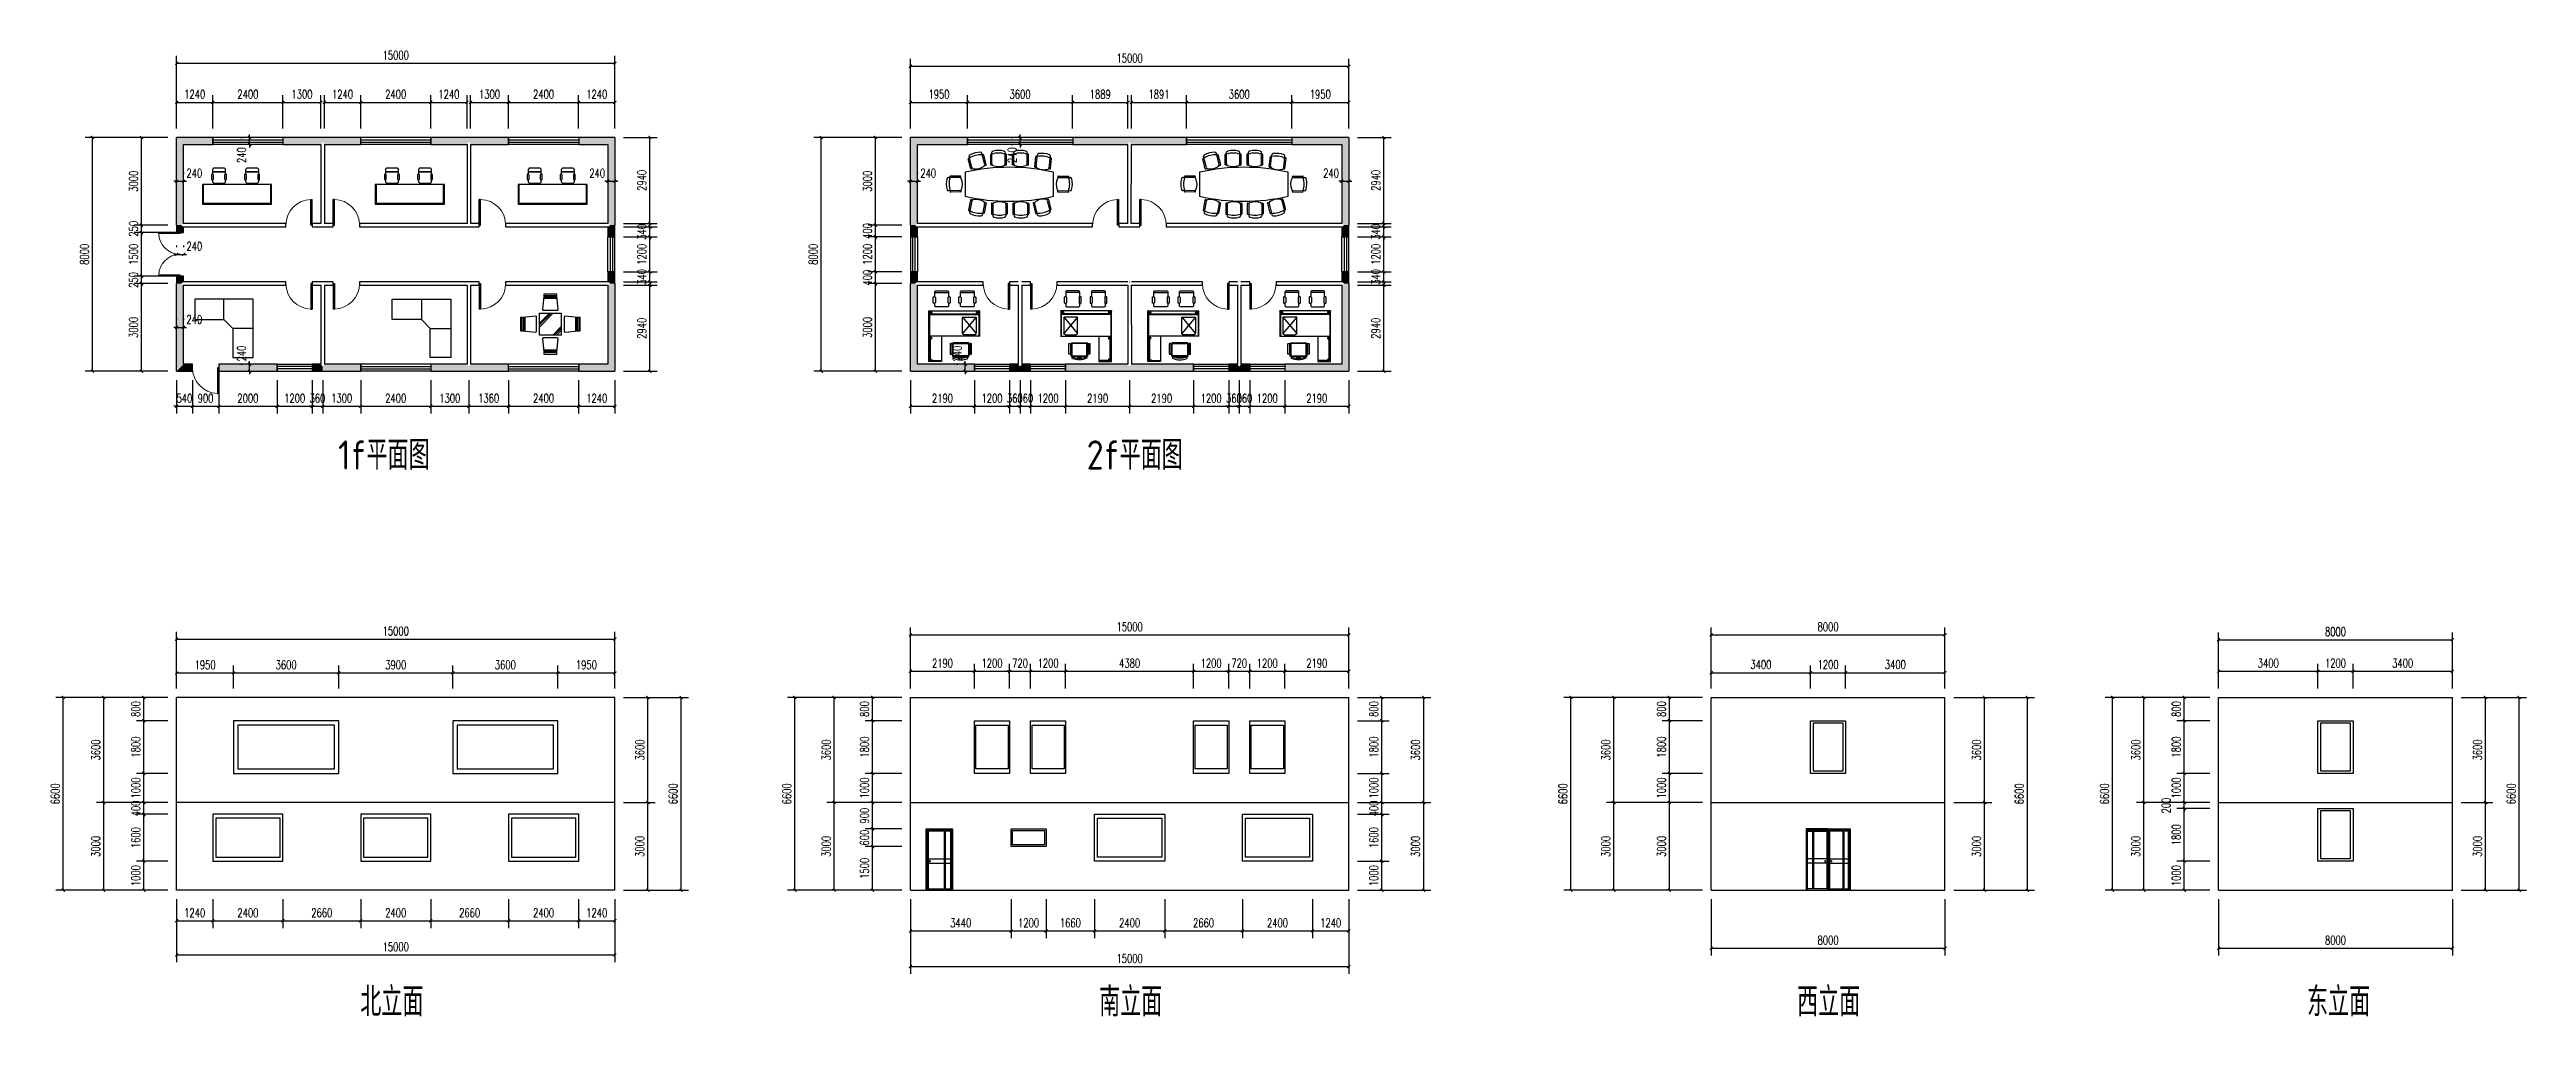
# Model space of a CAD drawing. Extents: x 11879 to 96650, y -22156 to 10923.
import ezdxf

# ---------------------------------------------------------------- set-up
doc = ezdxf.new("R2010")
doc.units = 0
doc.header["$LTSCALE"] = 1000
doc.header["$MEASUREMENT"] = 0
for name, color, linetype in [('E_WINDOW', 4, 'Continuous'), ('PUB_DIM', 3, 'Continuous'), ('PUB_HATCH', 8, 'Continuous'), ('WALL', 9, 'Continuous'), ('WINDOW', 4, 'Continuous')]:
    doc.layers.add(name, color=color, linetype=linetype)
doc.styles.add('_TCH_DIM_T3', font='SIMPLEX', dxfattribs={"width": 0.705882, "bigfont": 'GBCBIG'})
doc.styles.get("Standard").update_dxf_attribs({"font": 'gbenor.shx', "bigfont": 'gbcbig.shx'})
doc.dimstyles.new('_TCH_ARCH&&100', dxfattribs={"dimtxt": 297.5, "dimasz": 100, "dimexe": 250, "dimexo": 300, "dimgap": 126.25, "dimtad": 1, "dimdec": 0, "dimzin": 0, "dimdsep": 46, "dimtxsty": '_TCH_DIM_T3', "dimblk": 'ARCHTICK', "dimcen": 0.09, "dimclrt": 7, "dimazin": 2, "dimtfac": 1, "dimtdec": 0, "dimtix": 1, "dimtmove": 2, "dimatfit": 3, "dimfxl": 100, "dimtolj": 1, "dimtzin": 0, "dimarcsym": 0})

msp = doc.modelspace()

# ---------------------------------------------------------------- texts
for s, p in [('1f平面图', (21754, -3448.2)), ('2f平面图', (47373.6, -3448.2)), ('北立面', (22513.2, -22156.1)), ('南立面', (47800.8, -22156.1)), ('西立面', (71686.5, -22156.1)), ('东立面', (89138.3, -22156.1))]:
    msp.add_text(s, height=1000).set_placement(p)

# ---------------------------------------------------------------- blocks, each defined once
blk = doc.blocks.new('_ArchTick')
at = {"color": 0, "linetype": 'ByBlock', "const_width": 0.4}
blk.add_lwpolyline([(-0.5, -0.5), (0.5, 0.5)], dxfattribs=at)
blk = doc.blocks.new('*D15')
at = {"layer": 'Defpoints', "color": 0, "transparency": 16777216}
for p in [(86114, -17840), (94114, -17840), (94114, -19823)]:
    blk.add_point(p, dxfattribs=at)
at = {"layer": 'PUB_DIM', "color": 0, "lineweight": -2, "transparency": 16777216}
for p, q in [((86114, -18140), (86114, -20073)), ((94114, -18140), (94114, -20073)), ((86114, -19823), (94114, -19823))]:
    blk.add_line(p, q, dxfattribs=at)
at = {"layer": 'PUB_DIM', "color": 0, "lineweight": -2, "transparency": 16777216, "xscale": 100, "yscale": 100, "zscale": 100, "rotation": 180}
blk.add_blockref('_ArchTick', (86114, -19823), dxfattribs=at)
at = {"layer": 'PUB_DIM', "color": 0, "lineweight": -2, "transparency": 16777216, "xscale": 100, "yscale": 100, "zscale": 100}
blk.add_blockref('_ArchTick', (94114, -19823), dxfattribs=at)
at = {"layer": 'PUB_DIM', "color": 7, "transparency": 16777216, "insert": (90114, -19548), "char_height": 297.5, "attachment_point": 5, "style": '_TCH_DIM_T3'}
blk.add_mtext('\\A1;8000', dxfattribs=at)
blk = doc.blocks.new('*D16')
at = {"layer": 'Defpoints', "color": 0, "transparency": 16777216}
for p in [(68750, -17840), (76750, -17840), (76750, -19823)]:
    blk.add_point(p, dxfattribs=at)
at = {"layer": 'PUB_DIM', "color": 0, "lineweight": -2, "transparency": 16777216}
for p, q in [((68750, -18140), (68750, -20073)), ((76750, -18140), (76750, -20073)), ((68750, -19823), (76750, -19823))]:
    blk.add_line(p, q, dxfattribs=at)
at = {"layer": 'PUB_DIM', "color": 0, "lineweight": -2, "transparency": 16777216, "xscale": 100, "yscale": 100, "zscale": 100, "rotation": 180}
blk.add_blockref('_ArchTick', (68750, -19823), dxfattribs=at)
at = {"layer": 'PUB_DIM', "color": 0, "lineweight": -2, "transparency": 16777216, "xscale": 100, "yscale": 100, "zscale": 100}
blk.add_blockref('_ArchTick', (76750, -19823), dxfattribs=at)
at = {"layer": 'PUB_DIM', "color": 7, "transparency": 16777216, "insert": (72750, -19548), "char_height": 297.5, "attachment_point": 5, "style": '_TCH_DIM_T3'}
blk.add_mtext('\\A1;8000', dxfattribs=at)
blk = doc.blocks.new('*D17')
at = {"layer": 'Defpoints', "color": 0, "transparency": 16777216}
for p in [(94114, -11240), (96400, -11240), (94114, -17840)]:
    blk.add_point(p, dxfattribs=at)
at = {"layer": 'PUB_DIM', "color": 0, "lineweight": -2, "transparency": 16777216}
for p, q in [((94414, -11240), (96650, -11240)), ((96400, -17840), (96400, -11240)), ((94414, -17840), (96650, -17840))]:
    blk.add_line(p, q, dxfattribs=at)
at = {"layer": 'PUB_DIM', "color": 0, "lineweight": -2, "transparency": 16777216, "xscale": 100, "yscale": 100, "zscale": 100}
for p, rotation in [((96400, -11240), 90), ((96400, -17840), 270)]:
    blk.add_blockref('_ArchTick', p, dxfattribs=dict(at, rotation=rotation))
at = {"layer": 'PUB_DIM', "color": 7, "transparency": 16777216, "insert": (96125, -14540), "char_height": 297.5, "attachment_point": 5, "rotation": 90, "style": '_TCH_DIM_T3'}
blk.add_mtext('\\A1;6600', dxfattribs=at)
blk = doc.blocks.new('*D18')
at = {"layer": 'Defpoints', "color": 0, "transparency": 16777216}
for p in [(94114, -11240), (95248, -11240), (94114, -14840)]:
    blk.add_point(p, dxfattribs=at)
at = {"layer": 'PUB_DIM', "color": 0, "lineweight": -2, "transparency": 16777216}
for p, q in [((94414, -11240), (95498, -11240)), ((95248, -14840), (95248, -11240)), ((94414, -14840), (95498, -14840))]:
    blk.add_line(p, q, dxfattribs=at)
at = {"layer": 'PUB_DIM', "color": 0, "lineweight": -2, "transparency": 16777216, "xscale": 100, "yscale": 100, "zscale": 100}
for p, rotation in [((95248, -11240), 90), ((95248, -14840), 270)]:
    blk.add_blockref('_ArchTick', p, dxfattribs=dict(at, rotation=rotation))
at = {"layer": 'PUB_DIM', "color": 7, "transparency": 16777216, "insert": (94973, -13040), "char_height": 297.5, "attachment_point": 5, "rotation": 90, "style": '_TCH_DIM_T3'}
blk.add_mtext('\\A1;3600', dxfattribs=at)
blk = doc.blocks.new('*D19')
at = {"layer": 'Defpoints', "color": 0, "transparency": 16777216}
for p in [(94114, -14840), (95248, -14840), (94114, -17840)]:
    blk.add_point(p, dxfattribs=at)
at = {"layer": 'PUB_DIM', "color": 0, "lineweight": -2, "transparency": 16777216}
for p, q in [((94414, -14840), (95498, -14840)), ((95248, -17840), (95248, -14840)), ((94414, -17840), (95498, -17840))]:
    blk.add_line(p, q, dxfattribs=at)
at = {"layer": 'PUB_DIM', "color": 0, "lineweight": -2, "transparency": 16777216, "xscale": 100, "yscale": 100, "zscale": 100}
for p, rotation in [((95248, -14840), 90), ((95248, -17840), 270)]:
    blk.add_blockref('_ArchTick', p, dxfattribs=dict(at, rotation=rotation))
at = {"layer": 'PUB_DIM', "color": 7, "transparency": 16777216, "insert": (94973, -16340), "char_height": 297.5, "attachment_point": 5, "rotation": 90, "style": '_TCH_DIM_T3'}
blk.add_mtext('\\A1;3000', dxfattribs=at)
blk = doc.blocks.new('*D20')
at = {"layer": 'Defpoints', "color": 0, "transparency": 16777216}
for p in [(82486, -11240), (86114, -11240), (86114, -17840)]:
    blk.add_point(p, dxfattribs=at)
at = {"layer": 'PUB_DIM', "color": 0, "lineweight": -2, "transparency": 16777216}
for p, q in [((85814, -11240), (82236, -11240)), ((82486, -17840), (82486, -11240)), ((85814, -17840), (82236, -17840))]:
    blk.add_line(p, q, dxfattribs=at)
at = {"layer": 'PUB_DIM', "color": 0, "lineweight": -2, "transparency": 16777216, "xscale": 100, "yscale": 100, "zscale": 100}
for p, rotation in [((82486, -11240), 90), ((82486, -17840), 270)]:
    blk.add_blockref('_ArchTick', p, dxfattribs=dict(at, rotation=rotation))
at = {"layer": 'PUB_DIM', "color": 7, "transparency": 16777216, "insert": (82211, -14540), "char_height": 297.5, "attachment_point": 5, "rotation": 90, "style": '_TCH_DIM_T3'}
blk.add_mtext('\\A1;6600', dxfattribs=at)
blk = doc.blocks.new('*D21')
at = {"layer": 'Defpoints', "color": 0, "transparency": 16777216}
for p in [(83554, -11240), (86114, -11240), (86114, -14840)]:
    blk.add_point(p, dxfattribs=at)
at = {"layer": 'PUB_DIM', "color": 0, "lineweight": -2, "transparency": 16777216}
for p, q in [((85814, -11240), (83304, -11240)), ((83554, -14840), (83554, -11240)), ((85814, -14840), (83304, -14840))]:
    blk.add_line(p, q, dxfattribs=at)
at = {"layer": 'PUB_DIM', "color": 0, "lineweight": -2, "transparency": 16777216, "xscale": 100, "yscale": 100, "zscale": 100}
for p, rotation in [((83554, -11240), 90), ((83554, -14840), 270)]:
    blk.add_blockref('_ArchTick', p, dxfattribs=dict(at, rotation=rotation))
at = {"layer": 'PUB_DIM', "color": 7, "transparency": 16777216, "insert": (83279, -13040), "char_height": 297.5, "attachment_point": 5, "rotation": 90, "style": '_TCH_DIM_T3'}
blk.add_mtext('\\A1;3600', dxfattribs=at)
blk = doc.blocks.new('*D22')
at = {"layer": 'Defpoints', "color": 0, "transparency": 16777216}
for p in [(83554, -14840), (86114, -14840), (86114, -17840)]:
    blk.add_point(p, dxfattribs=at)
at = {"layer": 'PUB_DIM', "color": 0, "lineweight": -2, "transparency": 16777216}
for p, q in [((85814, -14840), (83304, -14840)), ((83554, -17840), (83554, -14840)), ((85814, -17840), (83304, -17840))]:
    blk.add_line(p, q, dxfattribs=at)
at = {"layer": 'PUB_DIM', "color": 0, "lineweight": -2, "transparency": 16777216, "xscale": 100, "yscale": 100, "zscale": 100}
for p, rotation in [((83554, -14840), 90), ((83554, -17840), 270)]:
    blk.add_blockref('_ArchTick', p, dxfattribs=dict(at, rotation=rotation))
at = {"layer": 'PUB_DIM', "color": 7, "transparency": 16777216, "insert": (83279, -16340), "char_height": 297.5, "attachment_point": 5, "rotation": 90, "style": '_TCH_DIM_T3'}
blk.add_mtext('\\A1;3000', dxfattribs=at)
blk = doc.blocks.new('*D23')
at = {"layer": 'Defpoints', "color": 0, "transparency": 16777216}
for p in [(84940, -11240), (86114, -11240), (86114, -12040)]:
    blk.add_point(p, dxfattribs=at)
at = {"layer": 'PUB_DIM', "color": 0, "lineweight": -2, "transparency": 16777216}
for p, q in [((85814, -11240), (84690, -11240)), ((84940, -12040), (84940, -11240)), ((85814, -12040), (84690, -12040))]:
    blk.add_line(p, q, dxfattribs=at)
at = {"layer": 'PUB_DIM', "color": 0, "lineweight": -2, "transparency": 16777216, "xscale": 100, "yscale": 100, "zscale": 100}
for p, rotation in [((84940, -11240), 90), ((84940, -12040), 270)]:
    blk.add_blockref('_ArchTick', p, dxfattribs=dict(at, rotation=rotation))
at = {"layer": 'PUB_DIM', "color": 7, "transparency": 16777216, "insert": (84665, -11640), "char_height": 297.5, "attachment_point": 5, "rotation": 90, "style": '_TCH_DIM_T3'}
blk.add_mtext('\\A1;800', dxfattribs=at)
blk = doc.blocks.new('*D24')
at = {"layer": 'Defpoints', "color": 0, "transparency": 16777216}
for p in [(84940, -12040), (86114, -12040), (86114, -13840)]:
    blk.add_point(p, dxfattribs=at)
at = {"layer": 'PUB_DIM', "color": 0, "lineweight": -2, "transparency": 16777216}
for p, q in [((85814, -12040), (84690, -12040)), ((84940, -13840), (84940, -12040)), ((85814, -13840), (84690, -13840))]:
    blk.add_line(p, q, dxfattribs=at)
at = {"layer": 'PUB_DIM', "color": 0, "lineweight": -2, "transparency": 16777216, "xscale": 100, "yscale": 100, "zscale": 100}
for p, rotation in [((84940, -12040), 90), ((84940, -13840), 270)]:
    blk.add_blockref('_ArchTick', p, dxfattribs=dict(at, rotation=rotation))
at = {"layer": 'PUB_DIM', "color": 7, "transparency": 16777216, "insert": (84665, -12940), "char_height": 297.5, "attachment_point": 5, "rotation": 90, "style": '_TCH_DIM_T3'}
blk.add_mtext('\\A1;1800', dxfattribs=at)
blk = doc.blocks.new('*D25')
at = {"layer": 'Defpoints', "color": 0, "transparency": 16777216}
for p in [(84940, -13840), (86114, -13840), (86114, -14840)]:
    blk.add_point(p, dxfattribs=at)
at = {"layer": 'PUB_DIM', "color": 0, "lineweight": -2, "transparency": 16777216}
for p, q in [((85814, -13840), (84690, -13840)), ((84940, -14840), (84940, -13840)), ((85814, -14840), (84690, -14840))]:
    blk.add_line(p, q, dxfattribs=at)
at = {"layer": 'PUB_DIM', "color": 0, "lineweight": -2, "transparency": 16777216, "xscale": 100, "yscale": 100, "zscale": 100}
for p, rotation in [((84940, -13840), 90), ((84940, -14840), 270)]:
    blk.add_blockref('_ArchTick', p, dxfattribs=dict(at, rotation=rotation))
at = {"layer": 'PUB_DIM', "color": 7, "transparency": 16777216, "insert": (84665, -14340), "char_height": 297.5, "attachment_point": 5, "rotation": 90, "style": '_TCH_DIM_T3'}
blk.add_mtext('\\A1;1000', dxfattribs=at)
blk = doc.blocks.new('*D26')
at = {"layer": 'Defpoints', "color": 0, "transparency": 16777216}
for p in [(84940, -14840), (86114, -14840), (86114, -15040)]:
    blk.add_point(p, dxfattribs=at)
at = {"layer": 'PUB_DIM', "color": 0, "lineweight": -2, "transparency": 16777216}
for p, q in [((85814, -14840), (84690, -14840)), ((85814, -15040), (84690, -15040)), ((84940, -14840), (84940, -14740)), ((84940, -15040), (84940, -14840)), ((84940, -15040), (84940, -15140))]:
    blk.add_line(p, q, dxfattribs=at)
at = {"layer": 'PUB_DIM', "color": 0, "lineweight": -2, "transparency": 16777216, "xscale": 100, "yscale": 100, "zscale": 100}
for p, rotation in [((84940, -14840), 270), ((84940, -15040), 90)]:
    blk.add_blockref('_ArchTick', p, dxfattribs=dict(at, rotation=rotation))
at = {"layer": 'PUB_DIM', "color": 7, "transparency": 16777216, "insert": (84315, -14940), "char_height": 297.5, "attachment_point": 5, "rotation": 90, "style": '_TCH_DIM_T3'}
blk.add_mtext('\\A1;200', dxfattribs=at)
blk = doc.blocks.new('*D27')
at = {"layer": 'Defpoints', "color": 0, "transparency": 16777216}
for p in [(84940, -15040), (86114, -15040), (86114, -16840)]:
    blk.add_point(p, dxfattribs=at)
at = {"layer": 'PUB_DIM', "color": 0, "lineweight": -2, "transparency": 16777216}
for p, q in [((85814, -15040), (84690, -15040)), ((84940, -16840), (84940, -15040)), ((85814, -16840), (84690, -16840))]:
    blk.add_line(p, q, dxfattribs=at)
at = {"layer": 'PUB_DIM', "color": 0, "lineweight": -2, "transparency": 16777216, "xscale": 100, "yscale": 100, "zscale": 100}
for p, rotation in [((84940, -15040), 90), ((84940, -16840), 270)]:
    blk.add_blockref('_ArchTick', p, dxfattribs=dict(at, rotation=rotation))
at = {"layer": 'PUB_DIM', "color": 7, "transparency": 16777216, "insert": (84665, -15940), "char_height": 297.5, "attachment_point": 5, "rotation": 90, "style": '_TCH_DIM_T3'}
blk.add_mtext('\\A1;1800', dxfattribs=at)
blk = doc.blocks.new('*D28')
at = {"layer": 'Defpoints', "color": 0, "transparency": 16777216}
for p in [(84940, -16840), (86114, -16840), (86114, -17840)]:
    blk.add_point(p, dxfattribs=at)
at = {"layer": 'PUB_DIM', "color": 0, "lineweight": -2, "transparency": 16777216}
for p, q in [((85814, -16840), (84690, -16840)), ((84940, -17840), (84940, -16840)), ((85814, -17840), (84690, -17840))]:
    blk.add_line(p, q, dxfattribs=at)
at = {"layer": 'PUB_DIM', "color": 0, "lineweight": -2, "transparency": 16777216, "xscale": 100, "yscale": 100, "zscale": 100}
for p, rotation in [((84940, -16840), 90), ((84940, -17840), 270)]:
    blk.add_blockref('_ArchTick', p, dxfattribs=dict(at, rotation=rotation))
at = {"layer": 'PUB_DIM', "color": 7, "transparency": 16777216, "insert": (84665, -17340), "char_height": 297.5, "attachment_point": 5, "rotation": 90, "style": '_TCH_DIM_T3'}
blk.add_mtext('\\A1;1000', dxfattribs=at)
blk = doc.blocks.new('*D29')
at = {"layer": 'Defpoints', "color": 0, "transparency": 16777216}
for p in [(94114, -9267), (86114, -11240), (94114, -11240)]:
    blk.add_point(p, dxfattribs=at)
at = {"layer": 'PUB_DIM', "color": 0, "lineweight": -2, "transparency": 16777216}
for p, q in [((86114, -10940), (86114, -9017)), ((86114, -9267), (94114, -9267)), ((94114, -10940), (94114, -9017))]:
    blk.add_line(p, q, dxfattribs=at)
at = {"layer": 'PUB_DIM', "color": 0, "lineweight": -2, "transparency": 16777216, "xscale": 100, "yscale": 100, "zscale": 100, "rotation": 180}
blk.add_blockref('_ArchTick', (86114, -9267), dxfattribs=at)
at = {"layer": 'PUB_DIM', "color": 0, "lineweight": -2, "transparency": 16777216, "xscale": 100, "yscale": 100, "zscale": 100}
blk.add_blockref('_ArchTick', (94114, -9267), dxfattribs=at)
at = {"layer": 'PUB_DIM', "color": 7, "transparency": 16777216, "insert": (90114, -8992), "char_height": 297.5, "attachment_point": 5, "style": '_TCH_DIM_T3'}
blk.add_mtext('\\A1;8000', dxfattribs=at)
blk = doc.blocks.new('*D30')
at = {"layer": 'Defpoints', "color": 0, "transparency": 16777216}
for p in [(89514, -10348), (86114, -11240), (89514, -11240)]:
    blk.add_point(p, dxfattribs=at)
at = {"layer": 'PUB_DIM', "color": 0, "lineweight": -2, "transparency": 16777216}
for p, q in [((86114, -10940), (86114, -10098)), ((89514, -10940), (89514, -10098)), ((86114, -10348), (89514, -10348))]:
    blk.add_line(p, q, dxfattribs=at)
at = {"layer": 'PUB_DIM', "color": 0, "lineweight": -2, "transparency": 16777216, "xscale": 100, "yscale": 100, "zscale": 100, "rotation": 180}
blk.add_blockref('_ArchTick', (86114, -10348), dxfattribs=at)
at = {"layer": 'PUB_DIM', "color": 0, "lineweight": -2, "transparency": 16777216, "xscale": 100, "yscale": 100, "zscale": 100}
blk.add_blockref('_ArchTick', (89514, -10348), dxfattribs=at)
at = {"layer": 'PUB_DIM', "color": 7, "transparency": 16777216, "insert": (87814, -10073), "char_height": 297.5, "attachment_point": 5, "style": '_TCH_DIM_T3'}
blk.add_mtext('\\A1;3400', dxfattribs=at)
blk = doc.blocks.new('*D31')
at = {"layer": 'Defpoints', "color": 0, "transparency": 16777216}
for p in [(90714, -10348), (89514, -11240), (90714, -11240)]:
    blk.add_point(p, dxfattribs=at)
at = {"layer": 'PUB_DIM', "color": 0, "lineweight": -2, "transparency": 16777216}
for p, q in [((89514, -10940), (89514, -10098)), ((90714, -10940), (90714, -10098)), ((89514, -10348), (90714, -10348))]:
    blk.add_line(p, q, dxfattribs=at)
at = {"layer": 'PUB_DIM', "color": 0, "lineweight": -2, "transparency": 16777216, "xscale": 100, "yscale": 100, "zscale": 100, "rotation": 180}
blk.add_blockref('_ArchTick', (89514, -10348), dxfattribs=at)
at = {"layer": 'PUB_DIM', "color": 0, "lineweight": -2, "transparency": 16777216, "xscale": 100, "yscale": 100, "zscale": 100}
blk.add_blockref('_ArchTick', (90714, -10348), dxfattribs=at)
at = {"layer": 'PUB_DIM', "color": 7, "transparency": 16777216, "insert": (90114, -10073), "char_height": 297.5, "attachment_point": 5, "style": '_TCH_DIM_T3'}
blk.add_mtext('\\A1;1200', dxfattribs=at)
blk = doc.blocks.new('*D32')
at = {"layer": 'Defpoints', "color": 0, "transparency": 16777216}
for p in [(94114, -10348), (90714, -11240), (94114, -11240)]:
    blk.add_point(p, dxfattribs=at)
at = {"layer": 'PUB_DIM', "color": 0, "lineweight": -2, "transparency": 16777216}
for p, q in [((90714, -10940), (90714, -10098)), ((94114, -10940), (94114, -10098)), ((90714, -10348), (94114, -10348))]:
    blk.add_line(p, q, dxfattribs=at)
at = {"layer": 'PUB_DIM', "color": 0, "lineweight": -2, "transparency": 16777216, "xscale": 100, "yscale": 100, "zscale": 100, "rotation": 180}
blk.add_blockref('_ArchTick', (90714, -10348), dxfattribs=at)
at = {"layer": 'PUB_DIM', "color": 0, "lineweight": -2, "transparency": 16777216, "xscale": 100, "yscale": 100, "zscale": 100}
blk.add_blockref('_ArchTick', (94114, -10348), dxfattribs=at)
at = {"layer": 'PUB_DIM', "color": 7, "transparency": 16777216, "insert": (92414, -10073), "char_height": 297.5, "attachment_point": 5, "style": '_TCH_DIM_T3'}
blk.add_mtext('\\A1;3400', dxfattribs=at)
blk = doc.blocks.new('*D33')
at = {"layer": 'Defpoints', "color": 0, "transparency": 16777216}
for p in [(76750, -11240), (79568, -11240), (76750, -17840)]:
    blk.add_point(p, dxfattribs=at)
at = {"layer": 'PUB_DIM', "color": 0, "lineweight": -2, "transparency": 16777216}
for p, q in [((77050, -11240), (79818, -11240)), ((79568, -17840), (79568, -11240)), ((77050, -17840), (79818, -17840))]:
    blk.add_line(p, q, dxfattribs=at)
at = {"layer": 'PUB_DIM', "color": 0, "lineweight": -2, "transparency": 16777216, "xscale": 100, "yscale": 100, "zscale": 100}
for p, rotation in [((79568, -11240), 90), ((79568, -17840), 270)]:
    blk.add_blockref('_ArchTick', p, dxfattribs=dict(at, rotation=rotation))
at = {"layer": 'PUB_DIM', "color": 7, "transparency": 16777216, "insert": (79293, -14540), "char_height": 297.5, "attachment_point": 5, "rotation": 90, "style": '_TCH_DIM_T3'}
blk.add_mtext('\\A1;6600', dxfattribs=at)
blk = doc.blocks.new('*D34')
at = {"layer": 'Defpoints', "color": 0, "transparency": 16777216}
for p in [(76750, -11240), (78103, -11240), (76750, -14840)]:
    blk.add_point(p, dxfattribs=at)
at = {"layer": 'PUB_DIM', "color": 0, "lineweight": -2, "transparency": 16777216}
for p, q in [((77050, -11240), (78353, -11240)), ((78103, -14840), (78103, -11240)), ((77050, -14840), (78353, -14840))]:
    blk.add_line(p, q, dxfattribs=at)
at = {"layer": 'PUB_DIM', "color": 0, "lineweight": -2, "transparency": 16777216, "xscale": 100, "yscale": 100, "zscale": 100}
for p, rotation in [((78103, -11240), 90), ((78103, -14840), 270)]:
    blk.add_blockref('_ArchTick', p, dxfattribs=dict(at, rotation=rotation))
at = {"layer": 'PUB_DIM', "color": 7, "transparency": 16777216, "insert": (77828, -13040), "char_height": 297.5, "attachment_point": 5, "rotation": 90, "style": '_TCH_DIM_T3'}
blk.add_mtext('\\A1;3600', dxfattribs=at)
blk = doc.blocks.new('*D35')
at = {"layer": 'Defpoints', "color": 0, "transparency": 16777216}
for p in [(76750, -14840), (78103, -14840), (76750, -17840)]:
    blk.add_point(p, dxfattribs=at)
at = {"layer": 'PUB_DIM', "color": 0, "lineweight": -2, "transparency": 16777216}
for p, q in [((77050, -14840), (78353, -14840)), ((78103, -17840), (78103, -14840)), ((77050, -17840), (78353, -17840))]:
    blk.add_line(p, q, dxfattribs=at)
at = {"layer": 'PUB_DIM', "color": 0, "lineweight": -2, "transparency": 16777216, "xscale": 100, "yscale": 100, "zscale": 100}
for p, rotation in [((78103, -14840), 90), ((78103, -17840), 270)]:
    blk.add_blockref('_ArchTick', p, dxfattribs=dict(at, rotation=rotation))
at = {"layer": 'PUB_DIM', "color": 7, "transparency": 16777216, "insert": (77828, -16340), "char_height": 297.5, "attachment_point": 5, "rotation": 90, "style": '_TCH_DIM_T3'}
blk.add_mtext('\\A1;3000', dxfattribs=at)
blk = doc.blocks.new('*D36')
at = {"layer": 'Defpoints', "color": 0, "transparency": 16777216}
for p in [(76750, -9101), (68750, -11240), (76750, -11240)]:
    blk.add_point(p, dxfattribs=at)
at = {"layer": 'PUB_DIM', "color": 0, "lineweight": -2, "transparency": 16777216}
for p, q in [((68750, -10940), (68750, -8851)), ((68750, -9101), (76750, -9101)), ((76750, -10940), (76750, -8851))]:
    blk.add_line(p, q, dxfattribs=at)
at = {"layer": 'PUB_DIM', "color": 0, "lineweight": -2, "transparency": 16777216, "xscale": 100, "yscale": 100, "zscale": 100, "rotation": 180}
blk.add_blockref('_ArchTick', (68750, -9101), dxfattribs=at)
at = {"layer": 'PUB_DIM', "color": 0, "lineweight": -2, "transparency": 16777216, "xscale": 100, "yscale": 100, "zscale": 100}
blk.add_blockref('_ArchTick', (76750, -9101), dxfattribs=at)
at = {"layer": 'PUB_DIM', "color": 7, "transparency": 16777216, "insert": (72750, -8826), "char_height": 297.5, "attachment_point": 5, "style": '_TCH_DIM_T3'}
blk.add_mtext('\\A1;8000', dxfattribs=at)
blk = doc.blocks.new('*D37')
at = {"layer": 'Defpoints', "color": 0, "transparency": 16777216}
for p in [(72150, -10395), (68750, -11240), (72150, -11240)]:
    blk.add_point(p, dxfattribs=at)
at = {"layer": 'PUB_DIM', "color": 0, "lineweight": -2, "transparency": 16777216}
for p, q in [((68750, -10940), (68750, -10145)), ((72150, -10940), (72150, -10145)), ((68750, -10395), (72150, -10395))]:
    blk.add_line(p, q, dxfattribs=at)
at = {"layer": 'PUB_DIM', "color": 0, "lineweight": -2, "transparency": 16777216, "xscale": 100, "yscale": 100, "zscale": 100, "rotation": 180}
blk.add_blockref('_ArchTick', (68750, -10395), dxfattribs=at)
at = {"layer": 'PUB_DIM', "color": 0, "lineweight": -2, "transparency": 16777216, "xscale": 100, "yscale": 100, "zscale": 100}
blk.add_blockref('_ArchTick', (72150, -10395), dxfattribs=at)
at = {"layer": 'PUB_DIM', "color": 7, "transparency": 16777216, "insert": (70450, -10120), "char_height": 297.5, "attachment_point": 5, "style": '_TCH_DIM_T3'}
blk.add_mtext('\\A1;3400', dxfattribs=at)
blk = doc.blocks.new('*D38')
at = {"layer": 'Defpoints', "color": 0, "transparency": 16777216}
for p in [(73350, -10395), (72150, -11240), (73350, -11240)]:
    blk.add_point(p, dxfattribs=at)
at = {"layer": 'PUB_DIM', "color": 0, "lineweight": -2, "transparency": 16777216}
for p, q in [((72150, -10940), (72150, -10145)), ((73350, -10940), (73350, -10145)), ((72150, -10395), (73350, -10395))]:
    blk.add_line(p, q, dxfattribs=at)
at = {"layer": 'PUB_DIM', "color": 0, "lineweight": -2, "transparency": 16777216, "xscale": 100, "yscale": 100, "zscale": 100, "rotation": 180}
blk.add_blockref('_ArchTick', (72150, -10395), dxfattribs=at)
at = {"layer": 'PUB_DIM', "color": 0, "lineweight": -2, "transparency": 16777216, "xscale": 100, "yscale": 100, "zscale": 100}
blk.add_blockref('_ArchTick', (73350, -10395), dxfattribs=at)
at = {"layer": 'PUB_DIM', "color": 7, "transparency": 16777216, "insert": (72750, -10120), "char_height": 297.5, "attachment_point": 5, "style": '_TCH_DIM_T3'}
blk.add_mtext('\\A1;1200', dxfattribs=at)
blk = doc.blocks.new('*D39')
at = {"layer": 'Defpoints', "color": 0, "transparency": 16777216}
for p in [(76750, -10395), (73350, -11240), (76750, -11240)]:
    blk.add_point(p, dxfattribs=at)
at = {"layer": 'PUB_DIM', "color": 0, "lineweight": -2, "transparency": 16777216}
for p, q in [((73350, -10940), (73350, -10145)), ((76750, -10940), (76750, -10145)), ((73350, -10395), (76750, -10395))]:
    blk.add_line(p, q, dxfattribs=at)
at = {"layer": 'PUB_DIM', "color": 0, "lineweight": -2, "transparency": 16777216, "xscale": 100, "yscale": 100, "zscale": 100, "rotation": 180}
blk.add_blockref('_ArchTick', (73350, -10395), dxfattribs=at)
at = {"layer": 'PUB_DIM', "color": 0, "lineweight": -2, "transparency": 16777216, "xscale": 100, "yscale": 100, "zscale": 100}
blk.add_blockref('_ArchTick', (76750, -10395), dxfattribs=at)
at = {"layer": 'PUB_DIM', "color": 7, "transparency": 16777216, "insert": (75050, -10120), "char_height": 297.5, "attachment_point": 5, "style": '_TCH_DIM_T3'}
blk.add_mtext('\\A1;3400', dxfattribs=at)
blk = doc.blocks.new('*D40')
at = {"layer": 'Defpoints', "color": 0, "transparency": 16777216}
for p in [(63950, -11240), (68750, -11240), (68750, -17840)]:
    blk.add_point(p, dxfattribs=at)
at = {"layer": 'PUB_DIM', "color": 0, "lineweight": -2, "transparency": 16777216}
for p, q in [((68450, -11240), (63700, -11240)), ((63950, -17840), (63950, -11240)), ((68450, -17840), (63700, -17840))]:
    blk.add_line(p, q, dxfattribs=at)
at = {"layer": 'PUB_DIM', "color": 0, "lineweight": -2, "transparency": 16777216, "xscale": 100, "yscale": 100, "zscale": 100}
for p, rotation in [((63950, -11240), 90), ((63950, -17840), 270)]:
    blk.add_blockref('_ArchTick', p, dxfattribs=dict(at, rotation=rotation))
at = {"layer": 'PUB_DIM', "color": 7, "transparency": 16777216, "insert": (63675, -14540), "char_height": 297.5, "attachment_point": 5, "rotation": 90, "style": '_TCH_DIM_T3'}
blk.add_mtext('\\A1;6600', dxfattribs=at)
blk = doc.blocks.new('*D41')
at = {"layer": 'Defpoints', "color": 0, "transparency": 16777216}
for p in [(65418, -11240), (68750, -11240), (68750, -14840)]:
    blk.add_point(p, dxfattribs=at)
at = {"layer": 'PUB_DIM', "color": 0, "lineweight": -2, "transparency": 16777216}
for p, q in [((68450, -11240), (65168, -11240)), ((65418, -14840), (65418, -11240)), ((68450, -14840), (65168, -14840))]:
    blk.add_line(p, q, dxfattribs=at)
at = {"layer": 'PUB_DIM', "color": 0, "lineweight": -2, "transparency": 16777216, "xscale": 100, "yscale": 100, "zscale": 100}
for p, rotation in [((65418, -11240), 90), ((65418, -14840), 270)]:
    blk.add_blockref('_ArchTick', p, dxfattribs=dict(at, rotation=rotation))
at = {"layer": 'PUB_DIM', "color": 7, "transparency": 16777216, "insert": (65143, -13040), "char_height": 297.5, "attachment_point": 5, "rotation": 90, "style": '_TCH_DIM_T3'}
blk.add_mtext('\\A1;3600', dxfattribs=at)
blk = doc.blocks.new('*D42')
at = {"layer": 'Defpoints', "color": 0, "transparency": 16777216}
for p in [(65418, -14840), (68750, -14840), (68750, -17840)]:
    blk.add_point(p, dxfattribs=at)
at = {"layer": 'PUB_DIM', "color": 0, "lineweight": -2, "transparency": 16777216}
for p, q in [((68450, -14840), (65168, -14840)), ((65418, -17840), (65418, -14840)), ((68450, -17840), (65168, -17840))]:
    blk.add_line(p, q, dxfattribs=at)
at = {"layer": 'PUB_DIM', "color": 0, "lineweight": -2, "transparency": 16777216, "xscale": 100, "yscale": 100, "zscale": 100}
for p, rotation in [((65418, -14840), 90), ((65418, -17840), 270)]:
    blk.add_blockref('_ArchTick', p, dxfattribs=dict(at, rotation=rotation))
at = {"layer": 'PUB_DIM', "color": 7, "transparency": 16777216, "insert": (65143, -16340), "char_height": 297.5, "attachment_point": 5, "rotation": 90, "style": '_TCH_DIM_T3'}
blk.add_mtext('\\A1;3000', dxfattribs=at)
blk = doc.blocks.new('*D43')
at = {"layer": 'Defpoints', "color": 0, "transparency": 16777216}
for p in [(67319, -11240), (68750, -11240), (68750, -12040)]:
    blk.add_point(p, dxfattribs=at)
at = {"layer": 'PUB_DIM', "color": 0, "lineweight": -2, "transparency": 16777216}
for p, q in [((68450, -11240), (67069, -11240)), ((67319, -12040), (67319, -11240)), ((68450, -12040), (67069, -12040))]:
    blk.add_line(p, q, dxfattribs=at)
at = {"layer": 'PUB_DIM', "color": 0, "lineweight": -2, "transparency": 16777216, "xscale": 100, "yscale": 100, "zscale": 100}
for p, rotation in [((67319, -11240), 90), ((67319, -12040), 270)]:
    blk.add_blockref('_ArchTick', p, dxfattribs=dict(at, rotation=rotation))
at = {"layer": 'PUB_DIM', "color": 7, "transparency": 16777216, "insert": (67044, -11640), "char_height": 297.5, "attachment_point": 5, "rotation": 90, "style": '_TCH_DIM_T3'}
blk.add_mtext('\\A1;800', dxfattribs=at)
blk = doc.blocks.new('*D44')
at = {"layer": 'Defpoints', "color": 0, "transparency": 16777216}
for p in [(67319, -12040), (68750, -12040), (68750, -13840)]:
    blk.add_point(p, dxfattribs=at)
at = {"layer": 'PUB_DIM', "color": 0, "lineweight": -2, "transparency": 16777216}
for p, q in [((68450, -12040), (67069, -12040)), ((67319, -13840), (67319, -12040)), ((68450, -13840), (67069, -13840))]:
    blk.add_line(p, q, dxfattribs=at)
at = {"layer": 'PUB_DIM', "color": 0, "lineweight": -2, "transparency": 16777216, "xscale": 100, "yscale": 100, "zscale": 100}
for p, rotation in [((67319, -12040), 90), ((67319, -13840), 270)]:
    blk.add_blockref('_ArchTick', p, dxfattribs=dict(at, rotation=rotation))
at = {"layer": 'PUB_DIM', "color": 7, "transparency": 16777216, "insert": (67044, -12940), "char_height": 297.5, "attachment_point": 5, "rotation": 90, "style": '_TCH_DIM_T3'}
blk.add_mtext('\\A1;1800', dxfattribs=at)
blk = doc.blocks.new('*D45')
at = {"layer": 'Defpoints', "color": 0, "transparency": 16777216}
for p in [(67319, -13840), (68750, -13840), (68750, -14840)]:
    blk.add_point(p, dxfattribs=at)
at = {"layer": 'PUB_DIM', "color": 0, "lineweight": -2, "transparency": 16777216}
for p, q in [((68450, -13840), (67069, -13840)), ((67319, -14840), (67319, -13840)), ((68450, -14840), (67069, -14840))]:
    blk.add_line(p, q, dxfattribs=at)
at = {"layer": 'PUB_DIM', "color": 0, "lineweight": -2, "transparency": 16777216, "xscale": 100, "yscale": 100, "zscale": 100}
for p, rotation in [((67319, -13840), 90), ((67319, -14840), 270)]:
    blk.add_blockref('_ArchTick', p, dxfattribs=dict(at, rotation=rotation))
at = {"layer": 'PUB_DIM', "color": 7, "transparency": 16777216, "insert": (67044, -14340), "char_height": 297.5, "attachment_point": 5, "rotation": 90, "style": '_TCH_DIM_T3'}
blk.add_mtext('\\A1;1000', dxfattribs=at)
blk = doc.blocks.new('*D46')
at = {"layer": 'Defpoints', "color": 0, "transparency": 16777216}
for p in [(67319, -14840), (68750, -14840), (68750, -17840)]:
    blk.add_point(p, dxfattribs=at)
at = {"layer": 'PUB_DIM', "color": 0, "lineweight": -2, "transparency": 16777216}
for p, q in [((68450, -14840), (67069, -14840)), ((67319, -17840), (67319, -14840)), ((68450, -17840), (67069, -17840))]:
    blk.add_line(p, q, dxfattribs=at)
at = {"layer": 'PUB_DIM', "color": 0, "lineweight": -2, "transparency": 16777216, "xscale": 100, "yscale": 100, "zscale": 100}
for p, rotation in [((67319, -14840), 90), ((67319, -17840), 270)]:
    blk.add_blockref('_ArchTick', p, dxfattribs=dict(at, rotation=rotation))
at = {"layer": 'PUB_DIM', "color": 7, "transparency": 16777216, "insert": (67044, -16340), "char_height": 297.5, "attachment_point": 5, "rotation": 90, "style": '_TCH_DIM_T3'}
blk.add_mtext('\\A1;3000', dxfattribs=at)
blk = doc.blocks.new('*D47')
at = {"layer": 'Defpoints', "color": 0, "transparency": 16777216}
for p in [(31228, -11240), (33494, -11240), (31228, -17840)]:
    blk.add_point(p, dxfattribs=at)
at = {"layer": 'PUB_DIM', "color": 0, "lineweight": -2, "transparency": 16777216}
for p, q in [((31528, -11240), (33744, -11240)), ((33494, -17840), (33494, -11240)), ((31528, -17840), (33744, -17840))]:
    blk.add_line(p, q, dxfattribs=at)
at = {"layer": 'PUB_DIM', "color": 0, "lineweight": -2, "transparency": 16777216, "xscale": 100, "yscale": 100, "zscale": 100}
for p, rotation in [((33494, -11240), 90), ((33494, -17840), 270)]:
    blk.add_blockref('_ArchTick', p, dxfattribs=dict(at, rotation=rotation))
at = {"layer": 'PUB_DIM', "color": 7, "transparency": 16777216, "insert": (33219, -14540), "char_height": 297.5, "attachment_point": 5, "rotation": 90, "style": '_TCH_DIM_T3'}
blk.add_mtext('\\A1;6600', dxfattribs=at)
blk = doc.blocks.new('*D48')
at = {"layer": 'Defpoints', "color": 0, "transparency": 16777216}
for p in [(31228, -11240), (32355, -11240), (31228, -14840)]:
    blk.add_point(p, dxfattribs=at)
at = {"layer": 'PUB_DIM', "color": 0, "lineweight": -2, "transparency": 16777216}
for p, q in [((31528, -11240), (32605, -11240)), ((32355, -14840), (32355, -11240)), ((31528, -14840), (32605, -14840))]:
    blk.add_line(p, q, dxfattribs=at)
at = {"layer": 'PUB_DIM', "color": 0, "lineweight": -2, "transparency": 16777216, "xscale": 100, "yscale": 100, "zscale": 100}
for p, rotation in [((32355, -11240), 90), ((32355, -14840), 270)]:
    blk.add_blockref('_ArchTick', p, dxfattribs=dict(at, rotation=rotation))
at = {"layer": 'PUB_DIM', "color": 7, "transparency": 16777216, "insert": (32080, -13040), "char_height": 297.5, "attachment_point": 5, "rotation": 90, "style": '_TCH_DIM_T3'}
blk.add_mtext('\\A1;3600', dxfattribs=at)
blk = doc.blocks.new('*D49')
at = {"layer": 'Defpoints', "color": 0, "transparency": 16777216}
for p in [(31228, -14840), (32355, -14840), (31228, -17840)]:
    blk.add_point(p, dxfattribs=at)
at = {"layer": 'PUB_DIM', "color": 0, "lineweight": -2, "transparency": 16777216}
for p, q in [((31528, -14840), (32605, -14840)), ((32355, -17840), (32355, -14840)), ((31528, -17840), (32605, -17840))]:
    blk.add_line(p, q, dxfattribs=at)
at = {"layer": 'PUB_DIM', "color": 0, "lineweight": -2, "transparency": 16777216, "xscale": 100, "yscale": 100, "zscale": 100}
for p, rotation in [((32355, -14840), 90), ((32355, -17840), 270)]:
    blk.add_blockref('_ArchTick', p, dxfattribs=dict(at, rotation=rotation))
at = {"layer": 'PUB_DIM', "color": 7, "transparency": 16777216, "insert": (32080, -16340), "char_height": 297.5, "attachment_point": 5, "rotation": 90, "style": '_TCH_DIM_T3'}
blk.add_mtext('\\A1;3000', dxfattribs=at)
blk = doc.blocks.new('*D50')
at = {"layer": 'Defpoints', "color": 0, "transparency": 16777216}
for p in [(12350, -11240), (16228, -11240), (16228, -17840)]:
    blk.add_point(p, dxfattribs=at)
at = {"layer": 'PUB_DIM', "color": 0, "lineweight": -2, "transparency": 16777216}
for p, q in [((15928, -11240), (12100, -11240)), ((12350, -17840), (12350, -11240)), ((15928, -17840), (12100, -17840))]:
    blk.add_line(p, q, dxfattribs=at)
at = {"layer": 'PUB_DIM', "color": 0, "lineweight": -2, "transparency": 16777216, "xscale": 100, "yscale": 100, "zscale": 100}
for p, rotation in [((12350, -11240), 90), ((12350, -17840), 270)]:
    blk.add_blockref('_ArchTick', p, dxfattribs=dict(at, rotation=rotation))
at = {"layer": 'PUB_DIM', "color": 7, "transparency": 16777216, "insert": (12075, -14540), "char_height": 297.5, "attachment_point": 5, "rotation": 90, "style": '_TCH_DIM_T3'}
blk.add_mtext('\\A1;6600', dxfattribs=at)
blk = doc.blocks.new('*D51')
at = {"layer": 'Defpoints', "color": 0, "transparency": 16777216}
for p in [(13735, -11240), (16228, -11240), (16228, -14840)]:
    blk.add_point(p, dxfattribs=at)
at = {"layer": 'PUB_DIM', "color": 0, "lineweight": -2, "transparency": 16777216}
for p, q in [((15928, -11240), (13485, -11240)), ((13735, -14840), (13735, -11240)), ((15928, -14840), (13485, -14840))]:
    blk.add_line(p, q, dxfattribs=at)
at = {"layer": 'PUB_DIM', "color": 0, "lineweight": -2, "transparency": 16777216, "xscale": 100, "yscale": 100, "zscale": 100}
for p, rotation in [((13735, -11240), 90), ((13735, -14840), 270)]:
    blk.add_blockref('_ArchTick', p, dxfattribs=dict(at, rotation=rotation))
at = {"layer": 'PUB_DIM', "color": 7, "transparency": 16777216, "insert": (13460, -13040), "char_height": 297.5, "attachment_point": 5, "rotation": 90, "style": '_TCH_DIM_T3'}
blk.add_mtext('\\A1;3600', dxfattribs=at)
blk = doc.blocks.new('*D52')
at = {"layer": 'Defpoints', "color": 0, "transparency": 16777216}
for p in [(13735, -14840), (16228, -14840), (16228, -17840)]:
    blk.add_point(p, dxfattribs=at)
at = {"layer": 'PUB_DIM', "color": 0, "lineweight": -2, "transparency": 16777216}
for p, q in [((15928, -14840), (13485, -14840)), ((13735, -17840), (13735, -14840)), ((15928, -17840), (13485, -17840))]:
    blk.add_line(p, q, dxfattribs=at)
at = {"layer": 'PUB_DIM', "color": 0, "lineweight": -2, "transparency": 16777216, "xscale": 100, "yscale": 100, "zscale": 100}
for p, rotation in [((13735, -14840), 90), ((13735, -17840), 270)]:
    blk.add_blockref('_ArchTick', p, dxfattribs=dict(at, rotation=rotation))
at = {"layer": 'PUB_DIM', "color": 7, "transparency": 16777216, "insert": (13460, -16340), "char_height": 297.5, "attachment_point": 5, "rotation": 90, "style": '_TCH_DIM_T3'}
blk.add_mtext('\\A1;3000', dxfattribs=at)
blk = doc.blocks.new('*D53')
at = {"layer": 'Defpoints', "color": 0, "transparency": 16777216}
for p in [(15106, -11240), (16228, -11240), (16228, -12040)]:
    blk.add_point(p, dxfattribs=at)
at = {"layer": 'PUB_DIM', "color": 0, "lineweight": -2, "transparency": 16777216}
for p, q in [((15928, -11240), (14856, -11240)), ((15106, -12040), (15106, -11240)), ((15928, -12040), (14856, -12040))]:
    blk.add_line(p, q, dxfattribs=at)
at = {"layer": 'PUB_DIM', "color": 0, "lineweight": -2, "transparency": 16777216, "xscale": 100, "yscale": 100, "zscale": 100}
for p, rotation in [((15106, -11240), 90), ((15106, -12040), 270)]:
    blk.add_blockref('_ArchTick', p, dxfattribs=dict(at, rotation=rotation))
at = {"layer": 'PUB_DIM', "color": 7, "transparency": 16777216, "insert": (14831, -11640), "char_height": 297.5, "attachment_point": 5, "rotation": 90, "style": '_TCH_DIM_T3'}
blk.add_mtext('\\A1;800', dxfattribs=at)
blk = doc.blocks.new('*D54')
at = {"layer": 'Defpoints', "color": 0, "transparency": 16777216}
for p in [(15106, -12040), (16228, -12040), (16228, -13840)]:
    blk.add_point(p, dxfattribs=at)
at = {"layer": 'PUB_DIM', "color": 0, "lineweight": -2, "transparency": 16777216}
for p, q in [((15928, -12040), (14856, -12040)), ((15106, -13840), (15106, -12040)), ((15928, -13840), (14856, -13840))]:
    blk.add_line(p, q, dxfattribs=at)
at = {"layer": 'PUB_DIM', "color": 0, "lineweight": -2, "transparency": 16777216, "xscale": 100, "yscale": 100, "zscale": 100}
for p, rotation in [((15106, -12040), 90), ((15106, -13840), 270)]:
    blk.add_blockref('_ArchTick', p, dxfattribs=dict(at, rotation=rotation))
at = {"layer": 'PUB_DIM', "color": 7, "transparency": 16777216, "insert": (14831, -12940), "char_height": 297.5, "attachment_point": 5, "rotation": 90, "style": '_TCH_DIM_T3'}
blk.add_mtext('\\A1;1800', dxfattribs=at)
blk = doc.blocks.new('*D55')
at = {"layer": 'Defpoints', "color": 0, "transparency": 16777216}
for p in [(15106, -13840), (16228, -13840), (16228, -14840)]:
    blk.add_point(p, dxfattribs=at)
at = {"layer": 'PUB_DIM', "color": 0, "lineweight": -2, "transparency": 16777216}
for p, q in [((15928, -13840), (14856, -13840)), ((15106, -14840), (15106, -13840)), ((15928, -14840), (14856, -14840))]:
    blk.add_line(p, q, dxfattribs=at)
at = {"layer": 'PUB_DIM', "color": 0, "lineweight": -2, "transparency": 16777216, "xscale": 100, "yscale": 100, "zscale": 100}
for p, rotation in [((15106, -13840), 90), ((15106, -14840), 270)]:
    blk.add_blockref('_ArchTick', p, dxfattribs=dict(at, rotation=rotation))
at = {"layer": 'PUB_DIM', "color": 7, "transparency": 16777216, "insert": (14831, -14340), "char_height": 297.5, "attachment_point": 5, "rotation": 90, "style": '_TCH_DIM_T3'}
blk.add_mtext('\\A1;1000', dxfattribs=at)
blk = doc.blocks.new('*D56')
at = {"layer": 'Defpoints', "color": 0, "transparency": 16777216}
for p in [(15106, -14840), (16228, -14840), (16228, -15240)]:
    blk.add_point(p, dxfattribs=at)
at = {"layer": 'PUB_DIM', "color": 0, "lineweight": -2, "transparency": 16777216}
for p, q in [((15928, -14840), (14856, -14840)), ((15928, -15240), (14856, -15240)), ((15106, -14840), (15106, -14740)), ((15106, -15240), (15106, -14840)), ((15106, -15240), (15106, -15340))]:
    blk.add_line(p, q, dxfattribs=at)
at = {"layer": 'PUB_DIM', "color": 0, "lineweight": -2, "transparency": 16777216, "xscale": 100, "yscale": 100, "zscale": 100}
for p, rotation in [((15106, -14840), 270), ((15106, -15240), 90)]:
    blk.add_blockref('_ArchTick', p, dxfattribs=dict(at, rotation=rotation))
at = {"layer": 'PUB_DIM', "color": 7, "transparency": 16777216, "insert": (14831, -15040), "char_height": 297.5, "attachment_point": 5, "rotation": 90, "style": '_TCH_DIM_T3'}
blk.add_mtext('\\A1;400', dxfattribs=at)
blk = doc.blocks.new('*D57')
at = {"layer": 'Defpoints', "color": 0, "transparency": 16777216}
for p in [(15106, -15240), (16228, -15240), (16228, -16840)]:
    blk.add_point(p, dxfattribs=at)
at = {"layer": 'PUB_DIM', "color": 0, "lineweight": -2, "transparency": 16777216}
for p, q in [((15928, -15240), (14856, -15240)), ((15106, -16840), (15106, -15240)), ((15928, -16840), (14856, -16840))]:
    blk.add_line(p, q, dxfattribs=at)
at = {"layer": 'PUB_DIM', "color": 0, "lineweight": -2, "transparency": 16777216, "xscale": 100, "yscale": 100, "zscale": 100}
for p, rotation in [((15106, -15240), 90), ((15106, -16840), 270)]:
    blk.add_blockref('_ArchTick', p, dxfattribs=dict(at, rotation=rotation))
at = {"layer": 'PUB_DIM', "color": 7, "transparency": 16777216, "insert": (14831, -16040), "char_height": 297.5, "attachment_point": 5, "rotation": 90, "style": '_TCH_DIM_T3'}
blk.add_mtext('\\A1;1600', dxfattribs=at)
blk = doc.blocks.new('*D58')
at = {"layer": 'Defpoints', "color": 0, "transparency": 16777216}
for p in [(15106, -16840), (16228, -16840), (16228, -17840)]:
    blk.add_point(p, dxfattribs=at)
at = {"layer": 'PUB_DIM', "color": 0, "lineweight": -2, "transparency": 16777216}
for p, q in [((15928, -16840), (14856, -16840)), ((15106, -17840), (15106, -16840)), ((15928, -17840), (14856, -17840))]:
    blk.add_line(p, q, dxfattribs=at)
at = {"layer": 'PUB_DIM', "color": 0, "lineweight": -2, "transparency": 16777216, "xscale": 100, "yscale": 100, "zscale": 100}
for p, rotation in [((15106, -16840), 90), ((15106, -17840), 270)]:
    blk.add_blockref('_ArchTick', p, dxfattribs=dict(at, rotation=rotation))
at = {"layer": 'PUB_DIM', "color": 7, "transparency": 16777216, "insert": (14831, -17340), "char_height": 297.5, "attachment_point": 5, "rotation": 90, "style": '_TCH_DIM_T3'}
blk.add_mtext('\\A1;1000', dxfattribs=at)
blk = doc.blocks.new('*D59')
at = {"layer": 'Defpoints', "color": 0, "transparency": 16777216}
for p in [(16228, -17840), (31228, -17840), (31228, -20052)]:
    blk.add_point(p, dxfattribs=at)
at = {"layer": 'PUB_DIM', "color": 0, "lineweight": -2, "transparency": 16777216}
for p, q in [((16228, -18140), (16228, -20302)), ((31228, -18140), (31228, -20302)), ((16228, -20052), (31228, -20052))]:
    blk.add_line(p, q, dxfattribs=at)
at = {"layer": 'PUB_DIM', "color": 0, "lineweight": -2, "transparency": 16777216, "xscale": 100, "yscale": 100, "zscale": 100, "rotation": 180}
blk.add_blockref('_ArchTick', (16228, -20052), dxfattribs=at)
at = {"layer": 'PUB_DIM', "color": 0, "lineweight": -2, "transparency": 16777216, "xscale": 100, "yscale": 100, "zscale": 100}
blk.add_blockref('_ArchTick', (31228, -20052), dxfattribs=at)
at = {"layer": 'PUB_DIM', "color": 7, "transparency": 16777216, "insert": (23728, -19777), "char_height": 297.5, "attachment_point": 5, "style": '_TCH_DIM_T3'}
blk.add_mtext('\\A1;15000', dxfattribs=at)
blk = doc.blocks.new('*D60')
at = {"layer": 'Defpoints', "color": 0, "transparency": 16777216}
for p in [(16228, -17840), (17468, -17840), (17468, -18883)]:
    blk.add_point(p, dxfattribs=at)
at = {"layer": 'PUB_DIM', "color": 0, "lineweight": -2, "transparency": 16777216}
for p, q in [((16228, -18140), (16228, -19133)), ((17468, -18140), (17468, -19133)), ((16228, -18883), (17468, -18883))]:
    blk.add_line(p, q, dxfattribs=at)
at = {"layer": 'PUB_DIM', "color": 0, "lineweight": -2, "transparency": 16777216, "xscale": 100, "yscale": 100, "zscale": 100, "rotation": 180}
blk.add_blockref('_ArchTick', (16228, -18883), dxfattribs=at)
at = {"layer": 'PUB_DIM', "color": 0, "lineweight": -2, "transparency": 16777216, "xscale": 100, "yscale": 100, "zscale": 100}
blk.add_blockref('_ArchTick', (17468, -18883), dxfattribs=at)
at = {"layer": 'PUB_DIM', "color": 7, "transparency": 16777216, "insert": (16848, -18608), "char_height": 297.5, "attachment_point": 5, "style": '_TCH_DIM_T3'}
blk.add_mtext('\\A1;1240', dxfattribs=at)
blk = doc.blocks.new('*D61')
at = {"layer": 'Defpoints', "color": 0, "transparency": 16777216}
for p in [(17468, -17840), (19868, -17840), (19868, -18883)]:
    blk.add_point(p, dxfattribs=at)
at = {"layer": 'PUB_DIM', "color": 0, "lineweight": -2, "transparency": 16777216}
for p, q in [((17468, -18140), (17468, -19133)), ((19868, -18140), (19868, -19133)), ((17468, -18883), (19868, -18883))]:
    blk.add_line(p, q, dxfattribs=at)
at = {"layer": 'PUB_DIM', "color": 0, "lineweight": -2, "transparency": 16777216, "xscale": 100, "yscale": 100, "zscale": 100, "rotation": 180}
blk.add_blockref('_ArchTick', (17468, -18883), dxfattribs=at)
at = {"layer": 'PUB_DIM', "color": 0, "lineweight": -2, "transparency": 16777216, "xscale": 100, "yscale": 100, "zscale": 100}
blk.add_blockref('_ArchTick', (19868, -18883), dxfattribs=at)
at = {"layer": 'PUB_DIM', "color": 7, "transparency": 16777216, "insert": (18668, -18608), "char_height": 297.5, "attachment_point": 5, "style": '_TCH_DIM_T3'}
blk.add_mtext('\\A1;2400', dxfattribs=at)
blk = doc.blocks.new('*D62')
at = {"layer": 'Defpoints', "color": 0, "transparency": 16777216}
for p in [(19868, -17840), (22528, -17840), (22528, -18883)]:
    blk.add_point(p, dxfattribs=at)
at = {"layer": 'PUB_DIM', "color": 0, "lineweight": -2, "transparency": 16777216}
for p, q in [((19868, -18140), (19868, -19133)), ((22528, -18140), (22528, -19133)), ((19868, -18883), (22528, -18883))]:
    blk.add_line(p, q, dxfattribs=at)
at = {"layer": 'PUB_DIM', "color": 0, "lineweight": -2, "transparency": 16777216, "xscale": 100, "yscale": 100, "zscale": 100, "rotation": 180}
blk.add_blockref('_ArchTick', (19868, -18883), dxfattribs=at)
at = {"layer": 'PUB_DIM', "color": 0, "lineweight": -2, "transparency": 16777216, "xscale": 100, "yscale": 100, "zscale": 100}
blk.add_blockref('_ArchTick', (22528, -18883), dxfattribs=at)
at = {"layer": 'PUB_DIM', "color": 7, "transparency": 16777216, "insert": (21198, -18608), "char_height": 297.5, "attachment_point": 5, "style": '_TCH_DIM_T3'}
blk.add_mtext('\\A1;2660', dxfattribs=at)
blk = doc.blocks.new('*D63')
at = {"layer": 'Defpoints', "color": 0, "transparency": 16777216}
for p in [(22528, -17840), (24928, -17840), (24928, -18883)]:
    blk.add_point(p, dxfattribs=at)
at = {"layer": 'PUB_DIM', "color": 0, "lineweight": -2, "transparency": 16777216}
for p, q in [((22528, -18140), (22528, -19133)), ((24928, -18140), (24928, -19133)), ((22528, -18883), (24928, -18883))]:
    blk.add_line(p, q, dxfattribs=at)
at = {"layer": 'PUB_DIM', "color": 0, "lineweight": -2, "transparency": 16777216, "xscale": 100, "yscale": 100, "zscale": 100, "rotation": 180}
blk.add_blockref('_ArchTick', (22528, -18883), dxfattribs=at)
at = {"layer": 'PUB_DIM', "color": 0, "lineweight": -2, "transparency": 16777216, "xscale": 100, "yscale": 100, "zscale": 100}
blk.add_blockref('_ArchTick', (24928, -18883), dxfattribs=at)
at = {"layer": 'PUB_DIM', "color": 7, "transparency": 16777216, "insert": (23728, -18608), "char_height": 297.5, "attachment_point": 5, "style": '_TCH_DIM_T3'}
blk.add_mtext('\\A1;2400', dxfattribs=at)
blk = doc.blocks.new('*D64')
at = {"layer": 'Defpoints', "color": 0, "transparency": 16777216}
for p in [(24928, -17840), (27588, -17840), (27588, -18883)]:
    blk.add_point(p, dxfattribs=at)
at = {"layer": 'PUB_DIM', "color": 0, "lineweight": -2, "transparency": 16777216}
for p, q in [((24928, -18140), (24928, -19133)), ((27588, -18140), (27588, -19133)), ((24928, -18883), (27588, -18883))]:
    blk.add_line(p, q, dxfattribs=at)
at = {"layer": 'PUB_DIM', "color": 0, "lineweight": -2, "transparency": 16777216, "xscale": 100, "yscale": 100, "zscale": 100, "rotation": 180}
blk.add_blockref('_ArchTick', (24928, -18883), dxfattribs=at)
at = {"layer": 'PUB_DIM', "color": 0, "lineweight": -2, "transparency": 16777216, "xscale": 100, "yscale": 100, "zscale": 100}
blk.add_blockref('_ArchTick', (27588, -18883), dxfattribs=at)
at = {"layer": 'PUB_DIM', "color": 7, "transparency": 16777216, "insert": (26258, -18608), "char_height": 297.5, "attachment_point": 5, "style": '_TCH_DIM_T3'}
blk.add_mtext('\\A1;2660', dxfattribs=at)
blk = doc.blocks.new('*D65')
at = {"layer": 'Defpoints', "color": 0, "transparency": 16777216}
for p in [(27588, -17840), (29988, -17840), (29988, -18883)]:
    blk.add_point(p, dxfattribs=at)
at = {"layer": 'PUB_DIM', "color": 0, "lineweight": -2, "transparency": 16777216}
for p, q in [((27588, -18140), (27588, -19133)), ((29988, -18140), (29988, -19133)), ((27588, -18883), (29988, -18883))]:
    blk.add_line(p, q, dxfattribs=at)
at = {"layer": 'PUB_DIM', "color": 0, "lineweight": -2, "transparency": 16777216, "xscale": 100, "yscale": 100, "zscale": 100, "rotation": 180}
blk.add_blockref('_ArchTick', (27588, -18883), dxfattribs=at)
at = {"layer": 'PUB_DIM', "color": 0, "lineweight": -2, "transparency": 16777216, "xscale": 100, "yscale": 100, "zscale": 100}
blk.add_blockref('_ArchTick', (29988, -18883), dxfattribs=at)
at = {"layer": 'PUB_DIM', "color": 7, "transparency": 16777216, "insert": (28788, -18608), "char_height": 297.5, "attachment_point": 5, "style": '_TCH_DIM_T3'}
blk.add_mtext('\\A1;2400', dxfattribs=at)
blk = doc.blocks.new('*D66')
at = {"layer": 'Defpoints', "color": 0, "transparency": 16777216}
for p in [(29988, -17840), (31228, -17840), (31228, -18883)]:
    blk.add_point(p, dxfattribs=at)
at = {"layer": 'PUB_DIM', "color": 0, "lineweight": -2, "transparency": 16777216}
for p, q in [((29988, -18140), (29988, -19133)), ((31228, -18140), (31228, -19133)), ((29988, -18883), (31228, -18883))]:
    blk.add_line(p, q, dxfattribs=at)
at = {"layer": 'PUB_DIM', "color": 0, "lineweight": -2, "transparency": 16777216, "xscale": 100, "yscale": 100, "zscale": 100, "rotation": 180}
blk.add_blockref('_ArchTick', (29988, -18883), dxfattribs=at)
at = {"layer": 'PUB_DIM', "color": 0, "lineweight": -2, "transparency": 16777216, "xscale": 100, "yscale": 100, "zscale": 100}
blk.add_blockref('_ArchTick', (31228, -18883), dxfattribs=at)
at = {"layer": 'PUB_DIM', "color": 7, "transparency": 16777216, "insert": (30608, -18608), "char_height": 297.5, "attachment_point": 5, "style": '_TCH_DIM_T3'}
blk.add_mtext('\\A1;1240', dxfattribs=at)
blk = doc.blocks.new('*D67')
at = {"layer": 'Defpoints', "color": 0, "transparency": 16777216}
for p in [(31228, -9245), (16228, -11240), (31228, -11240)]:
    blk.add_point(p, dxfattribs=at)
at = {"layer": 'PUB_DIM', "color": 0, "lineweight": -2, "transparency": 16777216}
for p, q in [((16228, -10940), (16228, -8995)), ((16228, -9245), (31228, -9245)), ((31228, -10940), (31228, -8995))]:
    blk.add_line(p, q, dxfattribs=at)
at = {"layer": 'PUB_DIM', "color": 0, "lineweight": -2, "transparency": 16777216, "xscale": 100, "yscale": 100, "zscale": 100, "rotation": 180}
blk.add_blockref('_ArchTick', (16228, -9245), dxfattribs=at)
at = {"layer": 'PUB_DIM', "color": 0, "lineweight": -2, "transparency": 16777216, "xscale": 100, "yscale": 100, "zscale": 100}
blk.add_blockref('_ArchTick', (31228, -9245), dxfattribs=at)
at = {"layer": 'PUB_DIM', "color": 7, "transparency": 16777216, "insert": (23728, -8970), "char_height": 297.5, "attachment_point": 5, "style": '_TCH_DIM_T3'}
blk.add_mtext('\\A1;15000', dxfattribs=at)
blk = doc.blocks.new('*D68')
at = {"layer": 'Defpoints', "color": 0, "transparency": 16777216}
for p in [(18178, -10405), (16228, -11240), (18178, -11240)]:
    blk.add_point(p, dxfattribs=at)
at = {"layer": 'PUB_DIM', "color": 0, "lineweight": -2, "transparency": 16777216}
for p, q in [((16228, -10940), (16228, -10155)), ((18178, -10940), (18178, -10155)), ((16228, -10405), (18178, -10405))]:
    blk.add_line(p, q, dxfattribs=at)
at = {"layer": 'PUB_DIM', "color": 0, "lineweight": -2, "transparency": 16777216, "xscale": 100, "yscale": 100, "zscale": 100, "rotation": 180}
blk.add_blockref('_ArchTick', (16228, -10405), dxfattribs=at)
at = {"layer": 'PUB_DIM', "color": 0, "lineweight": -2, "transparency": 16777216, "xscale": 100, "yscale": 100, "zscale": 100}
blk.add_blockref('_ArchTick', (18178, -10405), dxfattribs=at)
at = {"layer": 'PUB_DIM', "color": 7, "transparency": 16777216, "insert": (17203, -10130), "char_height": 297.5, "attachment_point": 5, "style": '_TCH_DIM_T3'}
blk.add_mtext('\\A1;1950', dxfattribs=at)
blk = doc.blocks.new('*D69')
at = {"layer": 'Defpoints', "color": 0, "transparency": 16777216}
for p in [(21778, -10405), (18178, -11240), (21778, -11240)]:
    blk.add_point(p, dxfattribs=at)
at = {"layer": 'PUB_DIM', "color": 0, "lineweight": -2, "transparency": 16777216}
for p, q in [((18178, -10940), (18178, -10155)), ((21778, -10940), (21778, -10155)), ((18178, -10405), (21778, -10405))]:
    blk.add_line(p, q, dxfattribs=at)
at = {"layer": 'PUB_DIM', "color": 0, "lineweight": -2, "transparency": 16777216, "xscale": 100, "yscale": 100, "zscale": 100, "rotation": 180}
blk.add_blockref('_ArchTick', (18178, -10405), dxfattribs=at)
at = {"layer": 'PUB_DIM', "color": 0, "lineweight": -2, "transparency": 16777216, "xscale": 100, "yscale": 100, "zscale": 100}
blk.add_blockref('_ArchTick', (21778, -10405), dxfattribs=at)
at = {"layer": 'PUB_DIM', "color": 7, "transparency": 16777216, "insert": (19978, -10130), "char_height": 297.5, "attachment_point": 5, "style": '_TCH_DIM_T3'}
blk.add_mtext('\\A1;3600', dxfattribs=at)
blk = doc.blocks.new('*D70')
at = {"layer": 'Defpoints', "color": 0, "transparency": 16777216}
for p in [(25678, -10405), (21778, -11240), (25678, -11240)]:
    blk.add_point(p, dxfattribs=at)
at = {"layer": 'PUB_DIM', "color": 0, "lineweight": -2, "transparency": 16777216}
for p, q in [((21778, -10940), (21778, -10155)), ((25678, -10940), (25678, -10155)), ((21778, -10405), (25678, -10405))]:
    blk.add_line(p, q, dxfattribs=at)
at = {"layer": 'PUB_DIM', "color": 0, "lineweight": -2, "transparency": 16777216, "xscale": 100, "yscale": 100, "zscale": 100, "rotation": 180}
blk.add_blockref('_ArchTick', (21778, -10405), dxfattribs=at)
at = {"layer": 'PUB_DIM', "color": 0, "lineweight": -2, "transparency": 16777216, "xscale": 100, "yscale": 100, "zscale": 100}
blk.add_blockref('_ArchTick', (25678, -10405), dxfattribs=at)
at = {"layer": 'PUB_DIM', "color": 7, "transparency": 16777216, "insert": (23728, -10130), "char_height": 297.5, "attachment_point": 5, "style": '_TCH_DIM_T3'}
blk.add_mtext('\\A1;3900', dxfattribs=at)
blk = doc.blocks.new('*D71')
at = {"layer": 'Defpoints', "color": 0, "transparency": 16777216}
for p in [(29278, -10405), (25678, -11240), (29278, -11240)]:
    blk.add_point(p, dxfattribs=at)
at = {"layer": 'PUB_DIM', "color": 0, "lineweight": -2, "transparency": 16777216}
for p, q in [((25678, -10940), (25678, -10155)), ((29278, -10940), (29278, -10155)), ((25678, -10405), (29278, -10405))]:
    blk.add_line(p, q, dxfattribs=at)
at = {"layer": 'PUB_DIM', "color": 0, "lineweight": -2, "transparency": 16777216, "xscale": 100, "yscale": 100, "zscale": 100, "rotation": 180}
blk.add_blockref('_ArchTick', (25678, -10405), dxfattribs=at)
at = {"layer": 'PUB_DIM', "color": 0, "lineweight": -2, "transparency": 16777216, "xscale": 100, "yscale": 100, "zscale": 100}
blk.add_blockref('_ArchTick', (29278, -10405), dxfattribs=at)
at = {"layer": 'PUB_DIM', "color": 7, "transparency": 16777216, "insert": (27478, -10130), "char_height": 297.5, "attachment_point": 5, "style": '_TCH_DIM_T3'}
blk.add_mtext('\\A1;3600', dxfattribs=at)
blk = doc.blocks.new('*D72')
at = {"layer": 'Defpoints', "color": 0, "transparency": 16777216}
for p in [(31228, -10405), (29278, -11240), (31228, -11240)]:
    blk.add_point(p, dxfattribs=at)
at = {"layer": 'PUB_DIM', "color": 0, "lineweight": -2, "transparency": 16777216}
for p, q in [((29278, -10940), (29278, -10155)), ((31228, -10940), (31228, -10155)), ((29278, -10405), (31228, -10405))]:
    blk.add_line(p, q, dxfattribs=at)
at = {"layer": 'PUB_DIM', "color": 0, "lineweight": -2, "transparency": 16777216, "xscale": 100, "yscale": 100, "zscale": 100, "rotation": 180}
blk.add_blockref('_ArchTick', (29278, -10405), dxfattribs=at)
at = {"layer": 'PUB_DIM', "color": 0, "lineweight": -2, "transparency": 16777216, "xscale": 100, "yscale": 100, "zscale": 100}
blk.add_blockref('_ArchTick', (31228, -10405), dxfattribs=at)
at = {"layer": 'PUB_DIM', "color": 7, "transparency": 16777216, "insert": (30253, -10130), "char_height": 297.5, "attachment_point": 5, "style": '_TCH_DIM_T3'}
blk.add_mtext('\\A1;1950', dxfattribs=at)
blk = doc.blocks.new('*D73')
at = {"layer": 'Defpoints', "color": 0, "transparency": 16777216}
for p in [(41345, -17840), (56345, -17840), (56345, -20450)]:
    blk.add_point(p, dxfattribs=at)
at = {"layer": 'PUB_DIM', "color": 0, "lineweight": -2, "transparency": 16777216}
for p, q in [((41345, -18140), (41345, -20700)), ((56345, -18140), (56345, -20700)), ((41345, -20450), (56345, -20450))]:
    blk.add_line(p, q, dxfattribs=at)
at = {"layer": 'PUB_DIM', "color": 0, "lineweight": -2, "transparency": 16777216, "xscale": 100, "yscale": 100, "zscale": 100, "rotation": 180}
blk.add_blockref('_ArchTick', (41345, -20450), dxfattribs=at)
at = {"layer": 'PUB_DIM', "color": 0, "lineweight": -2, "transparency": 16777216, "xscale": 100, "yscale": 100, "zscale": 100}
blk.add_blockref('_ArchTick', (56345, -20450), dxfattribs=at)
at = {"layer": 'PUB_DIM', "color": 7, "transparency": 16777216, "insert": (48845, -20175), "char_height": 297.5, "attachment_point": 5, "style": '_TCH_DIM_T3'}
blk.add_mtext('\\A1;15000', dxfattribs=at)
blk = doc.blocks.new('*D74')
at = {"layer": 'Defpoints', "color": 0, "transparency": 16777216}
for p in [(41345, -17840), (44785, -17840), (44785, -19231)]:
    blk.add_point(p, dxfattribs=at)
at = {"layer": 'PUB_DIM', "color": 0, "lineweight": -2, "transparency": 16777216}
for p, q in [((41345, -18140), (41345, -19481)), ((44785, -18140), (44785, -19481)), ((41345, -19231), (44785, -19231))]:
    blk.add_line(p, q, dxfattribs=at)
at = {"layer": 'PUB_DIM', "color": 0, "lineweight": -2, "transparency": 16777216, "xscale": 100, "yscale": 100, "zscale": 100, "rotation": 180}
blk.add_blockref('_ArchTick', (41345, -19231), dxfattribs=at)
at = {"layer": 'PUB_DIM', "color": 0, "lineweight": -2, "transparency": 16777216, "xscale": 100, "yscale": 100, "zscale": 100}
blk.add_blockref('_ArchTick', (44785, -19231), dxfattribs=at)
at = {"layer": 'PUB_DIM', "color": 7, "transparency": 16777216, "insert": (43065, -18956), "char_height": 297.5, "attachment_point": 5, "style": '_TCH_DIM_T3'}
blk.add_mtext('\\A1;3440', dxfattribs=at)
blk = doc.blocks.new('*D75')
at = {"layer": 'Defpoints', "color": 0, "transparency": 16777216}
for p in [(44785, -17840), (45985, -17840), (45985, -19231)]:
    blk.add_point(p, dxfattribs=at)
at = {"layer": 'PUB_DIM', "color": 0, "lineweight": -2, "transparency": 16777216}
for p, q in [((44785, -18140), (44785, -19481)), ((45985, -18140), (45985, -19481)), ((44785, -19231), (45985, -19231))]:
    blk.add_line(p, q, dxfattribs=at)
at = {"layer": 'PUB_DIM', "color": 0, "lineweight": -2, "transparency": 16777216, "xscale": 100, "yscale": 100, "zscale": 100, "rotation": 180}
blk.add_blockref('_ArchTick', (44785, -19231), dxfattribs=at)
at = {"layer": 'PUB_DIM', "color": 0, "lineweight": -2, "transparency": 16777216, "xscale": 100, "yscale": 100, "zscale": 100}
blk.add_blockref('_ArchTick', (45985, -19231), dxfattribs=at)
at = {"layer": 'PUB_DIM', "color": 7, "transparency": 16777216, "insert": (45385, -18956), "char_height": 297.5, "attachment_point": 5, "style": '_TCH_DIM_T3'}
blk.add_mtext('\\A1;1200', dxfattribs=at)
blk = doc.blocks.new('*D76')
at = {"layer": 'Defpoints', "color": 0, "transparency": 16777216}
for p in [(45985, -17840), (47645, -17840), (47645, -19231)]:
    blk.add_point(p, dxfattribs=at)
at = {"layer": 'PUB_DIM', "color": 0, "lineweight": -2, "transparency": 16777216}
for p, q in [((45985, -18140), (45985, -19481)), ((47645, -18140), (47645, -19481)), ((45985, -19231), (47645, -19231))]:
    blk.add_line(p, q, dxfattribs=at)
at = {"layer": 'PUB_DIM', "color": 0, "lineweight": -2, "transparency": 16777216, "xscale": 100, "yscale": 100, "zscale": 100, "rotation": 180}
blk.add_blockref('_ArchTick', (45985, -19231), dxfattribs=at)
at = {"layer": 'PUB_DIM', "color": 0, "lineweight": -2, "transparency": 16777216, "xscale": 100, "yscale": 100, "zscale": 100}
blk.add_blockref('_ArchTick', (47645, -19231), dxfattribs=at)
at = {"layer": 'PUB_DIM', "color": 7, "transparency": 16777216, "insert": (46815, -18956), "char_height": 297.5, "attachment_point": 5, "style": '_TCH_DIM_T3'}
blk.add_mtext('\\A1;1660', dxfattribs=at)
blk = doc.blocks.new('*D77')
at = {"layer": 'Defpoints', "color": 0, "transparency": 16777216}
for p in [(47645, -17840), (50045, -17840), (50045, -19231)]:
    blk.add_point(p, dxfattribs=at)
at = {"layer": 'PUB_DIM', "color": 0, "lineweight": -2, "transparency": 16777216}
for p, q in [((47645, -18140), (47645, -19481)), ((50045, -18140), (50045, -19481)), ((47645, -19231), (50045, -19231))]:
    blk.add_line(p, q, dxfattribs=at)
at = {"layer": 'PUB_DIM', "color": 0, "lineweight": -2, "transparency": 16777216, "xscale": 100, "yscale": 100, "zscale": 100, "rotation": 180}
blk.add_blockref('_ArchTick', (47645, -19231), dxfattribs=at)
at = {"layer": 'PUB_DIM', "color": 0, "lineweight": -2, "transparency": 16777216, "xscale": 100, "yscale": 100, "zscale": 100}
blk.add_blockref('_ArchTick', (50045, -19231), dxfattribs=at)
at = {"layer": 'PUB_DIM', "color": 7, "transparency": 16777216, "insert": (48845, -18956), "char_height": 297.5, "attachment_point": 5, "style": '_TCH_DIM_T3'}
blk.add_mtext('\\A1;2400', dxfattribs=at)
blk = doc.blocks.new('*D78')
at = {"layer": 'Defpoints', "color": 0, "transparency": 16777216}
for p in [(50045, -17840), (52705, -17840), (52705, -19231)]:
    blk.add_point(p, dxfattribs=at)
at = {"layer": 'PUB_DIM', "color": 0, "lineweight": -2, "transparency": 16777216}
for p, q in [((50045, -18140), (50045, -19481)), ((52705, -18140), (52705, -19481)), ((50045, -19231), (52705, -19231))]:
    blk.add_line(p, q, dxfattribs=at)
at = {"layer": 'PUB_DIM', "color": 0, "lineweight": -2, "transparency": 16777216, "xscale": 100, "yscale": 100, "zscale": 100, "rotation": 180}
blk.add_blockref('_ArchTick', (50045, -19231), dxfattribs=at)
at = {"layer": 'PUB_DIM', "color": 0, "lineweight": -2, "transparency": 16777216, "xscale": 100, "yscale": 100, "zscale": 100}
blk.add_blockref('_ArchTick', (52705, -19231), dxfattribs=at)
at = {"layer": 'PUB_DIM', "color": 7, "transparency": 16777216, "insert": (51375, -18956), "char_height": 297.5, "attachment_point": 5, "style": '_TCH_DIM_T3'}
blk.add_mtext('\\A1;2660', dxfattribs=at)
blk = doc.blocks.new('*D79')
at = {"layer": 'Defpoints', "color": 0, "transparency": 16777216}
for p in [(52705, -17840), (55105, -17840), (55105, -19231)]:
    blk.add_point(p, dxfattribs=at)
at = {"layer": 'PUB_DIM', "color": 0, "lineweight": -2, "transparency": 16777216}
for p, q in [((52705, -18140), (52705, -19481)), ((55105, -18140), (55105, -19481)), ((52705, -19231), (55105, -19231))]:
    blk.add_line(p, q, dxfattribs=at)
at = {"layer": 'PUB_DIM', "color": 0, "lineweight": -2, "transparency": 16777216, "xscale": 100, "yscale": 100, "zscale": 100, "rotation": 180}
blk.add_blockref('_ArchTick', (52705, -19231), dxfattribs=at)
at = {"layer": 'PUB_DIM', "color": 0, "lineweight": -2, "transparency": 16777216, "xscale": 100, "yscale": 100, "zscale": 100}
blk.add_blockref('_ArchTick', (55105, -19231), dxfattribs=at)
at = {"layer": 'PUB_DIM', "color": 7, "transparency": 16777216, "insert": (53905, -18956), "char_height": 297.5, "attachment_point": 5, "style": '_TCH_DIM_T3'}
blk.add_mtext('\\A1;2400', dxfattribs=at)
blk = doc.blocks.new('*D80')
at = {"layer": 'Defpoints', "color": 0, "transparency": 16777216}
for p in [(55105, -17840), (56345, -17840), (56345, -19231)]:
    blk.add_point(p, dxfattribs=at)
at = {"layer": 'PUB_DIM', "color": 0, "lineweight": -2, "transparency": 16777216}
for p, q in [((55105, -18140), (55105, -19481)), ((56345, -18140), (56345, -19481)), ((55105, -19231), (56345, -19231))]:
    blk.add_line(p, q, dxfattribs=at)
at = {"layer": 'PUB_DIM', "color": 0, "lineweight": -2, "transparency": 16777216, "xscale": 100, "yscale": 100, "zscale": 100, "rotation": 180}
blk.add_blockref('_ArchTick', (55105, -19231), dxfattribs=at)
at = {"layer": 'PUB_DIM', "color": 0, "lineweight": -2, "transparency": 16777216, "xscale": 100, "yscale": 100, "zscale": 100}
blk.add_blockref('_ArchTick', (56345, -19231), dxfattribs=at)
at = {"layer": 'PUB_DIM', "color": 7, "transparency": 16777216, "insert": (55725, -18956), "char_height": 297.5, "attachment_point": 5, "style": '_TCH_DIM_T3'}
blk.add_mtext('\\A1;1240', dxfattribs=at)
blk = doc.blocks.new('*D81')
at = {"layer": 'Defpoints', "color": 0, "transparency": 16777216}
for p in [(56345, -9100), (41345, -11240), (56345, -11240)]:
    blk.add_point(p, dxfattribs=at)
at = {"layer": 'PUB_DIM', "color": 0, "lineweight": -2, "transparency": 16777216}
for p, q in [((41345, -10940), (41345, -8850)), ((41345, -9100), (56345, -9100)), ((56345, -10940), (56345, -8850))]:
    blk.add_line(p, q, dxfattribs=at)
at = {"layer": 'PUB_DIM', "color": 0, "lineweight": -2, "transparency": 16777216, "xscale": 100, "yscale": 100, "zscale": 100, "rotation": 180}
blk.add_blockref('_ArchTick', (41345, -9100), dxfattribs=at)
at = {"layer": 'PUB_DIM', "color": 0, "lineweight": -2, "transparency": 16777216, "xscale": 100, "yscale": 100, "zscale": 100}
blk.add_blockref('_ArchTick', (56345, -9100), dxfattribs=at)
at = {"layer": 'PUB_DIM', "color": 7, "transparency": 16777216, "insert": (48845, -8825), "char_height": 297.5, "attachment_point": 5, "style": '_TCH_DIM_T3'}
blk.add_mtext('\\A1;15000', dxfattribs=at)
blk = doc.blocks.new('*D82')
at = {"layer": 'Defpoints', "color": 0, "transparency": 16777216}
for p in [(43535, -10348), (41345, -11240), (43535, -11240)]:
    blk.add_point(p, dxfattribs=at)
at = {"layer": 'PUB_DIM', "color": 0, "lineweight": -2, "transparency": 16777216}
for p, q in [((41345, -10940), (41345, -10098)), ((43535, -10940), (43535, -10098)), ((41345, -10348), (43535, -10348))]:
    blk.add_line(p, q, dxfattribs=at)
at = {"layer": 'PUB_DIM', "color": 0, "lineweight": -2, "transparency": 16777216, "xscale": 100, "yscale": 100, "zscale": 100, "rotation": 180}
blk.add_blockref('_ArchTick', (41345, -10348), dxfattribs=at)
at = {"layer": 'PUB_DIM', "color": 0, "lineweight": -2, "transparency": 16777216, "xscale": 100, "yscale": 100, "zscale": 100}
blk.add_blockref('_ArchTick', (43535, -10348), dxfattribs=at)
at = {"layer": 'PUB_DIM', "color": 7, "transparency": 16777216, "insert": (42440, -10073), "char_height": 297.5, "attachment_point": 5, "style": '_TCH_DIM_T3'}
blk.add_mtext('\\A1;2190', dxfattribs=at)
blk = doc.blocks.new('*D83')
at = {"layer": 'Defpoints', "color": 0, "transparency": 16777216}
for p in [(44735, -10348), (43535, -11240), (44735, -11240)]:
    blk.add_point(p, dxfattribs=at)
at = {"layer": 'PUB_DIM', "color": 0, "lineweight": -2, "transparency": 16777216}
for p, q in [((43535, -10940), (43535, -10098)), ((44735, -10940), (44735, -10098)), ((43535, -10348), (44735, -10348))]:
    blk.add_line(p, q, dxfattribs=at)
at = {"layer": 'PUB_DIM', "color": 0, "lineweight": -2, "transparency": 16777216, "xscale": 100, "yscale": 100, "zscale": 100, "rotation": 180}
blk.add_blockref('_ArchTick', (43535, -10348), dxfattribs=at)
at = {"layer": 'PUB_DIM', "color": 0, "lineweight": -2, "transparency": 16777216, "xscale": 100, "yscale": 100, "zscale": 100}
blk.add_blockref('_ArchTick', (44735, -10348), dxfattribs=at)
at = {"layer": 'PUB_DIM', "color": 7, "transparency": 16777216, "insert": (44135, -10073), "char_height": 297.5, "attachment_point": 5, "style": '_TCH_DIM_T3'}
blk.add_mtext('\\A1;1200', dxfattribs=at)
blk = doc.blocks.new('*D84')
at = {"layer": 'Defpoints', "color": 0, "transparency": 16777216}
for p in [(45455, -10348), (44735, -11240), (45455, -11240)]:
    blk.add_point(p, dxfattribs=at)
at = {"layer": 'PUB_DIM', "color": 0, "lineweight": -2, "transparency": 16777216}
for p, q in [((44735, -10940), (44735, -10098)), ((45455, -10940), (45455, -10098)), ((44735, -10348), (44635, -10348)), ((44735, -10348), (45455, -10348)), ((45455, -10348), (45555, -10348))]:
    blk.add_line(p, q, dxfattribs=at)
at = {"layer": 'PUB_DIM', "color": 0, "lineweight": -2, "transparency": 16777216, "xscale": 100, "yscale": 100, "zscale": 100}
blk.add_blockref('_ArchTick', (44735, -10348), dxfattribs=at)
at = {"layer": 'PUB_DIM', "color": 0, "lineweight": -2, "transparency": 16777216, "xscale": 100, "yscale": 100, "zscale": 100, "rotation": 180}
blk.add_blockref('_ArchTick', (45455, -10348), dxfattribs=at)
at = {"layer": 'PUB_DIM', "color": 7, "transparency": 16777216, "insert": (45095, -10073), "char_height": 297.5, "attachment_point": 5, "style": '_TCH_DIM_T3'}
blk.add_mtext('\\A1;720', dxfattribs=at)
blk = doc.blocks.new('*D85')
at = {"layer": 'Defpoints', "color": 0, "transparency": 16777216}
for p in [(46655, -10348), (45455, -11240), (46655, -11240)]:
    blk.add_point(p, dxfattribs=at)
at = {"layer": 'PUB_DIM', "color": 0, "lineweight": -2, "transparency": 16777216}
for p, q in [((45455, -10940), (45455, -10098)), ((46655, -10940), (46655, -10098)), ((45455, -10348), (46655, -10348))]:
    blk.add_line(p, q, dxfattribs=at)
at = {"layer": 'PUB_DIM', "color": 0, "lineweight": -2, "transparency": 16777216, "xscale": 100, "yscale": 100, "zscale": 100, "rotation": 180}
blk.add_blockref('_ArchTick', (45455, -10348), dxfattribs=at)
at = {"layer": 'PUB_DIM', "color": 0, "lineweight": -2, "transparency": 16777216, "xscale": 100, "yscale": 100, "zscale": 100}
blk.add_blockref('_ArchTick', (46655, -10348), dxfattribs=at)
at = {"layer": 'PUB_DIM', "color": 7, "transparency": 16777216, "insert": (46055, -10073), "char_height": 297.5, "attachment_point": 5, "style": '_TCH_DIM_T3'}
blk.add_mtext('\\A1;1200', dxfattribs=at)
blk = doc.blocks.new('*D86')
at = {"layer": 'Defpoints', "color": 0, "transparency": 16777216}
for p in [(51035, -10348), (46655, -11240), (51035, -11240)]:
    blk.add_point(p, dxfattribs=at)
at = {"layer": 'PUB_DIM', "color": 0, "lineweight": -2, "transparency": 16777216}
for p, q in [((46655, -10940), (46655, -10098)), ((51035, -10940), (51035, -10098)), ((46655, -10348), (51035, -10348))]:
    blk.add_line(p, q, dxfattribs=at)
at = {"layer": 'PUB_DIM', "color": 0, "lineweight": -2, "transparency": 16777216, "xscale": 100, "yscale": 100, "zscale": 100, "rotation": 180}
blk.add_blockref('_ArchTick', (46655, -10348), dxfattribs=at)
at = {"layer": 'PUB_DIM', "color": 0, "lineweight": -2, "transparency": 16777216, "xscale": 100, "yscale": 100, "zscale": 100}
blk.add_blockref('_ArchTick', (51035, -10348), dxfattribs=at)
at = {"layer": 'PUB_DIM', "color": 7, "transparency": 16777216, "insert": (48845, -10073), "char_height": 297.5, "attachment_point": 5, "style": '_TCH_DIM_T3'}
blk.add_mtext('\\A1;4380', dxfattribs=at)
blk = doc.blocks.new('*D87')
at = {"layer": 'Defpoints', "color": 0, "transparency": 16777216}
for p in [(52235, -10348), (51035, -11240), (52235, -11240)]:
    blk.add_point(p, dxfattribs=at)
at = {"layer": 'PUB_DIM', "color": 0, "lineweight": -2, "transparency": 16777216}
for p, q in [((51035, -10940), (51035, -10098)), ((52235, -10940), (52235, -10098)), ((51035, -10348), (52235, -10348))]:
    blk.add_line(p, q, dxfattribs=at)
at = {"layer": 'PUB_DIM', "color": 0, "lineweight": -2, "transparency": 16777216, "xscale": 100, "yscale": 100, "zscale": 100, "rotation": 180}
blk.add_blockref('_ArchTick', (51035, -10348), dxfattribs=at)
at = {"layer": 'PUB_DIM', "color": 0, "lineweight": -2, "transparency": 16777216, "xscale": 100, "yscale": 100, "zscale": 100}
blk.add_blockref('_ArchTick', (52235, -10348), dxfattribs=at)
at = {"layer": 'PUB_DIM', "color": 7, "transparency": 16777216, "insert": (51635, -10073), "char_height": 297.5, "attachment_point": 5, "style": '_TCH_DIM_T3'}
blk.add_mtext('\\A1;1200', dxfattribs=at)
blk = doc.blocks.new('*D88')
at = {"layer": 'Defpoints', "color": 0, "transparency": 16777216}
for p in [(52955, -10348), (52235, -11240), (52955, -11240)]:
    blk.add_point(p, dxfattribs=at)
at = {"layer": 'PUB_DIM', "color": 0, "lineweight": -2, "transparency": 16777216}
for p, q in [((52235, -10940), (52235, -10098)), ((52955, -10940), (52955, -10098)), ((52235, -10348), (52135, -10348)), ((52235, -10348), (52955, -10348)), ((52955, -10348), (53055, -10348))]:
    blk.add_line(p, q, dxfattribs=at)
at = {"layer": 'PUB_DIM', "color": 0, "lineweight": -2, "transparency": 16777216, "xscale": 100, "yscale": 100, "zscale": 100}
blk.add_blockref('_ArchTick', (52235, -10348), dxfattribs=at)
at = {"layer": 'PUB_DIM', "color": 0, "lineweight": -2, "transparency": 16777216, "xscale": 100, "yscale": 100, "zscale": 100, "rotation": 180}
blk.add_blockref('_ArchTick', (52955, -10348), dxfattribs=at)
at = {"layer": 'PUB_DIM', "color": 7, "transparency": 16777216, "insert": (52595, -10073), "char_height": 297.5, "attachment_point": 5, "style": '_TCH_DIM_T3'}
blk.add_mtext('\\A1;720', dxfattribs=at)
blk = doc.blocks.new('*D89')
at = {"layer": 'Defpoints', "color": 0, "transparency": 16777216}
for p in [(54155, -10348), (52955, -11240), (54155, -11240)]:
    blk.add_point(p, dxfattribs=at)
at = {"layer": 'PUB_DIM', "color": 0, "lineweight": -2, "transparency": 16777216}
for p, q in [((52955, -10940), (52955, -10098)), ((54155, -10940), (54155, -10098)), ((52955, -10348), (54155, -10348))]:
    blk.add_line(p, q, dxfattribs=at)
at = {"layer": 'PUB_DIM', "color": 0, "lineweight": -2, "transparency": 16777216, "xscale": 100, "yscale": 100, "zscale": 100, "rotation": 180}
blk.add_blockref('_ArchTick', (52955, -10348), dxfattribs=at)
at = {"layer": 'PUB_DIM', "color": 0, "lineweight": -2, "transparency": 16777216, "xscale": 100, "yscale": 100, "zscale": 100}
blk.add_blockref('_ArchTick', (54155, -10348), dxfattribs=at)
at = {"layer": 'PUB_DIM', "color": 7, "transparency": 16777216, "insert": (53555, -10073), "char_height": 297.5, "attachment_point": 5, "style": '_TCH_DIM_T3'}
blk.add_mtext('\\A1;1200', dxfattribs=at)
blk = doc.blocks.new('*D90')
at = {"layer": 'Defpoints', "color": 0, "transparency": 16777216}
for p in [(56345, -10348), (54155, -11240), (56345, -11240)]:
    blk.add_point(p, dxfattribs=at)
at = {"layer": 'PUB_DIM', "color": 0, "lineweight": -2, "transparency": 16777216}
for p, q in [((54155, -10940), (54155, -10098)), ((56345, -10940), (56345, -10098)), ((54155, -10348), (56345, -10348))]:
    blk.add_line(p, q, dxfattribs=at)
at = {"layer": 'PUB_DIM', "color": 0, "lineweight": -2, "transparency": 16777216, "xscale": 100, "yscale": 100, "zscale": 100, "rotation": 180}
blk.add_blockref('_ArchTick', (54155, -10348), dxfattribs=at)
at = {"layer": 'PUB_DIM', "color": 0, "lineweight": -2, "transparency": 16777216, "xscale": 100, "yscale": 100, "zscale": 100}
blk.add_blockref('_ArchTick', (56345, -10348), dxfattribs=at)
at = {"layer": 'PUB_DIM', "color": 7, "transparency": 16777216, "insert": (55250, -10073), "char_height": 297.5, "attachment_point": 5, "style": '_TCH_DIM_T3'}
blk.add_mtext('\\A1;2190', dxfattribs=at)
blk = doc.blocks.new('*D91')
at = {"layer": 'Defpoints', "color": 0, "transparency": 16777216}
for p in [(56345, -11240), (58908, -11240), (56345, -14840)]:
    blk.add_point(p, dxfattribs=at)
at = {"layer": 'PUB_DIM', "color": 0, "lineweight": -2, "transparency": 16777216}
for p, q in [((56645, -11240), (59158, -11240)), ((58908, -14840), (58908, -11240)), ((56645, -14840), (59158, -14840))]:
    blk.add_line(p, q, dxfattribs=at)
at = {"layer": 'PUB_DIM', "color": 0, "lineweight": -2, "transparency": 16777216, "xscale": 100, "yscale": 100, "zscale": 100}
for p, rotation in [((58908, -11240), 90), ((58908, -14840), 270)]:
    blk.add_blockref('_ArchTick', p, dxfattribs=dict(at, rotation=rotation))
at = {"layer": 'PUB_DIM', "color": 7, "transparency": 16777216, "insert": (58633, -13040), "char_height": 297.5, "attachment_point": 5, "rotation": 90, "style": '_TCH_DIM_T3'}
blk.add_mtext('\\A1;3600', dxfattribs=at)
blk = doc.blocks.new('*D92')
at = {"layer": 'Defpoints', "color": 0, "transparency": 16777216}
for p in [(56345, -14840), (58908, -14840), (56345, -17840)]:
    blk.add_point(p, dxfattribs=at)
at = {"layer": 'PUB_DIM', "color": 0, "lineweight": -2, "transparency": 16777216}
for p, q in [((56645, -14840), (59158, -14840)), ((58908, -17840), (58908, -14840)), ((56645, -17840), (59158, -17840))]:
    blk.add_line(p, q, dxfattribs=at)
at = {"layer": 'PUB_DIM', "color": 0, "lineweight": -2, "transparency": 16777216, "xscale": 100, "yscale": 100, "zscale": 100}
for p, rotation in [((58908, -14840), 90), ((58908, -17840), 270)]:
    blk.add_blockref('_ArchTick', p, dxfattribs=dict(at, rotation=rotation))
at = {"layer": 'PUB_DIM', "color": 7, "transparency": 16777216, "insert": (58633, -16340), "char_height": 297.5, "attachment_point": 5, "rotation": 90, "style": '_TCH_DIM_T3'}
blk.add_mtext('\\A1;3000', dxfattribs=at)
blk = doc.blocks.new('*D93')
at = {"layer": 'Defpoints', "color": 0, "transparency": 16777216}
for p in [(56345, -11240), (57476, -11240), (56345, -12040)]:
    blk.add_point(p, dxfattribs=at)
at = {"layer": 'PUB_DIM', "color": 0, "lineweight": -2, "transparency": 16777216}
for p, q in [((56645, -11240), (57726, -11240)), ((57476, -12040), (57476, -11240)), ((56645, -12040), (57726, -12040))]:
    blk.add_line(p, q, dxfattribs=at)
at = {"layer": 'PUB_DIM', "color": 0, "lineweight": -2, "transparency": 16777216, "xscale": 100, "yscale": 100, "zscale": 100}
for p, rotation in [((57476, -11240), 90), ((57476, -12040), 270)]:
    blk.add_blockref('_ArchTick', p, dxfattribs=dict(at, rotation=rotation))
at = {"layer": 'PUB_DIM', "color": 7, "transparency": 16777216, "insert": (57201, -11640), "char_height": 297.5, "attachment_point": 5, "rotation": 90, "style": '_TCH_DIM_T3'}
blk.add_mtext('\\A1;800', dxfattribs=at)
blk = doc.blocks.new('*D94')
at = {"layer": 'Defpoints', "color": 0, "transparency": 16777216}
for p in [(56345, -12040), (57476, -12040), (56345, -13840)]:
    blk.add_point(p, dxfattribs=at)
at = {"layer": 'PUB_DIM', "color": 0, "lineweight": -2, "transparency": 16777216}
for p, q in [((56645, -12040), (57726, -12040)), ((57476, -13840), (57476, -12040)), ((56645, -13840), (57726, -13840))]:
    blk.add_line(p, q, dxfattribs=at)
at = {"layer": 'PUB_DIM', "color": 0, "lineweight": -2, "transparency": 16777216, "xscale": 100, "yscale": 100, "zscale": 100}
for p, rotation in [((57476, -12040), 90), ((57476, -13840), 270)]:
    blk.add_blockref('_ArchTick', p, dxfattribs=dict(at, rotation=rotation))
at = {"layer": 'PUB_DIM', "color": 7, "transparency": 16777216, "insert": (57201, -12940), "char_height": 297.5, "attachment_point": 5, "rotation": 90, "style": '_TCH_DIM_T3'}
blk.add_mtext('\\A1;1800', dxfattribs=at)
blk = doc.blocks.new('*D95')
at = {"layer": 'Defpoints', "color": 0, "transparency": 16777216}
for p in [(56345, -13840), (57476, -13840), (56345, -14840)]:
    blk.add_point(p, dxfattribs=at)
at = {"layer": 'PUB_DIM', "color": 0, "lineweight": -2, "transparency": 16777216}
for p, q in [((56645, -13840), (57726, -13840)), ((57476, -14840), (57476, -13840)), ((56645, -14840), (57726, -14840))]:
    blk.add_line(p, q, dxfattribs=at)
at = {"layer": 'PUB_DIM', "color": 0, "lineweight": -2, "transparency": 16777216, "xscale": 100, "yscale": 100, "zscale": 100}
for p, rotation in [((57476, -13840), 90), ((57476, -14840), 270)]:
    blk.add_blockref('_ArchTick', p, dxfattribs=dict(at, rotation=rotation))
at = {"layer": 'PUB_DIM', "color": 7, "transparency": 16777216, "insert": (57201, -14340), "char_height": 297.5, "attachment_point": 5, "rotation": 90, "style": '_TCH_DIM_T3'}
blk.add_mtext('\\A1;1000', dxfattribs=at)
blk = doc.blocks.new('*D96')
at = {"layer": 'Defpoints', "color": 0, "transparency": 16777216}
for p in [(56345, -14840), (56345, -15240), (57476, -14840)]:
    blk.add_point(p, dxfattribs=at)
at = {"layer": 'PUB_DIM', "color": 0, "lineweight": -2, "transparency": 16777216}
for p, q in [((56645, -14840), (57726, -14840)), ((56645, -15240), (57726, -15240)), ((57476, -14840), (57476, -14740)), ((57476, -15240), (57476, -14840)), ((57476, -15240), (57476, -15340))]:
    blk.add_line(p, q, dxfattribs=at)
at = {"layer": 'PUB_DIM', "color": 0, "lineweight": -2, "transparency": 16777216, "xscale": 100, "yscale": 100, "zscale": 100}
for p, rotation in [((57476, -14840), 270), ((57476, -15240), 90)]:
    blk.add_blockref('_ArchTick', p, dxfattribs=dict(at, rotation=rotation))
at = {"layer": 'PUB_DIM', "color": 7, "transparency": 16777216, "insert": (57201, -15040), "char_height": 297.5, "attachment_point": 5, "rotation": 90, "style": '_TCH_DIM_T3'}
blk.add_mtext('\\A1;400', dxfattribs=at)
blk = doc.blocks.new('*D97')
at = {"layer": 'Defpoints', "color": 0, "transparency": 16777216}
for p in [(56345, -15240), (57476, -15240), (56345, -16840)]:
    blk.add_point(p, dxfattribs=at)
at = {"layer": 'PUB_DIM', "color": 0, "lineweight": -2, "transparency": 16777216}
for p, q in [((56645, -15240), (57726, -15240)), ((57476, -16840), (57476, -15240)), ((56645, -16840), (57726, -16840))]:
    blk.add_line(p, q, dxfattribs=at)
at = {"layer": 'PUB_DIM', "color": 0, "lineweight": -2, "transparency": 16777216, "xscale": 100, "yscale": 100, "zscale": 100}
for p, rotation in [((57476, -15240), 90), ((57476, -16840), 270)]:
    blk.add_blockref('_ArchTick', p, dxfattribs=dict(at, rotation=rotation))
at = {"layer": 'PUB_DIM', "color": 7, "transparency": 16777216, "insert": (57201, -16040), "char_height": 297.5, "attachment_point": 5, "rotation": 90, "style": '_TCH_DIM_T3'}
blk.add_mtext('\\A1;1600', dxfattribs=at)
blk = doc.blocks.new('*D98')
at = {"layer": 'Defpoints', "color": 0, "transparency": 16777216}
for p in [(56345, -16840), (57476, -16840), (56345, -17840)]:
    blk.add_point(p, dxfattribs=at)
at = {"layer": 'PUB_DIM', "color": 0, "lineweight": -2, "transparency": 16777216}
for p, q in [((56645, -16840), (57726, -16840)), ((57476, -17840), (57476, -16840)), ((56645, -17840), (57726, -17840))]:
    blk.add_line(p, q, dxfattribs=at)
at = {"layer": 'PUB_DIM', "color": 0, "lineweight": -2, "transparency": 16777216, "xscale": 100, "yscale": 100, "zscale": 100}
for p, rotation in [((57476, -16840), 90), ((57476, -17840), 270)]:
    blk.add_blockref('_ArchTick', p, dxfattribs=dict(at, rotation=rotation))
at = {"layer": 'PUB_DIM', "color": 7, "transparency": 16777216, "insert": (57201, -17340), "char_height": 297.5, "attachment_point": 5, "rotation": 90, "style": '_TCH_DIM_T3'}
blk.add_mtext('\\A1;1000', dxfattribs=at)
blk = doc.blocks.new('*D99')
at = {"layer": 'Defpoints', "color": 0, "transparency": 16777216}
for p in [(37387, -11240), (41345, -11240), (41345, -17840)]:
    blk.add_point(p, dxfattribs=at)
at = {"layer": 'PUB_DIM', "color": 0, "lineweight": -2, "transparency": 16777216}
for p, q in [((41045, -11240), (37137, -11240)), ((37387, -17840), (37387, -11240)), ((41045, -17840), (37137, -17840))]:
    blk.add_line(p, q, dxfattribs=at)
at = {"layer": 'PUB_DIM', "color": 0, "lineweight": -2, "transparency": 16777216, "xscale": 100, "yscale": 100, "zscale": 100}
for p, rotation in [((37387, -11240), 90), ((37387, -17840), 270)]:
    blk.add_blockref('_ArchTick', p, dxfattribs=dict(at, rotation=rotation))
at = {"layer": 'PUB_DIM', "color": 7, "transparency": 16777216, "insert": (37112, -14540), "char_height": 297.5, "attachment_point": 5, "rotation": 90, "style": '_TCH_DIM_T3'}
blk.add_mtext('\\A1;6600', dxfattribs=at)
blk = doc.blocks.new('*D100')
at = {"layer": 'Defpoints', "color": 0, "transparency": 16777216}
for p in [(38731, -11240), (41345, -11240), (41345, -14840)]:
    blk.add_point(p, dxfattribs=at)
at = {"layer": 'PUB_DIM', "color": 0, "lineweight": -2, "transparency": 16777216}
for p, q in [((41045, -11240), (38481, -11240)), ((38731, -14840), (38731, -11240)), ((41045, -14840), (38481, -14840))]:
    blk.add_line(p, q, dxfattribs=at)
at = {"layer": 'PUB_DIM', "color": 0, "lineweight": -2, "transparency": 16777216, "xscale": 100, "yscale": 100, "zscale": 100}
for p, rotation in [((38731, -11240), 90), ((38731, -14840), 270)]:
    blk.add_blockref('_ArchTick', p, dxfattribs=dict(at, rotation=rotation))
at = {"layer": 'PUB_DIM', "color": 7, "transparency": 16777216, "insert": (38456, -13040), "char_height": 297.5, "attachment_point": 5, "rotation": 90, "style": '_TCH_DIM_T3'}
blk.add_mtext('\\A1;3600', dxfattribs=at)
blk = doc.blocks.new('*D101')
at = {"layer": 'Defpoints', "color": 0, "transparency": 16777216}
for p in [(38731, -14840), (41345, -14840), (41345, -17840)]:
    blk.add_point(p, dxfattribs=at)
at = {"layer": 'PUB_DIM', "color": 0, "lineweight": -2, "transparency": 16777216}
for p, q in [((41045, -14840), (38481, -14840)), ((38731, -17840), (38731, -14840)), ((41045, -17840), (38481, -17840))]:
    blk.add_line(p, q, dxfattribs=at)
at = {"layer": 'PUB_DIM', "color": 0, "lineweight": -2, "transparency": 16777216, "xscale": 100, "yscale": 100, "zscale": 100}
for p, rotation in [((38731, -14840), 90), ((38731, -17840), 270)]:
    blk.add_blockref('_ArchTick', p, dxfattribs=dict(at, rotation=rotation))
at = {"layer": 'PUB_DIM', "color": 7, "transparency": 16777216, "insert": (38456, -16340), "char_height": 297.5, "attachment_point": 5, "rotation": 90, "style": '_TCH_DIM_T3'}
blk.add_mtext('\\A1;3000', dxfattribs=at)
blk = doc.blocks.new('*D102')
at = {"layer": 'Defpoints', "color": 0, "transparency": 16777216}
for p in [(40049, -11240), (41345, -11240), (41345, -12040)]:
    blk.add_point(p, dxfattribs=at)
at = {"layer": 'PUB_DIM', "color": 0, "lineweight": -2, "transparency": 16777216}
for p, q in [((41045, -11240), (39799, -11240)), ((40049, -12040), (40049, -11240)), ((41045, -12040), (39799, -12040))]:
    blk.add_line(p, q, dxfattribs=at)
at = {"layer": 'PUB_DIM', "color": 0, "lineweight": -2, "transparency": 16777216, "xscale": 100, "yscale": 100, "zscale": 100}
for p, rotation in [((40049, -11240), 90), ((40049, -12040), 270)]:
    blk.add_blockref('_ArchTick', p, dxfattribs=dict(at, rotation=rotation))
at = {"layer": 'PUB_DIM', "color": 7, "transparency": 16777216, "insert": (39774, -11640), "char_height": 297.5, "attachment_point": 5, "rotation": 90, "style": '_TCH_DIM_T3'}
blk.add_mtext('\\A1;800', dxfattribs=at)
blk = doc.blocks.new('*D103')
at = {"layer": 'Defpoints', "color": 0, "transparency": 16777216}
for p in [(40049, -12040), (41345, -12040), (41345, -13840)]:
    blk.add_point(p, dxfattribs=at)
at = {"layer": 'PUB_DIM', "color": 0, "lineweight": -2, "transparency": 16777216}
for p, q in [((41045, -12040), (39799, -12040)), ((40049, -13840), (40049, -12040)), ((41045, -13840), (39799, -13840))]:
    blk.add_line(p, q, dxfattribs=at)
at = {"layer": 'PUB_DIM', "color": 0, "lineweight": -2, "transparency": 16777216, "xscale": 100, "yscale": 100, "zscale": 100}
for p, rotation in [((40049, -12040), 90), ((40049, -13840), 270)]:
    blk.add_blockref('_ArchTick', p, dxfattribs=dict(at, rotation=rotation))
at = {"layer": 'PUB_DIM', "color": 7, "transparency": 16777216, "insert": (39774, -12940), "char_height": 297.5, "attachment_point": 5, "rotation": 90, "style": '_TCH_DIM_T3'}
blk.add_mtext('\\A1;1800', dxfattribs=at)
blk = doc.blocks.new('*D104')
at = {"layer": 'Defpoints', "color": 0, "transparency": 16777216}
for p in [(40049, -13840), (41345, -13840), (41345, -14840)]:
    blk.add_point(p, dxfattribs=at)
at = {"layer": 'PUB_DIM', "color": 0, "lineweight": -2, "transparency": 16777216}
for p, q in [((41045, -13840), (39799, -13840)), ((40049, -14840), (40049, -13840)), ((41045, -14840), (39799, -14840))]:
    blk.add_line(p, q, dxfattribs=at)
at = {"layer": 'PUB_DIM', "color": 0, "lineweight": -2, "transparency": 16777216, "xscale": 100, "yscale": 100, "zscale": 100}
for p, rotation in [((40049, -13840), 90), ((40049, -14840), 270)]:
    blk.add_blockref('_ArchTick', p, dxfattribs=dict(at, rotation=rotation))
at = {"layer": 'PUB_DIM', "color": 7, "transparency": 16777216, "insert": (39774, -14340), "char_height": 297.5, "attachment_point": 5, "rotation": 90, "style": '_TCH_DIM_T3'}
blk.add_mtext('\\A1;1000', dxfattribs=at)
blk = doc.blocks.new('*D105')
at = {"layer": 'Defpoints', "color": 0, "transparency": 16777216}
for p in [(40049, -14840), (41345, -14840), (41345, -15740)]:
    blk.add_point(p, dxfattribs=at)
at = {"layer": 'PUB_DIM', "color": 0, "lineweight": -2, "transparency": 16777216}
for p, q in [((41045, -14840), (39799, -14840)), ((40049, -15740), (40049, -14840)), ((41045, -15740), (39799, -15740))]:
    blk.add_line(p, q, dxfattribs=at)
at = {"layer": 'PUB_DIM', "color": 0, "lineweight": -2, "transparency": 16777216, "xscale": 100, "yscale": 100, "zscale": 100}
for p, rotation in [((40049, -14840), 90), ((40049, -15740), 270)]:
    blk.add_blockref('_ArchTick', p, dxfattribs=dict(at, rotation=rotation))
at = {"layer": 'PUB_DIM', "color": 7, "transparency": 16777216, "insert": (39774, -15290), "char_height": 297.5, "attachment_point": 5, "rotation": 90, "style": '_TCH_DIM_T3'}
blk.add_mtext('\\A1;900', dxfattribs=at)
blk = doc.blocks.new('*D106')
at = {"layer": 'Defpoints', "color": 0, "transparency": 16777216}
for p in [(40049, -15740), (41345, -15740), (41345, -16340)]:
    blk.add_point(p, dxfattribs=at)
at = {"layer": 'PUB_DIM', "color": 0, "lineweight": -2, "transparency": 16777216}
for p, q in [((41045, -15740), (39799, -15740)), ((40049, -15740), (40049, -15640)), ((40049, -16340), (40049, -15740)), ((41045, -16340), (39799, -16340)), ((40049, -16340), (40049, -16440))]:
    blk.add_line(p, q, dxfattribs=at)
at = {"layer": 'PUB_DIM', "color": 0, "lineweight": -2, "transparency": 16777216, "xscale": 100, "yscale": 100, "zscale": 100}
for p, rotation in [((40049, -15740), 270), ((40049, -16340), 90)]:
    blk.add_blockref('_ArchTick', p, dxfattribs=dict(at, rotation=rotation))
at = {"layer": 'PUB_DIM', "color": 7, "transparency": 16777216, "insert": (39774, -16040), "char_height": 297.5, "attachment_point": 5, "rotation": 90, "style": '_TCH_DIM_T3'}
blk.add_mtext('\\A1;600', dxfattribs=at)
blk = doc.blocks.new('*D107')
at = {"layer": 'Defpoints', "color": 0, "transparency": 16777216}
for p in [(40049, -16340), (41345, -16340), (41345, -17840)]:
    blk.add_point(p, dxfattribs=at)
at = {"layer": 'PUB_DIM', "color": 0, "lineweight": -2, "transparency": 16777216}
for p, q in [((41045, -16340), (39799, -16340)), ((40049, -17840), (40049, -16340)), ((41045, -17840), (39799, -17840))]:
    blk.add_line(p, q, dxfattribs=at)
at = {"layer": 'PUB_DIM', "color": 0, "lineweight": -2, "transparency": 16777216, "xscale": 100, "yscale": 100, "zscale": 100}
for p, rotation in [((40049, -16340), 90), ((40049, -17840), 270)]:
    blk.add_blockref('_ArchTick', p, dxfattribs=dict(at, rotation=rotation))
at = {"layer": 'PUB_DIM', "color": 7, "transparency": 16777216, "insert": (39774, -17090), "char_height": 297.5, "attachment_point": 5, "rotation": 90, "style": '_TCH_DIM_T3'}
blk.add_mtext('\\A1;1500', dxfattribs=at)
blk = doc.blocks.new('*D108')
at = {"layer": 'Defpoints', "color": 0, "transparency": 16777216}
for p in [(38290, 7917), (41345, 7917), (41345, -83)]:
    blk.add_point(p, dxfattribs=at)
at = {"layer": 'PUB_DIM', "color": 0, "lineweight": -2, "transparency": 16777216}
for p, q in [((41045, 7917), (38040, 7917)), ((38290, -83), (38290, 7917)), ((41045, -83), (38040, -83))]:
    blk.add_line(p, q, dxfattribs=at)
at = {"layer": 'PUB_DIM', "color": 0, "lineweight": -2, "transparency": 16777216, "xscale": 100, "yscale": 100, "zscale": 100}
for p, rotation in [((38290, 7917), 90), ((38290, -83), 270)]:
    blk.add_blockref('_ArchTick', p, dxfattribs=dict(at, rotation=rotation))
at = {"layer": 'PUB_DIM', "color": 7, "transparency": 16777216, "insert": (38015, 3917), "char_height": 297.5, "attachment_point": 5, "rotation": 90, "style": '_TCH_DIM_T3'}
blk.add_mtext('\\A1;8000', dxfattribs=at)
blk = doc.blocks.new('*D109')
at = {"layer": 'Defpoints', "color": 0, "transparency": 16777216}
for p in [(56345, 10350), (41345, 7917), (56345, 7917)]:
    blk.add_point(p, dxfattribs=at)
at = {"layer": 'PUB_DIM', "color": 0, "lineweight": -2, "transparency": 16777216}
for p, q in [((41345, 8217), (41345, 10600)), ((41345, 10350), (56345, 10350)), ((56345, 8217), (56345, 10600))]:
    blk.add_line(p, q, dxfattribs=at)
at = {"layer": 'PUB_DIM', "color": 0, "lineweight": -2, "transparency": 16777216, "xscale": 100, "yscale": 100, "zscale": 100, "rotation": 180}
blk.add_blockref('_ArchTick', (41345, 10350), dxfattribs=at)
at = {"layer": 'PUB_DIM', "color": 0, "lineweight": -2, "transparency": 16777216, "xscale": 100, "yscale": 100, "zscale": 100}
blk.add_blockref('_ArchTick', (56345, 10350), dxfattribs=at)
at = {"layer": 'PUB_DIM', "color": 7, "transparency": 16777216, "insert": (48845, 10625), "char_height": 297.5, "attachment_point": 5, "style": '_TCH_DIM_T3'}
blk.add_mtext('\\A1;15000', dxfattribs=at)
blk = doc.blocks.new('*D110')
at = {"layer": 'Defpoints', "color": 0, "transparency": 16777216}
for p in [(56105, 6417), (56345, 6417), (56345, 6417)]:
    blk.add_point(p, dxfattribs=at)
at = {"layer": 'PUB_DIM', "color": 0, "lineweight": -2, "transparency": 16777216}
for p, q in [((56105, 6417), (56005, 6417)), ((56105, 6717), (56105, 6667)), ((56105, 6417), (56345, 6417)), ((56345, 6717), (56345, 6667)), ((56345, 6417), (56445, 6417))]:
    blk.add_line(p, q, dxfattribs=at)
at = {"layer": 'PUB_DIM', "color": 0, "lineweight": -2, "transparency": 16777216, "xscale": 100, "yscale": 100, "zscale": 100}
blk.add_blockref('_ArchTick', (56105, 6417), dxfattribs=at)
at = {"layer": 'PUB_DIM', "color": 0, "lineweight": -2, "transparency": 16777216, "xscale": 100, "yscale": 100, "zscale": 100, "rotation": 180}
blk.add_blockref('_ArchTick', (56345, 6417), dxfattribs=at)
at = {"layer": 'PUB_DIM', "color": 7, "transparency": 16777216, "insert": (55739, 6692), "char_height": 297.5, "attachment_point": 5, "style": '_TCH_DIM_T3'}
blk.add_mtext('\\A1;240', dxfattribs=at)
blk = doc.blocks.new('*D111')
at = {"layer": 'Defpoints', "color": 0, "transparency": 16777216}
for p in [(56345, 2857), (57545, 2857), (56345, -83)]:
    blk.add_point(p, dxfattribs=at)
at = {"layer": 'PUB_DIM', "color": 0, "lineweight": -2, "transparency": 16777216}
for p, q in [((56645, 2857), (57795, 2857)), ((57545, -83), (57545, 2857)), ((56645, -83), (57795, -83))]:
    blk.add_line(p, q, dxfattribs=at)
at = {"layer": 'PUB_DIM', "color": 0, "lineweight": -2, "transparency": 16777216, "xscale": 100, "yscale": 100, "zscale": 100}
for p, rotation in [((57545, 2857), 90), ((57545, -83), 270)]:
    blk.add_blockref('_ArchTick', p, dxfattribs=dict(at, rotation=rotation))
at = {"layer": 'PUB_DIM', "color": 7, "transparency": 16777216, "insert": (57270, 1387), "char_height": 297.5, "attachment_point": 5, "rotation": 90, "style": '_TCH_DIM_T3'}
blk.add_mtext('\\A1;2940', dxfattribs=at)
blk = doc.blocks.new('*D112')
at = {"layer": 'Defpoints', "color": 0, "transparency": 16777216}
for p in [(56345, 4857), (56345, 4517), (57545, 4857)]:
    blk.add_point(p, dxfattribs=at)
at = {"layer": 'PUB_DIM', "color": 0, "lineweight": -2, "transparency": 16777216}
for p, q in [((56645, 4857), (57795, 4857)), ((56645, 4517), (57795, 4517)), ((57545, 4857), (57545, 4957)), ((57545, 4517), (57545, 4857)), ((57545, 4517), (57545, 4417))]:
    blk.add_line(p, q, dxfattribs=at)
at = {"layer": 'PUB_DIM', "color": 0, "lineweight": -2, "transparency": 16777216, "xscale": 100, "yscale": 100, "zscale": 100}
for p, rotation in [((57545, 4857), 270), ((57545, 4517), 90)]:
    blk.add_blockref('_ArchTick', p, dxfattribs=dict(at, rotation=rotation))
at = {"layer": 'PUB_DIM', "color": 7, "transparency": 16777216, "insert": (57270, 4687), "char_height": 297.5, "attachment_point": 5, "rotation": 90, "style": '_TCH_DIM_T3'}
blk.add_mtext('\\A1;340', dxfattribs=at)
blk = doc.blocks.new('*D113')
at = {"layer": 'Defpoints', "color": 0, "transparency": 16777216}
for p in [(56345, 4517), (57545, 4517), (56345, 3317)]:
    blk.add_point(p, dxfattribs=at)
at = {"layer": 'PUB_DIM', "color": 0, "lineweight": -2, "transparency": 16777216}
for p, q in [((56645, 4517), (57795, 4517)), ((57545, 3317), (57545, 4517)), ((56645, 3317), (57795, 3317))]:
    blk.add_line(p, q, dxfattribs=at)
at = {"layer": 'PUB_DIM', "color": 0, "lineweight": -2, "transparency": 16777216, "xscale": 100, "yscale": 100, "zscale": 100}
for p, rotation in [((57545, 4517), 90), ((57545, 3317), 270)]:
    blk.add_blockref('_ArchTick', p, dxfattribs=dict(at, rotation=rotation))
at = {"layer": 'PUB_DIM', "color": 7, "transparency": 16777216, "insert": (57270, 3917), "char_height": 297.5, "attachment_point": 5, "rotation": 90, "style": '_TCH_DIM_T3'}
blk.add_mtext('\\A1;1200', dxfattribs=at)
blk = doc.blocks.new('*D114')
at = {"layer": 'Defpoints', "color": 0, "transparency": 16777216}
for p in [(56345, 3317), (56345, 2977), (57545, 3317)]:
    blk.add_point(p, dxfattribs=at)
at = {"layer": 'PUB_DIM', "color": 0, "lineweight": -2, "transparency": 16777216}
for p, q in [((57545, 3317), (57545, 3417)), ((56645, 3317), (57795, 3317)), ((56645, 2977), (57795, 2977)), ((57545, 2977), (57545, 3317)), ((57545, 2977), (57545, 2877))]:
    blk.add_line(p, q, dxfattribs=at)
at = {"layer": 'PUB_DIM', "color": 0, "lineweight": -2, "transparency": 16777216, "xscale": 100, "yscale": 100, "zscale": 100}
for p, rotation in [((57545, 3317), 270), ((57545, 2977), 90)]:
    blk.add_blockref('_ArchTick', p, dxfattribs=dict(at, rotation=rotation))
at = {"layer": 'PUB_DIM', "color": 7, "transparency": 16777216, "insert": (57270, 3147), "char_height": 297.5, "attachment_point": 5, "rotation": 90, "style": '_TCH_DIM_T3'}
blk.add_mtext('\\A1;340', dxfattribs=at)
blk = doc.blocks.new('*D115')
at = {"layer": 'Defpoints', "color": 0, "transparency": 16777216}
for p in [(56345, 7917), (57545, 7917), (56345, 4977)]:
    blk.add_point(p, dxfattribs=at)
at = {"layer": 'PUB_DIM', "color": 0, "lineweight": -2, "transparency": 16777216}
for p, q in [((56645, 7917), (57795, 7917)), ((57545, 4977), (57545, 7917)), ((56645, 4977), (57795, 4977))]:
    blk.add_line(p, q, dxfattribs=at)
at = {"layer": 'PUB_DIM', "color": 0, "lineweight": -2, "transparency": 16777216, "xscale": 100, "yscale": 100, "zscale": 100}
for p, rotation in [((57545, 7917), 90), ((57545, 4977), 270)]:
    blk.add_blockref('_ArchTick', p, dxfattribs=dict(at, rotation=rotation))
at = {"layer": 'PUB_DIM', "color": 7, "transparency": 16777216, "insert": (57270, 6447), "char_height": 297.5, "attachment_point": 5, "rotation": 90, "style": '_TCH_DIM_T3'}
blk.add_mtext('\\A1;2940', dxfattribs=at)
blk = doc.blocks.new('*D116')
at = {"layer": 'Defpoints', "color": 0, "transparency": 16777216}
for p in [(43220, 157), (43220, 157), (43220, -83)]:
    blk.add_point(p, dxfattribs=at)
at = {"layer": 'PUB_DIM', "color": 0, "lineweight": -2, "transparency": 16777216}
for p, q in [((42920, 157), (42970, 157)), ((43220, 157), (43220, 257)), ((43220, -83), (43220, 157)), ((42920, -83), (42970, -83)), ((43220, -83), (43220, -183))]:
    blk.add_line(p, q, dxfattribs=at)
at = {"layer": 'PUB_DIM', "color": 0, "lineweight": -2, "transparency": 16777216, "xscale": 100, "yscale": 100, "zscale": 100}
for p, rotation in [((43220, 157), 270), ((43220, -83), 90)]:
    blk.add_blockref('_ArchTick', p, dxfattribs=dict(at, rotation=rotation))
at = {"layer": 'PUB_DIM', "color": 7, "transparency": 16777216, "insert": (42945, 524), "char_height": 297.5, "attachment_point": 5, "rotation": 90, "style": '_TCH_DIM_T3'}
blk.add_mtext('\\A1;240', dxfattribs=at)
blk = doc.blocks.new('*D117')
at = {"layer": 'Defpoints', "color": 0, "transparency": 16777216}
for p in [(52595, -83), (52955, -83), (52955, -1283)]:
    blk.add_point(p, dxfattribs=at)
at = {"layer": 'PUB_DIM', "color": 0, "lineweight": -2, "transparency": 16777216}
for p, q in [((52595, -383), (52595, -1533)), ((52955, -383), (52955, -1533)), ((52595, -1283), (52495, -1283)), ((52595, -1283), (52955, -1283)), ((52955, -1283), (53055, -1283))]:
    blk.add_line(p, q, dxfattribs=at)
at = {"layer": 'PUB_DIM', "color": 0, "lineweight": -2, "transparency": 16777216, "xscale": 100, "yscale": 100, "zscale": 100}
blk.add_blockref('_ArchTick', (52595, -1283), dxfattribs=at)
at = {"layer": 'PUB_DIM', "color": 0, "lineweight": -2, "transparency": 16777216, "xscale": 100, "yscale": 100, "zscale": 100, "rotation": 180}
blk.add_blockref('_ArchTick', (52955, -1283), dxfattribs=at)
at = {"layer": 'PUB_DIM', "color": 7, "transparency": 16777216, "insert": (52775, -1008), "char_height": 297.5, "attachment_point": 5, "style": '_TCH_DIM_T3'}
blk.add_mtext('\\A1;360', dxfattribs=at)
blk = doc.blocks.new('*D118')
at = {"layer": 'Defpoints', "color": 0, "transparency": 16777216}
for p in [(52955, -83), (54155, -83), (54155, -1283)]:
    blk.add_point(p, dxfattribs=at)
at = {"layer": 'PUB_DIM', "color": 0, "lineweight": -2, "transparency": 16777216}
for p, q in [((52955, -383), (52955, -1533)), ((54155, -383), (54155, -1533)), ((52955, -1283), (54155, -1283))]:
    blk.add_line(p, q, dxfattribs=at)
at = {"layer": 'PUB_DIM', "color": 0, "lineweight": -2, "transparency": 16777216, "xscale": 100, "yscale": 100, "zscale": 100, "rotation": 180}
blk.add_blockref('_ArchTick', (52955, -1283), dxfattribs=at)
at = {"layer": 'PUB_DIM', "color": 0, "lineweight": -2, "transparency": 16777216, "xscale": 100, "yscale": 100, "zscale": 100}
blk.add_blockref('_ArchTick', (54155, -1283), dxfattribs=at)
at = {"layer": 'PUB_DIM', "color": 7, "transparency": 16777216, "insert": (53555, -1008), "char_height": 297.5, "attachment_point": 5, "style": '_TCH_DIM_T3'}
blk.add_mtext('\\A1;1200', dxfattribs=at)
blk = doc.blocks.new('*D119')
at = {"layer": 'Defpoints', "color": 0, "transparency": 16777216}
for p in [(54155, -83), (56345, -83), (56345, -1283)]:
    blk.add_point(p, dxfattribs=at)
at = {"layer": 'PUB_DIM', "color": 0, "lineweight": -2, "transparency": 16777216}
for p, q in [((54155, -383), (54155, -1533)), ((56345, -383), (56345, -1533)), ((54155, -1283), (56345, -1283))]:
    blk.add_line(p, q, dxfattribs=at)
at = {"layer": 'PUB_DIM', "color": 0, "lineweight": -2, "transparency": 16777216, "xscale": 100, "yscale": 100, "zscale": 100, "rotation": 180}
blk.add_blockref('_ArchTick', (54155, -1283), dxfattribs=at)
at = {"layer": 'PUB_DIM', "color": 0, "lineweight": -2, "transparency": 16777216, "xscale": 100, "yscale": 100, "zscale": 100}
blk.add_blockref('_ArchTick', (56345, -1283), dxfattribs=at)
at = {"layer": 'PUB_DIM', "color": 7, "transparency": 16777216, "insert": (55250, -1008), "char_height": 297.5, "attachment_point": 5, "style": '_TCH_DIM_T3'}
blk.add_mtext('\\A1;2190', dxfattribs=at)
blk = doc.blocks.new('*D120')
at = {"layer": 'Defpoints', "color": 0, "transparency": 16777216}
for p in [(48845, -83), (51035, -83), (51035, -1283)]:
    blk.add_point(p, dxfattribs=at)
at = {"layer": 'PUB_DIM', "color": 0, "lineweight": -2, "transparency": 16777216}
for p, q in [((48845, -383), (48845, -1533)), ((51035, -383), (51035, -1533)), ((48845, -1283), (51035, -1283))]:
    blk.add_line(p, q, dxfattribs=at)
at = {"layer": 'PUB_DIM', "color": 0, "lineweight": -2, "transparency": 16777216, "xscale": 100, "yscale": 100, "zscale": 100, "rotation": 180}
blk.add_blockref('_ArchTick', (48845, -1283), dxfattribs=at)
at = {"layer": 'PUB_DIM', "color": 0, "lineweight": -2, "transparency": 16777216, "xscale": 100, "yscale": 100, "zscale": 100}
blk.add_blockref('_ArchTick', (51035, -1283), dxfattribs=at)
at = {"layer": 'PUB_DIM', "color": 7, "transparency": 16777216, "insert": (49940, -1008), "char_height": 297.5, "attachment_point": 5, "style": '_TCH_DIM_T3'}
blk.add_mtext('\\A1;2190', dxfattribs=at)
blk = doc.blocks.new('*D121')
at = {"layer": 'Defpoints', "color": 0, "transparency": 16777216}
for p in [(51035, -83), (52235, -83), (52235, -1283)]:
    blk.add_point(p, dxfattribs=at)
at = {"layer": 'PUB_DIM', "color": 0, "lineweight": -2, "transparency": 16777216}
for p, q in [((51035, -383), (51035, -1533)), ((52235, -383), (52235, -1533)), ((51035, -1283), (52235, -1283))]:
    blk.add_line(p, q, dxfattribs=at)
at = {"layer": 'PUB_DIM', "color": 0, "lineweight": -2, "transparency": 16777216, "xscale": 100, "yscale": 100, "zscale": 100, "rotation": 180}
blk.add_blockref('_ArchTick', (51035, -1283), dxfattribs=at)
at = {"layer": 'PUB_DIM', "color": 0, "lineweight": -2, "transparency": 16777216, "xscale": 100, "yscale": 100, "zscale": 100}
blk.add_blockref('_ArchTick', (52235, -1283), dxfattribs=at)
at = {"layer": 'PUB_DIM', "color": 7, "transparency": 16777216, "insert": (51635, -1008), "char_height": 297.5, "attachment_point": 5, "style": '_TCH_DIM_T3'}
blk.add_mtext('\\A1;1200', dxfattribs=at)
blk = doc.blocks.new('*D122')
at = {"layer": 'Defpoints', "color": 0, "transparency": 16777216}
for p in [(52235, -83), (52595, -83), (52595, -1283)]:
    blk.add_point(p, dxfattribs=at)
at = {"layer": 'PUB_DIM', "color": 0, "lineweight": -2, "transparency": 16777216}
for p, q in [((52235, -383), (52235, -1533)), ((52595, -383), (52595, -1533)), ((52235, -1283), (52135, -1283)), ((52235, -1283), (52595, -1283)), ((52595, -1283), (52695, -1283))]:
    blk.add_line(p, q, dxfattribs=at)
at = {"layer": 'PUB_DIM', "color": 0, "lineweight": -2, "transparency": 16777216, "xscale": 100, "yscale": 100, "zscale": 100}
blk.add_blockref('_ArchTick', (52235, -1283), dxfattribs=at)
at = {"layer": 'PUB_DIM', "color": 0, "lineweight": -2, "transparency": 16777216, "xscale": 100, "yscale": 100, "zscale": 100, "rotation": 180}
blk.add_blockref('_ArchTick', (52595, -1283), dxfattribs=at)
at = {"layer": 'PUB_DIM', "color": 7, "transparency": 16777216, "insert": (52415, -1008), "char_height": 297.5, "attachment_point": 5, "style": '_TCH_DIM_T3'}
blk.add_mtext('\\A1;360', dxfattribs=at)
blk = doc.blocks.new('*D123')
at = {"layer": 'Defpoints', "color": 0, "transparency": 16777216}
for p in [(45095, -83), (45455, -83), (45455, -1283)]:
    blk.add_point(p, dxfattribs=at)
at = {"layer": 'PUB_DIM', "color": 0, "lineweight": -2, "transparency": 16777216}
for p, q in [((45095, -383), (45095, -1533)), ((45455, -383), (45455, -1533)), ((45095, -1283), (44995, -1283)), ((45095, -1283), (45455, -1283)), ((45455, -1283), (45555, -1283))]:
    blk.add_line(p, q, dxfattribs=at)
at = {"layer": 'PUB_DIM', "color": 0, "lineweight": -2, "transparency": 16777216, "xscale": 100, "yscale": 100, "zscale": 100}
blk.add_blockref('_ArchTick', (45095, -1283), dxfattribs=at)
at = {"layer": 'PUB_DIM', "color": 0, "lineweight": -2, "transparency": 16777216, "xscale": 100, "yscale": 100, "zscale": 100, "rotation": 180}
blk.add_blockref('_ArchTick', (45455, -1283), dxfattribs=at)
at = {"layer": 'PUB_DIM', "color": 7, "transparency": 16777216, "insert": (45275, -1008), "char_height": 297.5, "attachment_point": 5, "style": '_TCH_DIM_T3'}
blk.add_mtext('\\A1;360', dxfattribs=at)
blk = doc.blocks.new('*D124')
at = {"layer": 'Defpoints', "color": 0, "transparency": 16777216}
for p in [(45455, -83), (46655, -83), (46655, -1283)]:
    blk.add_point(p, dxfattribs=at)
at = {"layer": 'PUB_DIM', "color": 0, "lineweight": -2, "transparency": 16777216}
for p, q in [((45455, -383), (45455, -1533)), ((46655, -383), (46655, -1533)), ((45455, -1283), (46655, -1283))]:
    blk.add_line(p, q, dxfattribs=at)
at = {"layer": 'PUB_DIM', "color": 0, "lineweight": -2, "transparency": 16777216, "xscale": 100, "yscale": 100, "zscale": 100, "rotation": 180}
blk.add_blockref('_ArchTick', (45455, -1283), dxfattribs=at)
at = {"layer": 'PUB_DIM', "color": 0, "lineweight": -2, "transparency": 16777216, "xscale": 100, "yscale": 100, "zscale": 100}
blk.add_blockref('_ArchTick', (46655, -1283), dxfattribs=at)
at = {"layer": 'PUB_DIM', "color": 7, "transparency": 16777216, "insert": (46055, -1008), "char_height": 297.5, "attachment_point": 5, "style": '_TCH_DIM_T3'}
blk.add_mtext('\\A1;1200', dxfattribs=at)
blk = doc.blocks.new('*D125')
at = {"layer": 'Defpoints', "color": 0, "transparency": 16777216}
for p in [(46655, -83), (48845, -83), (48845, -1283)]:
    blk.add_point(p, dxfattribs=at)
at = {"layer": 'PUB_DIM', "color": 0, "lineweight": -2, "transparency": 16777216}
for p, q in [((46655, -383), (46655, -1533)), ((48845, -383), (48845, -1533)), ((46655, -1283), (48845, -1283))]:
    blk.add_line(p, q, dxfattribs=at)
at = {"layer": 'PUB_DIM', "color": 0, "lineweight": -2, "transparency": 16777216, "xscale": 100, "yscale": 100, "zscale": 100, "rotation": 180}
blk.add_blockref('_ArchTick', (46655, -1283), dxfattribs=at)
at = {"layer": 'PUB_DIM', "color": 0, "lineweight": -2, "transparency": 16777216, "xscale": 100, "yscale": 100, "zscale": 100}
blk.add_blockref('_ArchTick', (48845, -1283), dxfattribs=at)
at = {"layer": 'PUB_DIM', "color": 7, "transparency": 16777216, "insert": (47750, -1008), "char_height": 297.5, "attachment_point": 5, "style": '_TCH_DIM_T3'}
blk.add_mtext('\\A1;2190', dxfattribs=at)
blk = doc.blocks.new('*D126')
at = {"layer": 'Defpoints', "color": 0, "transparency": 16777216}
for p in [(41345, -83), (43535, -83), (43535, -1283)]:
    blk.add_point(p, dxfattribs=at)
at = {"layer": 'PUB_DIM', "color": 0, "lineweight": -2, "transparency": 16777216}
for p, q in [((41345, -383), (41345, -1533)), ((43535, -383), (43535, -1533)), ((41345, -1283), (43535, -1283))]:
    blk.add_line(p, q, dxfattribs=at)
at = {"layer": 'PUB_DIM', "color": 0, "lineweight": -2, "transparency": 16777216, "xscale": 100, "yscale": 100, "zscale": 100, "rotation": 180}
blk.add_blockref('_ArchTick', (41345, -1283), dxfattribs=at)
at = {"layer": 'PUB_DIM', "color": 0, "lineweight": -2, "transparency": 16777216, "xscale": 100, "yscale": 100, "zscale": 100}
blk.add_blockref('_ArchTick', (43535, -1283), dxfattribs=at)
at = {"layer": 'PUB_DIM', "color": 7, "transparency": 16777216, "insert": (42440, -1008), "char_height": 297.5, "attachment_point": 5, "style": '_TCH_DIM_T3'}
blk.add_mtext('\\A1;2190', dxfattribs=at)
blk = doc.blocks.new('*D127')
at = {"layer": 'Defpoints', "color": 0, "transparency": 16777216}
for p in [(43535, -83), (44735, -83), (44735, -1283)]:
    blk.add_point(p, dxfattribs=at)
at = {"layer": 'PUB_DIM', "color": 0, "lineweight": -2, "transparency": 16777216}
for p, q in [((43535, -383), (43535, -1533)), ((44735, -383), (44735, -1533)), ((43535, -1283), (44735, -1283))]:
    blk.add_line(p, q, dxfattribs=at)
at = {"layer": 'PUB_DIM', "color": 0, "lineweight": -2, "transparency": 16777216, "xscale": 100, "yscale": 100, "zscale": 100, "rotation": 180}
blk.add_blockref('_ArchTick', (43535, -1283), dxfattribs=at)
at = {"layer": 'PUB_DIM', "color": 0, "lineweight": -2, "transparency": 16777216, "xscale": 100, "yscale": 100, "zscale": 100}
blk.add_blockref('_ArchTick', (44735, -1283), dxfattribs=at)
at = {"layer": 'PUB_DIM', "color": 7, "transparency": 16777216, "insert": (44135, -1008), "char_height": 297.5, "attachment_point": 5, "style": '_TCH_DIM_T3'}
blk.add_mtext('\\A1;1200', dxfattribs=at)
blk = doc.blocks.new('*D128')
at = {"layer": 'Defpoints', "color": 0, "transparency": 16777216}
for p in [(44735, -83), (45095, -83), (45095, -1283)]:
    blk.add_point(p, dxfattribs=at)
at = {"layer": 'PUB_DIM', "color": 0, "lineweight": -2, "transparency": 16777216}
for p, q in [((44735, -383), (44735, -1533)), ((45095, -383), (45095, -1533)), ((44735, -1283), (44635, -1283)), ((44735, -1283), (45095, -1283)), ((45095, -1283), (45195, -1283))]:
    blk.add_line(p, q, dxfattribs=at)
at = {"layer": 'PUB_DIM', "color": 0, "lineweight": -2, "transparency": 16777216, "xscale": 100, "yscale": 100, "zscale": 100}
blk.add_blockref('_ArchTick', (44735, -1283), dxfattribs=at)
at = {"layer": 'PUB_DIM', "color": 0, "lineweight": -2, "transparency": 16777216, "xscale": 100, "yscale": 100, "zscale": 100, "rotation": 180}
blk.add_blockref('_ArchTick', (45095, -1283), dxfattribs=at)
at = {"layer": 'PUB_DIM', "color": 7, "transparency": 16777216, "insert": (44915, -1008), "char_height": 297.5, "attachment_point": 5, "style": '_TCH_DIM_T3'}
blk.add_mtext('\\A1;360', dxfattribs=at)
blk = doc.blocks.new('*D129')
at = {"layer": 'Defpoints', "color": 0, "transparency": 16777216}
for p in [(41345, 6417), (41585, 6417), (41585, 6417)]:
    blk.add_point(p, dxfattribs=at)
at = {"layer": 'PUB_DIM', "color": 0, "lineweight": -2, "transparency": 16777216}
for p, q in [((41345, 6417), (41245, 6417)), ((41345, 6417), (41585, 6417)), ((41345, 6117), (41345, 6167)), ((41585, 6717), (41585, 6667)), ((41585, 6417), (41685, 6417))]:
    blk.add_line(p, q, dxfattribs=at)
at = {"layer": 'PUB_DIM', "color": 0, "lineweight": -2, "transparency": 16777216, "xscale": 100, "yscale": 100, "zscale": 100}
blk.add_blockref('_ArchTick', (41345, 6417), dxfattribs=at)
at = {"layer": 'PUB_DIM', "color": 0, "lineweight": -2, "transparency": 16777216, "xscale": 100, "yscale": 100, "zscale": 100, "rotation": 180}
blk.add_blockref('_ArchTick', (41585, 6417), dxfattribs=at)
at = {"layer": 'PUB_DIM', "color": 7, "transparency": 16777216, "insert": (41952, 6692), "char_height": 297.5, "attachment_point": 5, "style": '_TCH_DIM_T3'}
blk.add_mtext('\\A1;240', dxfattribs=at)
blk = doc.blocks.new('*D130')
at = {"layer": 'Defpoints', "color": 0, "transparency": 16777216}
for p in [(40145, 2917), (41345, 2917), (41345, -83)]:
    blk.add_point(p, dxfattribs=at)
at = {"layer": 'PUB_DIM', "color": 0, "lineweight": -2, "transparency": 16777216}
for p, q in [((41045, 2917), (39895, 2917)), ((40145, -83), (40145, 2917)), ((41045, -83), (39895, -83))]:
    blk.add_line(p, q, dxfattribs=at)
at = {"layer": 'PUB_DIM', "color": 0, "lineweight": -2, "transparency": 16777216, "xscale": 100, "yscale": 100, "zscale": 100}
for p, rotation in [((40145, 2917), 90), ((40145, -83), 270)]:
    blk.add_blockref('_ArchTick', p, dxfattribs=dict(at, rotation=rotation))
at = {"layer": 'PUB_DIM', "color": 7, "transparency": 16777216, "insert": (39870, 1417), "char_height": 297.5, "attachment_point": 5, "rotation": 90, "style": '_TCH_DIM_T3'}
blk.add_mtext('\\A1;3000', dxfattribs=at)
blk = doc.blocks.new('*D131')
at = {"layer": 'Defpoints', "color": 0, "transparency": 16777216}
for p in [(40145, 4917), (41345, 4917), (41345, 4517)]:
    blk.add_point(p, dxfattribs=at)
at = {"layer": 'PUB_DIM', "color": 0, "lineweight": -2, "transparency": 16777216}
for p, q in [((41045, 4917), (39895, 4917)), ((41045, 4517), (39895, 4517)), ((40145, 4917), (40145, 5017)), ((40145, 4517), (40145, 4917)), ((40145, 4517), (40145, 4417))]:
    blk.add_line(p, q, dxfattribs=at)
at = {"layer": 'PUB_DIM', "color": 0, "lineweight": -2, "transparency": 16777216, "xscale": 100, "yscale": 100, "zscale": 100}
for p, rotation in [((40145, 4917), 270), ((40145, 4517), 90)]:
    blk.add_blockref('_ArchTick', p, dxfattribs=dict(at, rotation=rotation))
at = {"layer": 'PUB_DIM', "color": 7, "transparency": 16777216, "insert": (39870, 4717), "char_height": 297.5, "attachment_point": 5, "rotation": 90, "style": '_TCH_DIM_T3'}
blk.add_mtext('\\A1;400', dxfattribs=at)
blk = doc.blocks.new('*D132')
at = {"layer": 'Defpoints', "color": 0, "transparency": 16777216}
for p in [(40145, 4517), (41345, 4517), (41345, 3317)]:
    blk.add_point(p, dxfattribs=at)
at = {"layer": 'PUB_DIM', "color": 0, "lineweight": -2, "transparency": 16777216}
for p, q in [((41045, 4517), (39895, 4517)), ((40145, 3317), (40145, 4517)), ((41045, 3317), (39895, 3317))]:
    blk.add_line(p, q, dxfattribs=at)
at = {"layer": 'PUB_DIM', "color": 0, "lineweight": -2, "transparency": 16777216, "xscale": 100, "yscale": 100, "zscale": 100}
for p, rotation in [((40145, 4517), 90), ((40145, 3317), 270)]:
    blk.add_blockref('_ArchTick', p, dxfattribs=dict(at, rotation=rotation))
at = {"layer": 'PUB_DIM', "color": 7, "transparency": 16777216, "insert": (39870, 3917), "char_height": 297.5, "attachment_point": 5, "rotation": 90, "style": '_TCH_DIM_T3'}
blk.add_mtext('\\A1;1200', dxfattribs=at)
blk = doc.blocks.new('*D133')
at = {"layer": 'Defpoints', "color": 0, "transparency": 16777216}
for p in [(40145, 3317), (41345, 3317), (41345, 2917)]:
    blk.add_point(p, dxfattribs=at)
at = {"layer": 'PUB_DIM', "color": 0, "lineweight": -2, "transparency": 16777216}
for p, q in [((40145, 3317), (40145, 3417)), ((41045, 3317), (39895, 3317)), ((41045, 2917), (39895, 2917)), ((40145, 2917), (40145, 3317)), ((40145, 2917), (40145, 2817))]:
    blk.add_line(p, q, dxfattribs=at)
at = {"layer": 'PUB_DIM', "color": 0, "lineweight": -2, "transparency": 16777216, "xscale": 100, "yscale": 100, "zscale": 100}
for p, rotation in [((40145, 3317), 270), ((40145, 2917), 90)]:
    blk.add_blockref('_ArchTick', p, dxfattribs=dict(at, rotation=rotation))
at = {"layer": 'PUB_DIM', "color": 7, "transparency": 16777216, "insert": (39870, 3117), "char_height": 297.5, "attachment_point": 5, "rotation": 90, "style": '_TCH_DIM_T3'}
blk.add_mtext('\\A1;400', dxfattribs=at)
blk = doc.blocks.new('*D134')
at = {"layer": 'Defpoints', "color": 0, "transparency": 16777216}
for p in [(40145, 7917), (41345, 7917), (41345, 4917)]:
    blk.add_point(p, dxfattribs=at)
at = {"layer": 'PUB_DIM', "color": 0, "lineweight": -2, "transparency": 16777216}
for p, q in [((41045, 7917), (39895, 7917)), ((40145, 4917), (40145, 7917)), ((41045, 4917), (39895, 4917))]:
    blk.add_line(p, q, dxfattribs=at)
at = {"layer": 'PUB_DIM', "color": 0, "lineweight": -2, "transparency": 16777216, "xscale": 100, "yscale": 100, "zscale": 100}
for p, rotation in [((40145, 7917), 90), ((40145, 4917), 270)]:
    blk.add_blockref('_ArchTick', p, dxfattribs=dict(at, rotation=rotation))
at = {"layer": 'PUB_DIM', "color": 7, "transparency": 16777216, "insert": (39870, 6417), "char_height": 297.5, "attachment_point": 5, "rotation": 90, "style": '_TCH_DIM_T3'}
blk.add_mtext('\\A1;3000', dxfattribs=at)
blk = doc.blocks.new('*D135')
at = {"layer": 'Defpoints', "color": 0, "transparency": 16777216}
for p in [(45095, 7917), (45095, 7917), (45095, 7677)]:
    blk.add_point(p, dxfattribs=at)
at = {"layer": 'PUB_DIM', "color": 0, "lineweight": -2, "transparency": 16777216}
for p, q in [((44795, 7917), (44845, 7917)), ((44795, 7677), (44845, 7677)), ((45095, 7917), (45095, 8017)), ((45095, 7677), (45095, 7917)), ((45095, 7677), (45095, 7577))]:
    blk.add_line(p, q, dxfattribs=at)
at = {"layer": 'PUB_DIM', "color": 0, "lineweight": -2, "transparency": 16777216, "xscale": 100, "yscale": 100, "zscale": 100}
for p, rotation in [((45095, 7917), 270), ((45095, 7677), 90)]:
    blk.add_blockref('_ArchTick', p, dxfattribs=dict(at, rotation=rotation))
at = {"layer": 'PUB_DIM', "color": 7, "transparency": 16777216, "insert": (44820, 7311), "char_height": 297.5, "attachment_point": 5, "rotation": 90, "style": '_TCH_DIM_T3'}
blk.add_mtext('\\A1;240', dxfattribs=at)
blk = doc.blocks.new('*D136')
at = {"layer": 'Defpoints', "color": 0, "transparency": 16777216}
for p in [(50795, 9117), (48905, 7917), (50795, 7917)]:
    blk.add_point(p, dxfattribs=at)
at = {"layer": 'PUB_DIM', "color": 0, "lineweight": -2, "transparency": 16777216}
for p, q in [((48905, 8217), (48905, 9367)), ((50795, 8217), (50795, 9367)), ((48905, 9117), (50795, 9117))]:
    blk.add_line(p, q, dxfattribs=at)
at = {"layer": 'PUB_DIM', "color": 0, "lineweight": -2, "transparency": 16777216, "xscale": 100, "yscale": 100, "zscale": 100, "rotation": 180}
blk.add_blockref('_ArchTick', (48905, 9117), dxfattribs=at)
at = {"layer": 'PUB_DIM', "color": 0, "lineweight": -2, "transparency": 16777216, "xscale": 100, "yscale": 100, "zscale": 100}
blk.add_blockref('_ArchTick', (50795, 9117), dxfattribs=at)
at = {"layer": 'PUB_DIM', "color": 7, "transparency": 16777216, "insert": (49850, 9392), "char_height": 297.5, "attachment_point": 5, "style": '_TCH_DIM_T3'}
blk.add_mtext('\\A1;1891', dxfattribs=at)
blk = doc.blocks.new('*D137')
at = {"layer": 'Defpoints', "color": 0, "transparency": 16777216}
for p in [(54395, 9117), (50795, 7917), (54395, 7917)]:
    blk.add_point(p, dxfattribs=at)
at = {"layer": 'PUB_DIM', "color": 0, "lineweight": -2, "transparency": 16777216}
for p, q in [((50795, 8217), (50795, 9367)), ((54395, 8217), (54395, 9367)), ((50795, 9117), (54395, 9117))]:
    blk.add_line(p, q, dxfattribs=at)
at = {"layer": 'PUB_DIM', "color": 0, "lineweight": -2, "transparency": 16777216, "xscale": 100, "yscale": 100, "zscale": 100, "rotation": 180}
blk.add_blockref('_ArchTick', (50795, 9117), dxfattribs=at)
at = {"layer": 'PUB_DIM', "color": 0, "lineweight": -2, "transparency": 16777216, "xscale": 100, "yscale": 100, "zscale": 100}
blk.add_blockref('_ArchTick', (54395, 9117), dxfattribs=at)
at = {"layer": 'PUB_DIM', "color": 7, "transparency": 16777216, "insert": (52595, 9392), "char_height": 297.5, "attachment_point": 5, "style": '_TCH_DIM_T3'}
blk.add_mtext('\\A1;3600', dxfattribs=at)
blk = doc.blocks.new('*D138')
at = {"layer": 'Defpoints', "color": 0, "transparency": 16777216}
for p in [(56345, 9117), (54395, 7917), (56345, 7917)]:
    blk.add_point(p, dxfattribs=at)
at = {"layer": 'PUB_DIM', "color": 0, "lineweight": -2, "transparency": 16777216}
for p, q in [((54395, 8217), (54395, 9367)), ((56345, 8217), (56345, 9367)), ((54395, 9117), (56345, 9117))]:
    blk.add_line(p, q, dxfattribs=at)
at = {"layer": 'PUB_DIM', "color": 0, "lineweight": -2, "transparency": 16777216, "xscale": 100, "yscale": 100, "zscale": 100, "rotation": 180}
blk.add_blockref('_ArchTick', (54395, 9117), dxfattribs=at)
at = {"layer": 'PUB_DIM', "color": 0, "lineweight": -2, "transparency": 16777216, "xscale": 100, "yscale": 100, "zscale": 100}
blk.add_blockref('_ArchTick', (56345, 9117), dxfattribs=at)
at = {"layer": 'PUB_DIM', "color": 7, "transparency": 16777216, "insert": (55370, 9392), "char_height": 297.5, "attachment_point": 5, "style": '_TCH_DIM_T3'}
blk.add_mtext('\\A1;1950', dxfattribs=at)
blk = doc.blocks.new('*D139')
at = {"layer": 'Defpoints', "color": 0, "transparency": 16777216}
for p in [(43295, 9117), (41345, 7917), (43295, 7917)]:
    blk.add_point(p, dxfattribs=at)
at = {"layer": 'PUB_DIM', "color": 0, "lineweight": -2, "transparency": 16777216}
for p, q in [((41345, 8217), (41345, 9367)), ((43295, 8217), (43295, 9367)), ((41345, 9117), (43295, 9117))]:
    blk.add_line(p, q, dxfattribs=at)
at = {"layer": 'PUB_DIM', "color": 0, "lineweight": -2, "transparency": 16777216, "xscale": 100, "yscale": 100, "zscale": 100, "rotation": 180}
blk.add_blockref('_ArchTick', (41345, 9117), dxfattribs=at)
at = {"layer": 'PUB_DIM', "color": 0, "lineweight": -2, "transparency": 16777216, "xscale": 100, "yscale": 100, "zscale": 100}
blk.add_blockref('_ArchTick', (43295, 9117), dxfattribs=at)
at = {"layer": 'PUB_DIM', "color": 7, "transparency": 16777216, "insert": (42320, 9392), "char_height": 297.5, "attachment_point": 5, "style": '_TCH_DIM_T3'}
blk.add_mtext('\\A1;1950', dxfattribs=at)
blk = doc.blocks.new('*D140')
at = {"layer": 'Defpoints', "color": 0, "transparency": 16777216}
for p in [(46895, 9117), (43295, 7917), (46895, 7917)]:
    blk.add_point(p, dxfattribs=at)
at = {"layer": 'PUB_DIM', "color": 0, "lineweight": -2, "transparency": 16777216}
for p, q in [((43295, 8217), (43295, 9367)), ((46895, 8217), (46895, 9367)), ((43295, 9117), (46895, 9117))]:
    blk.add_line(p, q, dxfattribs=at)
at = {"layer": 'PUB_DIM', "color": 0, "lineweight": -2, "transparency": 16777216, "xscale": 100, "yscale": 100, "zscale": 100, "rotation": 180}
blk.add_blockref('_ArchTick', (43295, 9117), dxfattribs=at)
at = {"layer": 'PUB_DIM', "color": 0, "lineweight": -2, "transparency": 16777216, "xscale": 100, "yscale": 100, "zscale": 100}
blk.add_blockref('_ArchTick', (46895, 9117), dxfattribs=at)
at = {"layer": 'PUB_DIM', "color": 7, "transparency": 16777216, "insert": (45095, 9392), "char_height": 297.5, "attachment_point": 5, "style": '_TCH_DIM_T3'}
blk.add_mtext('\\A1;3600', dxfattribs=at)
blk = doc.blocks.new('*D141')
at = {"layer": 'Defpoints', "color": 0, "transparency": 16777216}
for p in [(48785, 9117), (46895, 7917), (48785, 7917)]:
    blk.add_point(p, dxfattribs=at)
at = {"layer": 'PUB_DIM', "color": 0, "lineweight": -2, "transparency": 16777216}
for p, q in [((46895, 8217), (46895, 9367)), ((48785, 8217), (48785, 9367)), ((46895, 9117), (48785, 9117))]:
    blk.add_line(p, q, dxfattribs=at)
at = {"layer": 'PUB_DIM', "color": 0, "lineweight": -2, "transparency": 16777216, "xscale": 100, "yscale": 100, "zscale": 100, "rotation": 180}
blk.add_blockref('_ArchTick', (46895, 9117), dxfattribs=at)
at = {"layer": 'PUB_DIM', "color": 0, "lineweight": -2, "transparency": 16777216, "xscale": 100, "yscale": 100, "zscale": 100}
blk.add_blockref('_ArchTick', (48785, 9117), dxfattribs=at)
at = {"layer": 'PUB_DIM', "color": 7, "transparency": 16777216, "insert": (47840, 9392), "char_height": 297.5, "attachment_point": 5, "style": '_TCH_DIM_T3'}
blk.add_mtext('\\A1;1889', dxfattribs=at)
blk = doc.blocks.new('*D142')
at = {"layer": 'Defpoints', "color": 0, "transparency": 16777216}
for p in [(13348, 7917), (16228, 7917), (16228, -83)]:
    blk.add_point(p, dxfattribs=at)
at = {"layer": 'PUB_DIM', "color": 0, "lineweight": -2, "transparency": 16777216}
for p, q in [((15928, 7917), (13098, 7917)), ((13348, -83), (13348, 7917)), ((15928, -83), (13098, -83))]:
    blk.add_line(p, q, dxfattribs=at)
at = {"layer": 'PUB_DIM', "color": 0, "lineweight": -2, "transparency": 16777216, "xscale": 100, "yscale": 100, "zscale": 100}
for p, rotation in [((13348, 7917), 90), ((13348, -83), 270)]:
    blk.add_blockref('_ArchTick', p, dxfattribs=dict(at, rotation=rotation))
at = {"layer": 'PUB_DIM', "color": 7, "transparency": 16777216, "insert": (13073, 3917), "char_height": 297.5, "attachment_point": 5, "rotation": 90, "style": '_TCH_DIM_T3'}
blk.add_mtext('\\A1;8000', dxfattribs=at)
blk = doc.blocks.new('*D143')
at = {"layer": 'Defpoints', "color": 0, "transparency": 16777216}
for p in [(31228, 10453), (16228, 7917), (31228, 7917)]:
    blk.add_point(p, dxfattribs=at)
at = {"layer": 'PUB_DIM', "color": 0, "lineweight": -2, "transparency": 16777216}
for p, q in [((16228, 8217), (16228, 10703)), ((16228, 10453), (31228, 10453)), ((31228, 8217), (31228, 10703))]:
    blk.add_line(p, q, dxfattribs=at)
at = {"layer": 'PUB_DIM', "color": 0, "lineweight": -2, "transparency": 16777216, "xscale": 100, "yscale": 100, "zscale": 100, "rotation": 180}
blk.add_blockref('_ArchTick', (16228, 10453), dxfattribs=at)
at = {"layer": 'PUB_DIM', "color": 0, "lineweight": -2, "transparency": 16777216, "xscale": 100, "yscale": 100, "zscale": 100}
blk.add_blockref('_ArchTick', (31228, 10453), dxfattribs=at)
at = {"layer": 'PUB_DIM', "color": 7, "transparency": 16777216, "insert": (23728, 10728), "char_height": 297.5, "attachment_point": 5, "style": '_TCH_DIM_T3'}
blk.add_mtext('\\A1;15000', dxfattribs=at)
blk = doc.blocks.new('*D144')
at = {"layer": 'Defpoints', "color": 0, "transparency": 16777216}
for p in [(30988, 6417), (31228, 6417), (31228, 6417)]:
    blk.add_point(p, dxfattribs=at)
at = {"layer": 'PUB_DIM', "color": 0, "lineweight": -2, "transparency": 16777216}
for p, q in [((30988, 6417), (30888, 6417)), ((30988, 6717), (30988, 6667)), ((30988, 6417), (31228, 6417)), ((31228, 6717), (31228, 6667)), ((31228, 6417), (31328, 6417))]:
    blk.add_line(p, q, dxfattribs=at)
at = {"layer": 'PUB_DIM', "color": 0, "lineweight": -2, "transparency": 16777216, "xscale": 100, "yscale": 100, "zscale": 100}
blk.add_blockref('_ArchTick', (30988, 6417), dxfattribs=at)
at = {"layer": 'PUB_DIM', "color": 0, "lineweight": -2, "transparency": 16777216, "xscale": 100, "yscale": 100, "zscale": 100, "rotation": 180}
blk.add_blockref('_ArchTick', (31228, 6417), dxfattribs=at)
at = {"layer": 'PUB_DIM', "color": 7, "transparency": 16777216, "insert": (30622, 6692), "char_height": 297.5, "attachment_point": 5, "style": '_TCH_DIM_T3'}
blk.add_mtext('\\A1;240', dxfattribs=at)
blk = doc.blocks.new('*D145')
at = {"layer": 'Defpoints', "color": 0, "transparency": 16777216}
for p in [(31228, 2857), (32428, 2857), (31228, -83)]:
    blk.add_point(p, dxfattribs=at)
at = {"layer": 'PUB_DIM', "color": 0, "lineweight": -2, "transparency": 16777216}
for p, q in [((31528, 2857), (32678, 2857)), ((32428, -83), (32428, 2857)), ((31528, -83), (32678, -83))]:
    blk.add_line(p, q, dxfattribs=at)
at = {"layer": 'PUB_DIM', "color": 0, "lineweight": -2, "transparency": 16777216, "xscale": 100, "yscale": 100, "zscale": 100}
for p, rotation in [((32428, 2857), 90), ((32428, -83), 270)]:
    blk.add_blockref('_ArchTick', p, dxfattribs=dict(at, rotation=rotation))
at = {"layer": 'PUB_DIM', "color": 7, "transparency": 16777216, "insert": (32153, 1387), "char_height": 297.5, "attachment_point": 5, "rotation": 90, "style": '_TCH_DIM_T3'}
blk.add_mtext('\\A1;2940', dxfattribs=at)
blk = doc.blocks.new('*D146')
at = {"layer": 'Defpoints', "color": 0, "transparency": 16777216}
for p in [(31228, 4857), (31228, 4517), (32428, 4857)]:
    blk.add_point(p, dxfattribs=at)
at = {"layer": 'PUB_DIM', "color": 0, "lineweight": -2, "transparency": 16777216}
for p, q in [((31528, 4857), (32678, 4857)), ((31528, 4517), (32678, 4517)), ((32428, 4857), (32428, 4957)), ((32428, 4517), (32428, 4857)), ((32428, 4517), (32428, 4417))]:
    blk.add_line(p, q, dxfattribs=at)
at = {"layer": 'PUB_DIM', "color": 0, "lineweight": -2, "transparency": 16777216, "xscale": 100, "yscale": 100, "zscale": 100}
for p, rotation in [((32428, 4857), 270), ((32428, 4517), 90)]:
    blk.add_blockref('_ArchTick', p, dxfattribs=dict(at, rotation=rotation))
at = {"layer": 'PUB_DIM', "color": 7, "transparency": 16777216, "insert": (32153, 4687), "char_height": 297.5, "attachment_point": 5, "rotation": 90, "style": '_TCH_DIM_T3'}
blk.add_mtext('\\A1;340', dxfattribs=at)
blk = doc.blocks.new('*D147')
at = {"layer": 'Defpoints', "color": 0, "transparency": 16777216}
for p in [(31228, 4517), (32428, 4517), (31228, 3317)]:
    blk.add_point(p, dxfattribs=at)
at = {"layer": 'PUB_DIM', "color": 0, "lineweight": -2, "transparency": 16777216}
for p, q in [((31528, 4517), (32678, 4517)), ((32428, 3317), (32428, 4517)), ((31528, 3317), (32678, 3317))]:
    blk.add_line(p, q, dxfattribs=at)
at = {"layer": 'PUB_DIM', "color": 0, "lineweight": -2, "transparency": 16777216, "xscale": 100, "yscale": 100, "zscale": 100}
for p, rotation in [((32428, 4517), 90), ((32428, 3317), 270)]:
    blk.add_blockref('_ArchTick', p, dxfattribs=dict(at, rotation=rotation))
at = {"layer": 'PUB_DIM', "color": 7, "transparency": 16777216, "insert": (32153, 3917), "char_height": 297.5, "attachment_point": 5, "rotation": 90, "style": '_TCH_DIM_T3'}
blk.add_mtext('\\A1;1200', dxfattribs=at)
blk = doc.blocks.new('*D148')
at = {"layer": 'Defpoints', "color": 0, "transparency": 16777216}
for p in [(31228, 3317), (31228, 2977), (32428, 3317)]:
    blk.add_point(p, dxfattribs=at)
at = {"layer": 'PUB_DIM', "color": 0, "lineweight": -2, "transparency": 16777216}
for p, q in [((32428, 3317), (32428, 3417)), ((31528, 3317), (32678, 3317)), ((31528, 2977), (32678, 2977)), ((32428, 2977), (32428, 3317)), ((32428, 2977), (32428, 2877))]:
    blk.add_line(p, q, dxfattribs=at)
at = {"layer": 'PUB_DIM', "color": 0, "lineweight": -2, "transparency": 16777216, "xscale": 100, "yscale": 100, "zscale": 100}
for p, rotation in [((32428, 3317), 270), ((32428, 2977), 90)]:
    blk.add_blockref('_ArchTick', p, dxfattribs=dict(at, rotation=rotation))
at = {"layer": 'PUB_DIM', "color": 7, "transparency": 16777216, "insert": (32153, 3147), "char_height": 297.5, "attachment_point": 5, "rotation": 90, "style": '_TCH_DIM_T3'}
blk.add_mtext('\\A1;340', dxfattribs=at)
blk = doc.blocks.new('*D149')
at = {"layer": 'Defpoints', "color": 0, "transparency": 16777216}
for p in [(31228, 7917), (32428, 7917), (31228, 4977)]:
    blk.add_point(p, dxfattribs=at)
at = {"layer": 'PUB_DIM', "color": 0, "lineweight": -2, "transparency": 16777216}
for p, q in [((31528, 7917), (32678, 7917)), ((32428, 4977), (32428, 7917)), ((31528, 4977), (32678, 4977))]:
    blk.add_line(p, q, dxfattribs=at)
at = {"layer": 'PUB_DIM', "color": 0, "lineweight": -2, "transparency": 16777216, "xscale": 100, "yscale": 100, "zscale": 100}
for p, rotation in [((32428, 7917), 90), ((32428, 4977), 270)]:
    blk.add_blockref('_ArchTick', p, dxfattribs=dict(at, rotation=rotation))
at = {"layer": 'PUB_DIM', "color": 7, "transparency": 16777216, "insert": (32153, 6447), "char_height": 297.5, "attachment_point": 5, "rotation": 90, "style": '_TCH_DIM_T3'}
blk.add_mtext('\\A1;2940', dxfattribs=at)
blk = doc.blocks.new('*D150')
at = {"layer": 'Defpoints', "color": 0, "transparency": 16777216}
for p in [(18728, 7917), (18728, 7917), (18728, 7677)]:
    blk.add_point(p, dxfattribs=at)
at = {"layer": 'PUB_DIM', "color": 0, "lineweight": -2, "transparency": 16777216}
for p, q in [((18428, 7917), (18478, 7917)), ((18728, 7917), (18728, 8017)), ((18728, 7677), (18728, 7917)), ((18728, 7677), (18728, 7577)), ((19028, 7677), (18978, 7677))]:
    blk.add_line(p, q, dxfattribs=at)
at = {"layer": 'PUB_DIM', "color": 0, "lineweight": -2, "transparency": 16777216, "xscale": 100, "yscale": 100, "zscale": 100}
for p, rotation in [((18728, 7917), 270), ((18728, 7677), 90)]:
    blk.add_blockref('_ArchTick', p, dxfattribs=dict(at, rotation=rotation))
at = {"layer": 'PUB_DIM', "color": 7, "transparency": 16777216, "insert": (18453, 7311), "char_height": 297.5, "attachment_point": 5, "rotation": 90, "style": '_TCH_DIM_T3'}
blk.add_mtext('\\A1;240', dxfattribs=at)
blk = doc.blocks.new('*D151')
at = {"layer": 'Defpoints', "color": 0, "transparency": 16777216}
for p in [(27588, 9117), (26288, 7917), (27588, 7917)]:
    blk.add_point(p, dxfattribs=at)
at = {"layer": 'PUB_DIM', "color": 0, "lineweight": -2, "transparency": 16777216}
for p, q in [((26288, 8217), (26288, 9367)), ((27588, 8217), (27588, 9367)), ((26288, 9117), (27588, 9117))]:
    blk.add_line(p, q, dxfattribs=at)
at = {"layer": 'PUB_DIM', "color": 0, "lineweight": -2, "transparency": 16777216, "xscale": 100, "yscale": 100, "zscale": 100, "rotation": 180}
blk.add_blockref('_ArchTick', (26288, 9117), dxfattribs=at)
at = {"layer": 'PUB_DIM', "color": 0, "lineweight": -2, "transparency": 16777216, "xscale": 100, "yscale": 100, "zscale": 100}
blk.add_blockref('_ArchTick', (27588, 9117), dxfattribs=at)
at = {"layer": 'PUB_DIM', "color": 7, "transparency": 16777216, "insert": (26938, 9392), "char_height": 297.5, "attachment_point": 5, "style": '_TCH_DIM_T3'}
blk.add_mtext('\\A1;1300', dxfattribs=at)
blk = doc.blocks.new('*D152')
at = {"layer": 'Defpoints', "color": 0, "transparency": 16777216}
for p in [(29988, 9117), (27588, 7917), (29988, 7917)]:
    blk.add_point(p, dxfattribs=at)
at = {"layer": 'PUB_DIM', "color": 0, "lineweight": -2, "transparency": 16777216}
for p, q in [((27588, 8217), (27588, 9367)), ((29988, 8217), (29988, 9367)), ((27588, 9117), (29988, 9117))]:
    blk.add_line(p, q, dxfattribs=at)
at = {"layer": 'PUB_DIM', "color": 0, "lineweight": -2, "transparency": 16777216, "xscale": 100, "yscale": 100, "zscale": 100, "rotation": 180}
blk.add_blockref('_ArchTick', (27588, 9117), dxfattribs=at)
at = {"layer": 'PUB_DIM', "color": 0, "lineweight": -2, "transparency": 16777216, "xscale": 100, "yscale": 100, "zscale": 100}
blk.add_blockref('_ArchTick', (29988, 9117), dxfattribs=at)
at = {"layer": 'PUB_DIM', "color": 7, "transparency": 16777216, "insert": (28788, 9392), "char_height": 297.5, "attachment_point": 5, "style": '_TCH_DIM_T3'}
blk.add_mtext('\\A1;2400', dxfattribs=at)
blk = doc.blocks.new('*D153')
at = {"layer": 'Defpoints', "color": 0, "transparency": 16777216}
for p in [(31228, 9117), (29988, 7917), (31228, 7917)]:
    blk.add_point(p, dxfattribs=at)
at = {"layer": 'PUB_DIM', "color": 0, "lineweight": -2, "transparency": 16777216}
for p, q in [((29988, 8217), (29988, 9367)), ((31228, 8217), (31228, 9367)), ((29988, 9117), (31228, 9117))]:
    blk.add_line(p, q, dxfattribs=at)
at = {"layer": 'PUB_DIM', "color": 0, "lineweight": -2, "transparency": 16777216, "xscale": 100, "yscale": 100, "zscale": 100, "rotation": 180}
blk.add_blockref('_ArchTick', (29988, 9117), dxfattribs=at)
at = {"layer": 'PUB_DIM', "color": 0, "lineweight": -2, "transparency": 16777216, "xscale": 100, "yscale": 100, "zscale": 100}
blk.add_blockref('_ArchTick', (31228, 9117), dxfattribs=at)
at = {"layer": 'PUB_DIM', "color": 7, "transparency": 16777216, "insert": (30608, 9392), "char_height": 297.5, "attachment_point": 5, "style": '_TCH_DIM_T3'}
blk.add_mtext('\\A1;1240', dxfattribs=at)
blk = doc.blocks.new('*D154')
at = {"layer": 'Defpoints', "color": 0, "transparency": 16777216}
for p in [(22528, 9117), (21288, 7917), (22528, 7917)]:
    blk.add_point(p, dxfattribs=at)
at = {"layer": 'PUB_DIM', "color": 0, "lineweight": -2, "transparency": 16777216}
for p, q in [((21288, 8217), (21288, 9367)), ((22528, 8217), (22528, 9367)), ((21288, 9117), (22528, 9117))]:
    blk.add_line(p, q, dxfattribs=at)
at = {"layer": 'PUB_DIM', "color": 0, "lineweight": -2, "transparency": 16777216, "xscale": 100, "yscale": 100, "zscale": 100, "rotation": 180}
blk.add_blockref('_ArchTick', (21288, 9117), dxfattribs=at)
at = {"layer": 'PUB_DIM', "color": 0, "lineweight": -2, "transparency": 16777216, "xscale": 100, "yscale": 100, "zscale": 100}
blk.add_blockref('_ArchTick', (22528, 9117), dxfattribs=at)
at = {"layer": 'PUB_DIM', "color": 7, "transparency": 16777216, "insert": (21908, 9392), "char_height": 297.5, "attachment_point": 5, "style": '_TCH_DIM_T3'}
blk.add_mtext('\\A1;1240', dxfattribs=at)
blk = doc.blocks.new('*D155')
at = {"layer": 'Defpoints', "color": 0, "transparency": 16777216}
for p in [(24928, 9117), (22528, 7917), (24928, 7917)]:
    blk.add_point(p, dxfattribs=at)
at = {"layer": 'PUB_DIM', "color": 0, "lineweight": -2, "transparency": 16777216}
for p, q in [((22528, 8217), (22528, 9367)), ((24928, 8217), (24928, 9367)), ((22528, 9117), (24928, 9117))]:
    blk.add_line(p, q, dxfattribs=at)
at = {"layer": 'PUB_DIM', "color": 0, "lineweight": -2, "transparency": 16777216, "xscale": 100, "yscale": 100, "zscale": 100, "rotation": 180}
blk.add_blockref('_ArchTick', (22528, 9117), dxfattribs=at)
at = {"layer": 'PUB_DIM', "color": 0, "lineweight": -2, "transparency": 16777216, "xscale": 100, "yscale": 100, "zscale": 100}
blk.add_blockref('_ArchTick', (24928, 9117), dxfattribs=at)
at = {"layer": 'PUB_DIM', "color": 7, "transparency": 16777216, "insert": (23728, 9392), "char_height": 297.5, "attachment_point": 5, "style": '_TCH_DIM_T3'}
blk.add_mtext('\\A1;2400', dxfattribs=at)
blk = doc.blocks.new('*D156')
at = {"layer": 'Defpoints', "color": 0, "transparency": 16777216}
for p in [(26168, 9117), (24928, 7917), (26168, 7917)]:
    blk.add_point(p, dxfattribs=at)
at = {"layer": 'PUB_DIM', "color": 0, "lineweight": -2, "transparency": 16777216}
for p, q in [((24928, 8217), (24928, 9367)), ((26168, 8217), (26168, 9367)), ((24928, 9117), (26168, 9117))]:
    blk.add_line(p, q, dxfattribs=at)
at = {"layer": 'PUB_DIM', "color": 0, "lineweight": -2, "transparency": 16777216, "xscale": 100, "yscale": 100, "zscale": 100, "rotation": 180}
blk.add_blockref('_ArchTick', (24928, 9117), dxfattribs=at)
at = {"layer": 'PUB_DIM', "color": 0, "lineweight": -2, "transparency": 16777216, "xscale": 100, "yscale": 100, "zscale": 100}
blk.add_blockref('_ArchTick', (26168, 9117), dxfattribs=at)
at = {"layer": 'PUB_DIM', "color": 7, "transparency": 16777216, "insert": (25548, 9392), "char_height": 297.5, "attachment_point": 5, "style": '_TCH_DIM_T3'}
blk.add_mtext('\\A1;1240', dxfattribs=at)
blk = doc.blocks.new('*D157')
at = {"layer": 'Defpoints', "color": 0, "transparency": 16777216}
for p in [(17468, 9117), (16228, 7917), (17468, 7917)]:
    blk.add_point(p, dxfattribs=at)
at = {"layer": 'PUB_DIM', "color": 0, "lineweight": -2, "transparency": 16777216}
for p, q in [((16228, 8217), (16228, 9367)), ((17468, 8217), (17468, 9367)), ((16228, 9117), (17468, 9117))]:
    blk.add_line(p, q, dxfattribs=at)
at = {"layer": 'PUB_DIM', "color": 0, "lineweight": -2, "transparency": 16777216, "xscale": 100, "yscale": 100, "zscale": 100, "rotation": 180}
blk.add_blockref('_ArchTick', (16228, 9117), dxfattribs=at)
at = {"layer": 'PUB_DIM', "color": 0, "lineweight": -2, "transparency": 16777216, "xscale": 100, "yscale": 100, "zscale": 100}
blk.add_blockref('_ArchTick', (17468, 9117), dxfattribs=at)
at = {"layer": 'PUB_DIM', "color": 7, "transparency": 16777216, "insert": (16848, 9392), "char_height": 297.5, "attachment_point": 5, "style": '_TCH_DIM_T3'}
blk.add_mtext('\\A1;1240', dxfattribs=at)
blk = doc.blocks.new('*D158')
at = {"layer": 'Defpoints', "color": 0, "transparency": 16777216}
for p in [(19868, 9117), (17468, 7917), (19868, 7917)]:
    blk.add_point(p, dxfattribs=at)
at = {"layer": 'PUB_DIM', "color": 0, "lineweight": -2, "transparency": 16777216}
for p, q in [((17468, 8217), (17468, 9367)), ((19868, 8217), (19868, 9367)), ((17468, 9117), (19868, 9117))]:
    blk.add_line(p, q, dxfattribs=at)
at = {"layer": 'PUB_DIM', "color": 0, "lineweight": -2, "transparency": 16777216, "xscale": 100, "yscale": 100, "zscale": 100, "rotation": 180}
blk.add_blockref('_ArchTick', (17468, 9117), dxfattribs=at)
at = {"layer": 'PUB_DIM', "color": 0, "lineweight": -2, "transparency": 16777216, "xscale": 100, "yscale": 100, "zscale": 100}
blk.add_blockref('_ArchTick', (19868, 9117), dxfattribs=at)
at = {"layer": 'PUB_DIM', "color": 7, "transparency": 16777216, "insert": (18668, 9392), "char_height": 297.5, "attachment_point": 5, "style": '_TCH_DIM_T3'}
blk.add_mtext('\\A1;2400', dxfattribs=at)
blk = doc.blocks.new('*D159')
at = {"layer": 'Defpoints', "color": 0, "transparency": 16777216}
for p in [(21168, 9117), (19868, 7917), (21168, 7917)]:
    blk.add_point(p, dxfattribs=at)
at = {"layer": 'PUB_DIM', "color": 0, "lineweight": -2, "transparency": 16777216}
for p, q in [((19868, 8217), (19868, 9367)), ((21168, 8217), (21168, 9367)), ((19868, 9117), (21168, 9117))]:
    blk.add_line(p, q, dxfattribs=at)
at = {"layer": 'PUB_DIM', "color": 0, "lineweight": -2, "transparency": 16777216, "xscale": 100, "yscale": 100, "zscale": 100, "rotation": 180}
blk.add_blockref('_ArchTick', (19868, 9117), dxfattribs=at)
at = {"layer": 'PUB_DIM', "color": 0, "lineweight": -2, "transparency": 16777216, "xscale": 100, "yscale": 100, "zscale": 100}
blk.add_blockref('_ArchTick', (21168, 9117), dxfattribs=at)
at = {"layer": 'PUB_DIM', "color": 7, "transparency": 16777216, "insert": (20518, 9392), "char_height": 297.5, "attachment_point": 5, "style": '_TCH_DIM_T3'}
blk.add_mtext('\\A1;1300', dxfattribs=at)
blk = doc.blocks.new('*D160')
at = {"layer": 'Defpoints', "color": 0, "transparency": 16777216}
for p in [(18728, 157), (18728, 157), (18728, -83)]:
    blk.add_point(p, dxfattribs=at)
at = {"layer": 'PUB_DIM', "color": 0, "lineweight": -2, "transparency": 16777216}
for p, q in [((18428, 157), (18478, 157)), ((18728, 157), (18728, 257)), ((18728, -83), (18728, 157)), ((18428, -83), (18478, -83)), ((18728, -83), (18728, -183))]:
    blk.add_line(p, q, dxfattribs=at)
at = {"layer": 'PUB_DIM', "color": 0, "lineweight": -2, "transparency": 16777216, "xscale": 100, "yscale": 100, "zscale": 100}
for p, rotation in [((18728, 157), 270), ((18728, -83), 90)]:
    blk.add_blockref('_ArchTick', p, dxfattribs=dict(at, rotation=rotation))
at = {"layer": 'PUB_DIM', "color": 7, "transparency": 16777216, "insert": (18453, 524), "char_height": 297.5, "attachment_point": 5, "rotation": 90, "style": '_TCH_DIM_T3'}
blk.add_mtext('\\A1;240', dxfattribs=at)
blk = doc.blocks.new('*D161')
at = {"layer": 'Defpoints', "color": 0, "transparency": 16777216}
for p in [(26228, -83), (27588, -83), (27588, -1283)]:
    blk.add_point(p, dxfattribs=at)
at = {"layer": 'PUB_DIM', "color": 0, "lineweight": -2, "transparency": 16777216}
for p, q in [((26228, -383), (26228, -1533)), ((27588, -383), (27588, -1533)), ((26228, -1283), (27588, -1283))]:
    blk.add_line(p, q, dxfattribs=at)
at = {"layer": 'PUB_DIM', "color": 0, "lineweight": -2, "transparency": 16777216, "xscale": 100, "yscale": 100, "zscale": 100, "rotation": 180}
blk.add_blockref('_ArchTick', (26228, -1283), dxfattribs=at)
at = {"layer": 'PUB_DIM', "color": 0, "lineweight": -2, "transparency": 16777216, "xscale": 100, "yscale": 100, "zscale": 100}
blk.add_blockref('_ArchTick', (27588, -1283), dxfattribs=at)
at = {"layer": 'PUB_DIM', "color": 7, "transparency": 16777216, "insert": (26908, -1008), "char_height": 297.5, "attachment_point": 5, "style": '_TCH_DIM_T3'}
blk.add_mtext('\\A1;1360', dxfattribs=at)
blk = doc.blocks.new('*D162')
at = {"layer": 'Defpoints', "color": 0, "transparency": 16777216}
for p in [(27588, -83), (29988, -83), (29988, -1283)]:
    blk.add_point(p, dxfattribs=at)
at = {"layer": 'PUB_DIM', "color": 0, "lineweight": -2, "transparency": 16777216}
for p, q in [((27588, -383), (27588, -1533)), ((29988, -383), (29988, -1533)), ((27588, -1283), (29988, -1283))]:
    blk.add_line(p, q, dxfattribs=at)
at = {"layer": 'PUB_DIM', "color": 0, "lineweight": -2, "transparency": 16777216, "xscale": 100, "yscale": 100, "zscale": 100, "rotation": 180}
blk.add_blockref('_ArchTick', (27588, -1283), dxfattribs=at)
at = {"layer": 'PUB_DIM', "color": 0, "lineweight": -2, "transparency": 16777216, "xscale": 100, "yscale": 100, "zscale": 100}
blk.add_blockref('_ArchTick', (29988, -1283), dxfattribs=at)
at = {"layer": 'PUB_DIM', "color": 7, "transparency": 16777216, "insert": (28788, -1008), "char_height": 297.5, "attachment_point": 5, "style": '_TCH_DIM_T3'}
blk.add_mtext('\\A1;2400', dxfattribs=at)
blk = doc.blocks.new('*D163')
at = {"layer": 'Defpoints', "color": 0, "transparency": 16777216}
for p in [(29988, -83), (31228, -83), (31228, -1283)]:
    blk.add_point(p, dxfattribs=at)
at = {"layer": 'PUB_DIM', "color": 0, "lineweight": -2, "transparency": 16777216}
for p, q in [((29988, -383), (29988, -1533)), ((31228, -383), (31228, -1533)), ((29988, -1283), (31228, -1283))]:
    blk.add_line(p, q, dxfattribs=at)
at = {"layer": 'PUB_DIM', "color": 0, "lineweight": -2, "transparency": 16777216, "xscale": 100, "yscale": 100, "zscale": 100, "rotation": 180}
blk.add_blockref('_ArchTick', (29988, -1283), dxfattribs=at)
at = {"layer": 'PUB_DIM', "color": 0, "lineweight": -2, "transparency": 16777216, "xscale": 100, "yscale": 100, "zscale": 100}
blk.add_blockref('_ArchTick', (31228, -1283), dxfattribs=at)
at = {"layer": 'PUB_DIM', "color": 7, "transparency": 16777216, "insert": (30608, -1008), "char_height": 297.5, "attachment_point": 5, "style": '_TCH_DIM_T3'}
blk.add_mtext('\\A1;1240', dxfattribs=at)
blk = doc.blocks.new('*D164')
at = {"layer": 'Defpoints', "color": 0, "transparency": 16777216}
for p in [(21228, -83), (22528, -83), (22528, -1283)]:
    blk.add_point(p, dxfattribs=at)
at = {"layer": 'PUB_DIM', "color": 0, "lineweight": -2, "transparency": 16777216}
for p, q in [((21228, -383), (21228, -1533)), ((22528, -383), (22528, -1533)), ((21228, -1283), (22528, -1283))]:
    blk.add_line(p, q, dxfattribs=at)
at = {"layer": 'PUB_DIM', "color": 0, "lineweight": -2, "transparency": 16777216, "xscale": 100, "yscale": 100, "zscale": 100, "rotation": 180}
blk.add_blockref('_ArchTick', (21228, -1283), dxfattribs=at)
at = {"layer": 'PUB_DIM', "color": 0, "lineweight": -2, "transparency": 16777216, "xscale": 100, "yscale": 100, "zscale": 100}
blk.add_blockref('_ArchTick', (22528, -1283), dxfattribs=at)
at = {"layer": 'PUB_DIM', "color": 7, "transparency": 16777216, "insert": (21878, -1008), "char_height": 297.5, "attachment_point": 5, "style": '_TCH_DIM_T3'}
blk.add_mtext('\\A1;1300', dxfattribs=at)
blk = doc.blocks.new('*D165')
at = {"layer": 'Defpoints', "color": 0, "transparency": 16777216}
for p in [(22528, -83), (24928, -83), (24928, -1283)]:
    blk.add_point(p, dxfattribs=at)
at = {"layer": 'PUB_DIM', "color": 0, "lineweight": -2, "transparency": 16777216}
for p, q in [((22528, -383), (22528, -1533)), ((24928, -383), (24928, -1533)), ((22528, -1283), (24928, -1283))]:
    blk.add_line(p, q, dxfattribs=at)
at = {"layer": 'PUB_DIM', "color": 0, "lineweight": -2, "transparency": 16777216, "xscale": 100, "yscale": 100, "zscale": 100, "rotation": 180}
blk.add_blockref('_ArchTick', (22528, -1283), dxfattribs=at)
at = {"layer": 'PUB_DIM', "color": 0, "lineweight": -2, "transparency": 16777216, "xscale": 100, "yscale": 100, "zscale": 100}
blk.add_blockref('_ArchTick', (24928, -1283), dxfattribs=at)
at = {"layer": 'PUB_DIM', "color": 7, "transparency": 16777216, "insert": (23728, -1008), "char_height": 297.5, "attachment_point": 5, "style": '_TCH_DIM_T3'}
blk.add_mtext('\\A1;2400', dxfattribs=at)
blk = doc.blocks.new('*D166')
at = {"layer": 'Defpoints', "color": 0, "transparency": 16777216}
for p in [(24928, -83), (26228, -83), (26228, -1283)]:
    blk.add_point(p, dxfattribs=at)
at = {"layer": 'PUB_DIM', "color": 0, "lineweight": -2, "transparency": 16777216}
for p, q in [((24928, -383), (24928, -1533)), ((26228, -383), (26228, -1533)), ((24928, -1283), (26228, -1283))]:
    blk.add_line(p, q, dxfattribs=at)
at = {"layer": 'PUB_DIM', "color": 0, "lineweight": -2, "transparency": 16777216, "xscale": 100, "yscale": 100, "zscale": 100, "rotation": 180}
blk.add_blockref('_ArchTick', (24928, -1283), dxfattribs=at)
at = {"layer": 'PUB_DIM', "color": 0, "lineweight": -2, "transparency": 16777216, "xscale": 100, "yscale": 100, "zscale": 100}
blk.add_blockref('_ArchTick', (26228, -1283), dxfattribs=at)
at = {"layer": 'PUB_DIM', "color": 7, "transparency": 16777216, "insert": (25578, -1008), "char_height": 297.5, "attachment_point": 5, "style": '_TCH_DIM_T3'}
blk.add_mtext('\\A1;1300', dxfattribs=at)
blk = doc.blocks.new('*D167')
at = {"layer": 'Defpoints', "color": 0, "transparency": 16777216}
for p in [(16228, -83), (16768, -83), (16768, -1283)]:
    blk.add_point(p, dxfattribs=at)
at = {"layer": 'PUB_DIM', "color": 0, "lineweight": -2, "transparency": 16777216}
for p, q in [((16228, -383), (16228, -1533)), ((16768, -383), (16768, -1533)), ((16228, -1283), (16128, -1283)), ((16228, -1283), (16768, -1283)), ((16768, -1283), (16868, -1283))]:
    blk.add_line(p, q, dxfattribs=at)
at = {"layer": 'PUB_DIM', "color": 0, "lineweight": -2, "transparency": 16777216, "xscale": 100, "yscale": 100, "zscale": 100}
blk.add_blockref('_ArchTick', (16228, -1283), dxfattribs=at)
at = {"layer": 'PUB_DIM', "color": 0, "lineweight": -2, "transparency": 16777216, "xscale": 100, "yscale": 100, "zscale": 100, "rotation": 180}
blk.add_blockref('_ArchTick', (16768, -1283), dxfattribs=at)
at = {"layer": 'PUB_DIM', "color": 7, "transparency": 16777216, "insert": (16498, -1008), "char_height": 297.5, "attachment_point": 5, "style": '_TCH_DIM_T3'}
blk.add_mtext('\\A1;540', dxfattribs=at)
blk = doc.blocks.new('*D168')
at = {"layer": 'Defpoints', "color": 0, "transparency": 16777216}
for p in [(16768, -83), (17668, -83), (17668, -1283)]:
    blk.add_point(p, dxfattribs=at)
at = {"layer": 'PUB_DIM', "color": 0, "lineweight": -2, "transparency": 16777216}
for p, q in [((16768, -383), (16768, -1533)), ((17668, -383), (17668, -1533)), ((16768, -1283), (17668, -1283))]:
    blk.add_line(p, q, dxfattribs=at)
at = {"layer": 'PUB_DIM', "color": 0, "lineweight": -2, "transparency": 16777216, "xscale": 100, "yscale": 100, "zscale": 100, "rotation": 180}
blk.add_blockref('_ArchTick', (16768, -1283), dxfattribs=at)
at = {"layer": 'PUB_DIM', "color": 0, "lineweight": -2, "transparency": 16777216, "xscale": 100, "yscale": 100, "zscale": 100}
blk.add_blockref('_ArchTick', (17668, -1283), dxfattribs=at)
at = {"layer": 'PUB_DIM', "color": 7, "transparency": 16777216, "insert": (17218, -1008), "char_height": 297.5, "attachment_point": 5, "style": '_TCH_DIM_T3'}
blk.add_mtext('\\A1;900', dxfattribs=at)
blk = doc.blocks.new('*D169')
at = {"layer": 'Defpoints', "color": 0, "transparency": 16777216}
for p in [(17668, -83), (19668, -83), (19668, -1283)]:
    blk.add_point(p, dxfattribs=at)
at = {"layer": 'PUB_DIM', "color": 0, "lineweight": -2, "transparency": 16777216}
for p, q in [((17668, -383), (17668, -1533)), ((19668, -383), (19668, -1533)), ((17668, -1283), (19668, -1283))]:
    blk.add_line(p, q, dxfattribs=at)
at = {"layer": 'PUB_DIM', "color": 0, "lineweight": -2, "transparency": 16777216, "xscale": 100, "yscale": 100, "zscale": 100, "rotation": 180}
blk.add_blockref('_ArchTick', (17668, -1283), dxfattribs=at)
at = {"layer": 'PUB_DIM', "color": 0, "lineweight": -2, "transparency": 16777216, "xscale": 100, "yscale": 100, "zscale": 100}
blk.add_blockref('_ArchTick', (19668, -1283), dxfattribs=at)
at = {"layer": 'PUB_DIM', "color": 7, "transparency": 16777216, "insert": (18668, -1008), "char_height": 297.5, "attachment_point": 5, "style": '_TCH_DIM_T3'}
blk.add_mtext('\\A1;2000', dxfattribs=at)
blk = doc.blocks.new('*D170')
at = {"layer": 'Defpoints', "color": 0, "transparency": 16777216}
for p in [(19668, -83), (20868, -83), (20868, -1283)]:
    blk.add_point(p, dxfattribs=at)
at = {"layer": 'PUB_DIM', "color": 0, "lineweight": -2, "transparency": 16777216}
for p, q in [((19668, -383), (19668, -1533)), ((20868, -383), (20868, -1533)), ((19668, -1283), (20868, -1283))]:
    blk.add_line(p, q, dxfattribs=at)
at = {"layer": 'PUB_DIM', "color": 0, "lineweight": -2, "transparency": 16777216, "xscale": 100, "yscale": 100, "zscale": 100, "rotation": 180}
blk.add_blockref('_ArchTick', (19668, -1283), dxfattribs=at)
at = {"layer": 'PUB_DIM', "color": 0, "lineweight": -2, "transparency": 16777216, "xscale": 100, "yscale": 100, "zscale": 100}
blk.add_blockref('_ArchTick', (20868, -1283), dxfattribs=at)
at = {"layer": 'PUB_DIM', "color": 7, "transparency": 16777216, "insert": (20268, -1008), "char_height": 297.5, "attachment_point": 5, "style": '_TCH_DIM_T3'}
blk.add_mtext('\\A1;1200', dxfattribs=at)
blk = doc.blocks.new('*D171')
at = {"layer": 'Defpoints', "color": 0, "transparency": 16777216}
for p in [(20868, -83), (21228, -83), (21228, -1283)]:
    blk.add_point(p, dxfattribs=at)
at = {"layer": 'PUB_DIM', "color": 0, "lineweight": -2, "transparency": 16777216}
for p, q in [((20868, -383), (20868, -1533)), ((21228, -383), (21228, -1533)), ((20868, -1283), (20768, -1283)), ((20868, -1283), (21228, -1283)), ((21228, -1283), (21328, -1283))]:
    blk.add_line(p, q, dxfattribs=at)
at = {"layer": 'PUB_DIM', "color": 0, "lineweight": -2, "transparency": 16777216, "xscale": 100, "yscale": 100, "zscale": 100}
blk.add_blockref('_ArchTick', (20868, -1283), dxfattribs=at)
at = {"layer": 'PUB_DIM', "color": 0, "lineweight": -2, "transparency": 16777216, "xscale": 100, "yscale": 100, "zscale": 100, "rotation": 180}
blk.add_blockref('_ArchTick', (21228, -1283), dxfattribs=at)
at = {"layer": 'PUB_DIM', "color": 7, "transparency": 16777216, "insert": (21048, -1008), "char_height": 297.5, "attachment_point": 5, "style": '_TCH_DIM_T3'}
blk.add_mtext('\\A1;360', dxfattribs=at)
blk = doc.blocks.new('*D172')
at = {"layer": 'Defpoints', "color": 0, "transparency": 16777216}
for p in [(16228, 3917), (16468, 3917), (16468, 3917)]:
    blk.add_point(p, dxfattribs=at)
at = {"layer": 'PUB_DIM', "color": 0, "lineweight": -2, "transparency": 16777216}
for p, q in [((16228, 3917), (16128, 3917)), ((16228, 4217), (16228, 4167)), ((16228, 3917), (16468, 3917)), ((16468, 4217), (16468, 4167)), ((16468, 3917), (16568, 3917))]:
    blk.add_line(p, q, dxfattribs=at)
at = {"layer": 'PUB_DIM', "color": 0, "lineweight": -2, "transparency": 16777216, "xscale": 100, "yscale": 100, "zscale": 100}
blk.add_blockref('_ArchTick', (16228, 3917), dxfattribs=at)
at = {"layer": 'PUB_DIM', "color": 0, "lineweight": -2, "transparency": 16777216, "xscale": 100, "yscale": 100, "zscale": 100, "rotation": 180}
blk.add_blockref('_ArchTick', (16468, 3917), dxfattribs=at)
at = {"layer": 'PUB_DIM', "color": 7, "transparency": 16777216, "insert": (16835, 4192), "char_height": 297.5, "attachment_point": 5, "style": '_TCH_DIM_T3'}
blk.add_mtext('\\A1;240', dxfattribs=at)
blk = doc.blocks.new('*D173')
at = {"layer": 'Defpoints', "color": 0, "transparency": 16777216}
for p in [(15028, 4917), (16228, 4917), (16228, 4667)]:
    blk.add_point(p, dxfattribs=at)
at = {"layer": 'PUB_DIM', "color": 0, "lineweight": -2, "transparency": 16777216}
for p, q in [((15928, 4917), (14778, 4917)), ((15928, 4667), (14778, 4667)), ((15028, 4917), (15028, 5017)), ((15028, 4667), (15028, 4917)), ((15028, 4667), (15028, 4567))]:
    blk.add_line(p, q, dxfattribs=at)
at = {"layer": 'PUB_DIM', "color": 0, "lineweight": -2, "transparency": 16777216, "xscale": 100, "yscale": 100, "zscale": 100}
for p, rotation in [((15028, 4917), 270), ((15028, 4667), 90)]:
    blk.add_blockref('_ArchTick', p, dxfattribs=dict(at, rotation=rotation))
at = {"layer": 'PUB_DIM', "color": 7, "transparency": 16777216, "insert": (14753, 4792), "char_height": 297.5, "attachment_point": 5, "rotation": 90, "style": '_TCH_DIM_T3'}
blk.add_mtext('\\A1;250', dxfattribs=at)
blk = doc.blocks.new('*D174')
at = {"layer": 'Defpoints', "color": 0, "transparency": 16777216}
for p in [(15028, 4667), (16228, 4667), (16228, 3167)]:
    blk.add_point(p, dxfattribs=at)
at = {"layer": 'PUB_DIM', "color": 0, "lineweight": -2, "transparency": 16777216}
for p, q in [((15928, 4667), (14778, 4667)), ((15028, 3167), (15028, 4667)), ((15928, 3167), (14778, 3167))]:
    blk.add_line(p, q, dxfattribs=at)
at = {"layer": 'PUB_DIM', "color": 0, "lineweight": -2, "transparency": 16777216, "xscale": 100, "yscale": 100, "zscale": 100}
for p, rotation in [((15028, 4667), 90), ((15028, 3167), 270)]:
    blk.add_blockref('_ArchTick', p, dxfattribs=dict(at, rotation=rotation))
at = {"layer": 'PUB_DIM', "color": 7, "transparency": 16777216, "insert": (14753, 3917), "char_height": 297.5, "attachment_point": 5, "rotation": 90, "style": '_TCH_DIM_T3'}
blk.add_mtext('\\A1;1500', dxfattribs=at)
blk = doc.blocks.new('*D175')
at = {"layer": 'Defpoints', "color": 0, "transparency": 16777216}
for p in [(15028, 3167), (16228, 3167), (16228, 2917)]:
    blk.add_point(p, dxfattribs=at)
at = {"layer": 'PUB_DIM', "color": 0, "lineweight": -2, "transparency": 16777216}
for p, q in [((15928, 3167), (14778, 3167)), ((15928, 2917), (14778, 2917)), ((15028, 3167), (15028, 3267)), ((15028, 2917), (15028, 3167)), ((15028, 2917), (15028, 2817))]:
    blk.add_line(p, q, dxfattribs=at)
at = {"layer": 'PUB_DIM', "color": 0, "lineweight": -2, "transparency": 16777216, "xscale": 100, "yscale": 100, "zscale": 100}
for p, rotation in [((15028, 3167), 270), ((15028, 2917), 90)]:
    blk.add_blockref('_ArchTick', p, dxfattribs=dict(at, rotation=rotation))
at = {"layer": 'PUB_DIM', "color": 7, "transparency": 16777216, "insert": (14753, 3042), "char_height": 297.5, "attachment_point": 5, "rotation": 90, "style": '_TCH_DIM_T3'}
blk.add_mtext('\\A1;250', dxfattribs=at)
blk = doc.blocks.new('*D176')
at = {"layer": 'Defpoints', "color": 0, "transparency": 16777216}
for p in [(16228, 1417), (16468, 1417), (16468, 1417)]:
    blk.add_point(p, dxfattribs=at)
at = {"layer": 'PUB_DIM', "color": 0, "lineweight": -2, "transparency": 16777216}
for p, q in [((16228, 1717), (16228, 1667)), ((16468, 1717), (16468, 1667)), ((16228, 1417), (16128, 1417)), ((16228, 1417), (16468, 1417)), ((16468, 1417), (16568, 1417))]:
    blk.add_line(p, q, dxfattribs=at)
at = {"layer": 'PUB_DIM', "color": 0, "lineweight": -2, "transparency": 16777216, "xscale": 100, "yscale": 100, "zscale": 100}
blk.add_blockref('_ArchTick', (16228, 1417), dxfattribs=at)
at = {"layer": 'PUB_DIM', "color": 0, "lineweight": -2, "transparency": 16777216, "xscale": 100, "yscale": 100, "zscale": 100, "rotation": 180}
blk.add_blockref('_ArchTick', (16468, 1417), dxfattribs=at)
at = {"layer": 'PUB_DIM', "color": 7, "transparency": 16777216, "insert": (16835, 1692), "char_height": 297.5, "attachment_point": 5, "style": '_TCH_DIM_T3'}
blk.add_mtext('\\A1;240', dxfattribs=at)
blk = doc.blocks.new('*D177')
at = {"layer": 'Defpoints', "color": 0, "transparency": 16777216}
for p in [(15028, 2917), (16228, 2917), (16228, -83)]:
    blk.add_point(p, dxfattribs=at)
at = {"layer": 'PUB_DIM', "color": 0, "lineweight": -2, "transparency": 16777216}
for p, q in [((15928, 2917), (14778, 2917)), ((15028, -83), (15028, 2917)), ((15928, -83), (14778, -83))]:
    blk.add_line(p, q, dxfattribs=at)
at = {"layer": 'PUB_DIM', "color": 0, "lineweight": -2, "transparency": 16777216, "xscale": 100, "yscale": 100, "zscale": 100}
for p, rotation in [((15028, 2917), 90), ((15028, -83), 270)]:
    blk.add_blockref('_ArchTick', p, dxfattribs=dict(at, rotation=rotation))
at = {"layer": 'PUB_DIM', "color": 7, "transparency": 16777216, "insert": (14753, 1417), "char_height": 297.5, "attachment_point": 5, "rotation": 90, "style": '_TCH_DIM_T3'}
blk.add_mtext('\\A1;3000', dxfattribs=at)
blk = doc.blocks.new('*D178')
at = {"layer": 'Defpoints', "color": 0, "transparency": 16777216}
for p in [(16228, 6417), (16468, 6417), (16468, 6417)]:
    blk.add_point(p, dxfattribs=at)
at = {"layer": 'PUB_DIM', "color": 0, "lineweight": -2, "transparency": 16777216}
for p, q in [((16228, 6417), (16128, 6417)), ((16228, 6417), (16468, 6417)), ((16228, 6117), (16228, 6167)), ((16468, 6717), (16468, 6667)), ((16468, 6417), (16568, 6417))]:
    blk.add_line(p, q, dxfattribs=at)
at = {"layer": 'PUB_DIM', "color": 0, "lineweight": -2, "transparency": 16777216, "xscale": 100, "yscale": 100, "zscale": 100}
blk.add_blockref('_ArchTick', (16228, 6417), dxfattribs=at)
at = {"layer": 'PUB_DIM', "color": 0, "lineweight": -2, "transparency": 16777216, "xscale": 100, "yscale": 100, "zscale": 100, "rotation": 180}
blk.add_blockref('_ArchTick', (16468, 6417), dxfattribs=at)
at = {"layer": 'PUB_DIM', "color": 7, "transparency": 16777216, "insert": (16835, 6692), "char_height": 297.5, "attachment_point": 5, "style": '_TCH_DIM_T3'}
blk.add_mtext('\\A1;240', dxfattribs=at)
blk = doc.blocks.new('*D179')
at = {"layer": 'Defpoints', "color": 0, "transparency": 16777216}
for p in [(15028, 7917), (16228, 7917), (16228, 4917)]:
    blk.add_point(p, dxfattribs=at)
at = {"layer": 'PUB_DIM', "color": 0, "lineweight": -2, "transparency": 16777216}
for p, q in [((15928, 7917), (14778, 7917)), ((15028, 4917), (15028, 7917)), ((15928, 4917), (14778, 4917))]:
    blk.add_line(p, q, dxfattribs=at)
at = {"layer": 'PUB_DIM', "color": 0, "lineweight": -2, "transparency": 16777216, "xscale": 100, "yscale": 100, "zscale": 100}
for p, rotation in [((15028, 7917), 90), ((15028, 4917), 270)]:
    blk.add_blockref('_ArchTick', p, dxfattribs=dict(at, rotation=rotation))
at = {"layer": 'PUB_DIM', "color": 7, "transparency": 16777216, "insert": (14753, 6417), "char_height": 297.5, "attachment_point": 5, "rotation": 90, "style": '_TCH_DIM_T3'}
blk.add_mtext('\\A1;3000', dxfattribs=at)
blk = doc.blocks.new('$DorLib2D$00000002')
for p, q in [((-0.5, 0), (-0.5, 0.4875)), ((-0.475, 0.4875), (-0.5, 0.4875)), ((-0.5, 0), (-0.475, 0)), ((-0.475, 0), (-0.475, 0.4875)), ((0.475, 0), (0.475, 0.4875)), ((0.475, 0.4875), (0.5, 0.4875)), ((0.5, 0), (0.475, 0)), ((0.5, 0), (0.5, 0.4875))]:
    blk.add_line(p, q)
at = {"lineweight": 13}
for centre, start, end in [((-0.4875, 0), 0, 88.53072), ((0.4875, 0), 91.46928, 180)]:
    blk.add_arc(centre, 0.4875, start, end, dxfattribs=at)
blk = doc.blocks.new('$DorLib2D$00000001')
for p, q in [((0.45, 0.975), (0.5, 0.975)), ((0.45, 0), (0.45, 0.975)), ((0.5, 0), (0.5, 0.975)), ((0.5, 0), (0.45, 0))]:
    blk.add_line(p, q)
at = {"lineweight": 13}
blk.add_arc((0.475, 0), 0.975, 91.46928, 180, dxfattribs=at)
blk = doc.blocks.new('$plan$00002544')
for p, q in [((1157, -26), (-1157, -26)), ((-1157, -26), (-1157, -668)), ((-739, -829), (-751, -829)), ((-745, -779), (-745, -829)), ((-360, -715), (-681, -715)), ((-289, -829), (-301, -829)), ((-296, -829), (-296, -779)), ((393, -829), (381, -829)), ((387, -779), (387, -829)), ((772, -715), (451, -715)), ((843, -829), (831, -829)), ((836, -829), (836, -779)), ((1157, -668), (1157, -26)), ((-777, -855), (-777, -996)), ((-751, -1022), (-739, -1022)), ((-745, -1022), (-745, -1165)), ((-745, -1088), (-296, -1088)), ((-745, -1101), (-296, -1101)), ((-713, -996), (-713, -855)), ((-681, -1229), (-360, -1229)), ((-327, -855), (-327, -996)), ((-301, -1022), (-289, -1022)), ((-296, -1165), (-296, -1022)), ((-263, -996), (-263, -855)), ((355, -855), (355, -996)), ((381, -1022), (393, -1022)), ((387, -1022), (387, -1165)), ((387, -1088), (836, -1088)), ((387, -1101), (836, -1101)), ((419, -996), (419, -855)), ((451, -1229), (772, -1229)), ((805, -855), (805, -996)), ((831, -1022), (843, -1022)), ((836, -1165), (836, -1022)), ((869, -996), (869, -855))]:
    blk.add_line(p, q)
blk.add_lwpolyline([(-1183, -668), (1183, -668), (1183, 0), (-1183, 0)], close=True)
for points in [[(-296, -1165), (-295, -1022), (-289, -1022, 0.414214), (-263, -996), (-263, -855, 0.414214), (-289, -829), (-295, -829), (-296, -829), (-296, -779, 0.414214), (-360, -715), (-681, -715, 0.414214), (-745, -779), (-745, -829), (-751, -829, 0.414214), (-777, -855), (-777, -996, 0.414214), (-751, -1022), (-745, -1022), (-745, -1165, 0.414214), (-681, -1229), (-360, -1229, 0.414214), (-296, -1165)], [(836, -1165), (837, -1022), (843, -1022, 0.414214), (869, -996), (869, -855, 0.414214), (843, -829), (837, -829), (836, -829), (836, -779, 0.414214), (772, -715), (451, -715, 0.414214), (387, -779), (387, -829), (381, -829, 0.414214), (355, -855), (355, -996, 0.414214), (381, -1022), (387, -1022), (387, -1165, 0.414214), (451, -1229), (772, -1229, 0.414214), (836, -1165)]]:
    blk.add_lwpolyline(points, format="xyb", close=True)
for centre, radius, start, end in [((-751, -855), 25.7, 90, 180), ((-681, -779), 64.3, 90, 180), ((-739, -855), 25.7, 0, 90), ((-360, -779), 64.3, 0, 90), ((-301, -855), 25.7, 90, 180), ((-289, -855), 25.7, 0, 90), ((381, -855), 25.7, 90, 180), ((451, -779), 64.3, 90, 180), ((393, -855), 25.7, 0, 90), ((772, -779), 64.3, 0, 90), ((831, -855), 25.7, 90, 180), ((843, -855), 25.7, 0, 90), ((-751, -996), 25.7, 180, 270), ((-681, -1165), 64.3, 180, 270), ((-739, -996), 25.7, 270, 0), ((-360, -1165), 64.3, 270, 0), ((-301, -996), 25.7, 180, 270), ((-289, -996), 25.7, 270, 0), ((381, -996), 25.7, 180, 270), ((451, -1165), 64.3, 180, 270), ((393, -996), 25.7, 270, 0), ((772, -1165), 64.3, 270, 0), ((831, -996), 25.7, 180, 270), ((843, -996), 25.7, 270, 0)]:
    blk.add_arc(centre, radius, start, end)
blk = doc.blocks.new('$plan$00002481')
for p, q in [((1000, 0), (1000, -700)), ((700, -1000), (0, -1000))]:
    blk.add_line(p, q)
blk.add_lwpolyline([(2000, 0), (0, 0), (0, -2000), (700, -2000), (700, -1000), (1000, -700), (2000, -700)], close=True)
blk = doc.blocks.new('$plan$00002676')
for p, q in [((235, 876, 0), (-235, 876, 0)), ((232, 906, 0), (-232, 906, 0)), ((230, 926, 0), (-230, 926, 0)), ((-225, 975, 0), (225, 975, 0)), ((-975, -225, 0), (-975, 225, 0)), ((-926, 230, 0), (-926, -230, 0)), ((-906, 232, 0), (-906, -232, 0)), ((-876, 235, 0), (-876, -235, 0)), ((-375, 11, 0), (-11, 375, 0)), ((-375, -31, 0), (31, 375, 0)), ((-375, -102, 0), (102, 375, 0)), ((-375, 33, 0), (-33, 375, 0)), ((876, -235, 0), (876, 235, 0)), ((906, -232, 0), (906, 232, 0)), ((926, -230, 0), (926, 230, 0)), ((975, 225, 0), (975, -225, 0)), ((83, -375, 0), (375, -83, 0)), ((104, -375, 0), (375, -104, 0)), ((147, -375, 0), (375, -147, 0)), ((217, -375, 0), (375, -217, 0)), ((-235, -876, 0), (235, -876, 0)), ((-232, -906, 0), (232, -906, 0)), ((-230, -926, 0), (230, -926, 0)), ((225, -975, 0), (-225, -975, 0))]:
    blk.add_line(p, q)
at = {"elevation": 0}
for points in [[(225, 975), (225, 1025), (-225, 1025), (-225, 975), (-202, 975, 0.385314), (-227, 952), (-272, 500, 0.414214), (-247, 475), (247, 475, 0.443716), (272, 502), (227, 952, 0.385314), (202, 975), (225, 975)], [(-975, 225), (-1025, 225), (-1025, -225), (-975, -225), (-975, -202, 0.385314), (-952, -227), (-500, -272, 0.414214), (-475, -247), (-475, 247, 0.443716), (-502, 272), (-952, 227, 0.385314), (-975, 202), (-975, 225)], [(975, -225), (1025, -225), (1025, 225), (975, 225), (975, 202, 0.385314), (952, 227), (500, 272, 0.414214), (475, 247), (475, -247, 0.443716), (502, -272), (952, -227, 0.385314), (975, -202), (975, -225)], [(-225, -975), (-225, -1025), (225, -1025), (225, -975), (202, -975, 0.385314), (227, -952), (272, -500, 0.414214), (247, -475), (-247, -475, 0.443716), (-272, -502), (-227, -952, 0.385314), (-202, -975), (-225, -975)]]:
    blk.add_lwpolyline(points, format="xyb", close=True, dxfattribs=at)
blk.add_lwpolyline([(-375, -375), (-375, 375), (375, 375), (375, -375)], close=True, dxfattribs=at)
blk = doc.blocks.new('$plan$00002654')
for p, q in [((-1319, 528, 0), (-1405, 871, 0)), ((-1282, 566, 0), (-1375, 942, 0)), ((-844, 675, 0), (-938, 1051, 0)), ((-792, 660, 0), (-878, 1003, 0)), ((-639, 665, 0), (-639, 1019, 0)), ((-594, 692, 0), (-594, 1080, 0)), ((-142, 692, 0), (-142, 1080, 0)), ((-96, 665, 0), (-96, 1019, 0)), ((109, 665, 0), (109, 1019, 0)), ((155, 692, 0), (155, 1080, 0)), ((606, 692, 0), (606, 1080, 0)), ((652, 665, 0), (652, 1019, 0)), ((869, 591, 0), (908, 942, 0)), ((918, 613, 0), (960, 998, 0)), ((1366, 563, 0), (1409, 948, 0)), ((1409, 531, 0), (1448, 882, 0)), ((-1697, 228, 0), (-2084, 223, 0)), ((-1670, 275, 0), (-2023, 270, 0)), ((1670, 275, 0), (2023, 270, 0)), ((1697, 228, 0), (2084, 223, 0)), ((-1690, -223, 0), (-2078, -228, 0)), ((-1662, -268, 0), (-2016, -273, 0)), ((-1329, -544, 0), (-1394, -892, 0)), ((-1289, -580, 0), (-1361, -960, 0)), ((-845, -663, 0), (-917, -1044, 0)), ((-795, -644, 0), (-861, -992, 0)), ((-614, -665, 0), (-614, -1019, 0)), ((-568, -692, 0), (-568, -1080, 0)), ((-116, -692, 0), (-116, -1080, 0)), ((-70, -665, 0), (-70, -1019, 0)), ((120, -665, 0), (120, -1019, 0)), ((166, -692, 0), (166, -1080, 0)), ((617, -692, 0), (617, -1080, 0)), ((663, -665, 0), (663, -1019, 0)), ((811, -653, 0), (896, -996, 0)), ((862, -668, 0), (956, -1044, 0)), ((1300, -559, 0), (1394, -935, 0)), ((1338, -521, 0), (1423, -864, 0)), ((1662, -268, 0), (2016, -273, 0)), ((1690, -223, 0), (2078, -228, 0))]:
    blk.add_line(p, q)
at = {"elevation": 0}
blk.add_lwpolyline([(1513, 408, 0.111111), (-1513, 408), (-1513, -417, 0.111111), (1513, -417)], format="xyb", close=True, dxfattribs=at)
for centre, radius, start, end in [((-1396, 874, 0), 9.17, 120.04173, 194.0272), ((-1371, 830, 0), 59, 81.17396, 120.04173), ((-1322, 955, 0), 55, 117.9642, 194.0272), ((-990, 329, 0), 672, 84.40343, 123.65097), ((-990, 329, 0), 764, 90.0902, 117.9642), ((-991, 1038, 0), 55, 14.0272, 90.0902), ((-889, 951, 0), 59, 88.01268, 126.88044), ((-887, 1001, 0), 9.17, 14.0272, 88.01268), ((-630, 1019, 0), 9.17, 106.01452, 180), ((-616, 971, 0), 59, 67.14676, 106.01452), ((-539, 1080, 0), 55, 103.937, 180), ((-368, 392, 0), 672, 70.37623, 109.62377), ((-368, 392, 0), 764, 76.063, 103.937), ((-197, 1080, 0), 55, 0, 76.063), ((-119, 971, 0), 59, 73.98548, 112.85324), ((-105, 1019, 0), 9.17, 0, 73.98548), ((118, 1019, 0), 9.17, 106.01452, 180), ((132, 971, 0), 59, 67.14676, 106.01452), ((210, 1080, 0), 55, 103.937, 180), ((380, 392, 0), 672, 70.37623, 109.62377), ((380, 392, 0), 764, 76.063, 103.937), ((551, 1080, 0), 55, 0, 76.063), ((629, 971, 0), 59, 73.98548, 112.85324), ((643, 1019, 0), 9.17, 0, 73.98548), ((917, 941, 0), 9.17, 99.67855, 173.66403), ((926, 892, 0), 59, 60.81079, 99.67855), ((1109, 289, 0), 672, 64.04026, 103.2878), ((1015, 992, 0), 55, 97.60103, 173.66403), ((1109, 289, 0), 764, 69.72703, 97.60103), ((1354, 954, 0), 55, 353.66403, 69.72703), ((1420, 837, 0), 59, 67.6495, 106.51727), ((1439, 883, 0), 9.17, 353.66403, 67.6495), ((-1393, 7, 0), 764, 166.8568, 194.7308), ((-2083, 168, 0), 55, 90.7938, 166.8568), ((-1393, 7, 0), 672, 161.17003, 200.41757), ((-1975, 247, 0), 59, 164.77928, 203.64704), ((-2023, 261, 0), 9.17, 90.7938, 164.77928), ((-1696, 173, 0), 55, 24.94282, 90.7938), ((-1670, 265, 0), 9.17, 16.80833, 90.7938), ((-1717, 251, 0), 59, 328.4736, 16.80833), ((-2074, -3, 0), 472, 336.64479, 24.94282), ((-1310, 530, 0), 9.17, 194.0272, 268.01268), ((-1309, 580, 0), 59, 268.01268, 316.34741), ((-1228, 579, 0), 55, 194.0272, 259.87819), ((-1155, 990, 0), 472, 259.87819, 308.17622), ((-897, 662, 0), 55, 308.17622, 14.0272), ((-826, 701, 0), 59, 251.707, 300.04173), ((-801, 658, 0), 9.17, 300.04173, 14.0272), ((-630, 665, 0), 9.17, 180, 253.98548), ((-616, 713, 0), 59, 253.98548, 302.32021), ((-539, 692, 0), 55, 180, 245.85098), ((-368, 1073, 0), 472, 245.85098, 294.14902), ((-197, 692, 0), 55, 294.14902, 0), ((-119, 713, 0), 59, 237.67979, 286.01452), ((-105, 665, 0), 9.17, 286.01452, 0), ((118, 665, 0), 9.17, 180, 253.98548), ((132, 713, 0), 59, 253.98548, 302.32021), ((210, 692, 0), 55, 180, 245.85098), ((380, 1073, 0), 472, 245.85098, 294.14902), ((551, 692, 0), 55, 294.14902, 0), ((629, 713, 0), 59, 237.67979, 286.01452), ((643, 665, 0), 9.17, 286.01452, 0), ((878, 590, 0), 9.17, 173.66403, 247.6495), ((897, 636, 0), 59, 247.6495, 295.98423), ((972, 607, 0), 55, 173.66403, 239.51501), ((1184, 966, 0), 472, 239.51501, 287.81304), ((1312, 569, 0), 55, 287.81304, 353.66403), ((1391, 581, 0), 59, 231.34382, 279.67855), ((1400, 532, 0), 9.17, 279.67855, 353.66403), ((2074, -3, 0), 472, 155.05718, 203.35521), ((1696, 173, 0), 55, 89.2062, 155.05718), ((1717, 251, 0), 59, 163.19167, 211.5264), ((1670, 265, 0), 9.17, 89.2062, 163.19167), ((2023, 261, 0), 9.17, 15.22072, 89.2062), ((1393, 7, 0), 672, 339.58243, 18.82997), ((1975, 247, 0), 59, 336.35296, 15.22072), ((2083, 168, 0), 55, 13.1432, 89.2062), ((1393, 7, 0), 764, 345.2692, 13.1432), ((-2079, -173, 0), 55, 194.7308, 270.7938), ((-1968, -250, 0), 59, 157.94056, 196.80833), ((-2016, -264, 0), 9.17, 196.80833, 270.7938), ((-1691, -168, 0), 55, 270.7938, 336.64479), ((-1662, -259, 0), 9.17, 270.7938, 344.77928), ((-1710, -246, 0), 59, 344.77928, 33.11401), ((-1320, -546, 0), 9.17, 95.34032, 169.3258), ((-1315, -595, 0), 59, 47.0056, 95.34032), ((-1235, -590, 0), 55, 103.47482, 169.3258), ((-1138, -995, 0), 472, 55.17679, 103.47482), ((-899, -653, 0), 55, 349.3258, 55.17679), ((-827, -687, 0), 59, 63.31128, 111.64601), ((-804, -643, 0), 9.17, 349.3258, 63.31128), ((-604, -665, 0), 9.17, 106.01452, 180), ((-591, -713, 0), 59, 57.67979, 106.01452), ((-513, -692, 0), 55, 114.14902, 180), ((-342, -1073, 0), 472, 65.85098, 114.14902), ((-171, -692, 0), 55, 0, 65.85098), ((-93, -713, 0), 59, 73.98548, 122.32021), ((-80, -665, 0), 9.17, 0, 73.98548), ((129, -665, 0), 9.17, 106.01452, 180), ((143, -713, 0), 59, 57.67979, 106.01452), ((221, -692, 0), 55, 114.14902, 180), ((391, -1073, 0), 472, 65.85098, 114.14902), ((562, -692, 0), 55, 0, 65.85098), ((640, -713, 0), 59, 73.98548, 122.32021), ((654, -665, 0), 9.17, 0, 73.98548), ((820, -650, 0), 9.17, 120.04166, 194.02714), ((844, -694, 0), 59, 71.70693, 120.04166), ((915, -655, 0), 55, 128.17615, 194.02714), ((1173, -983, 0), 472, 79.87812, 128.17615), ((1246, -572, 0), 55, 14.02714, 79.87812), ((1327, -573, 0), 59, 88.01261, 136.34734), ((1329, -523, 0), 9.17, 14.02714, 88.01261), ((1691, -168, 0), 55, 203.35521, 269.2062), ((1710, -246, 0), 59, 146.88599, 195.22072), ((1662, -259, 0), 9.17, 195.22072, 269.2062), ((2016, -264, 0), 9.17, 269.2062, 343.19167), ((1968, -250, 0), 59, 343.19167, 22.05944), ((2079, -173, 0), 55, 269.2062, 345.2692), ((-1385, -893, 0), 9.17, 169.3258, 243.31128), ((-1363, -849, 0), 59, 243.31128, 282.17904), ((-1307, -970, 0), 55, 169.3258, 245.3888), ((-1012, -326, 0), 672, 239.70203, 278.94957), ((-1012, -326, 0), 764, 245.3888, 273.2628), ((-971, -1034, 0), 55, 273.2628, 349.3258), ((-874, -941, 0), 59, 236.47256, 275.34032), ((-870, -990, 0), 9.17, 275.34032, 349.3258), ((-604, -1019, 0), 9.17, 180, 253.98548), ((-591, -971, 0), 59, 253.98548, 292.85324), ((-342, -392, 0), 672, 250.37623, 289.62377), ((-513, -1080, 0), 55, 180, 256.063), ((-342, -392, 0), 764, 256.063, 283.937), ((-171, -1080, 0), 55, 283.937, 0), ((-93, -971, 0), 59, 247.14676, 286.01452), ((-80, -1019, 0), 9.17, 286.01452, 0), ((129, -1019, 0), 9.17, 180, 253.98548), ((143, -971, 0), 59, 253.98548, 292.85324), ((391, -392, 0), 672, 250.37623, 289.62377), ((221, -1080, 0), 55, 180, 256.063), ((391, -392, 0), 764, 256.063, 283.937), ((562, -1080, 0), 55, 283.937, 0), ((640, -971, 0), 59, 247.14676, 286.01452), ((654, -1019, 0), 9.17, 286.01452, 0), ((905, -994, 0), 9.17, 194.02714, 268.01261), ((907, -944, 0), 59, 268.01261, 306.88038), ((1008, -322, 0), 672, 264.40337, 303.65091), ((1009, -1031, 0), 55, 194.02714, 270.09014), ((1008, -322, 0), 764, 270.09014, 297.96414), ((1340, -948, 0), 55, 297.96414, 14.02714), ((1389, -823, 0), 59, 261.1739, 300.04166), ((1414, -866, 0), 9.17, 300.04166, 14.02714)]:
    blk.add_arc(centre, radius, start, end)
blk = doc.blocks.new('$plan$00002539')
for p, q in [((9, 1), (13, 1)), ((205, 631), (681, 631)), ((229, 450), (229, 287)), ((657, 450), (657, 287)), ((1084, 631), (1560, 631)), ((1108, 450), (1108, 287)), ((1536, 450), (1536, 287)), ((1729, 1), (1724, 1)), ((22, -8), (22, -868)), ((22, -109), (1716, -109)), ((22, -130), (1716, -130)), ((71, -28), (71, -76)), ((1629, -223), (1157, -774)), ((1157, -223), (1629, -774)), ((1157, -223), (1629, -223)), ((1157, -766), (1157, -223)), ((1575, -821), (1211, -821)), ((1629, -223), (1629, -766)), ((1666, -28), (1666, -76)), ((1716, -8), (1716, -859)), ((434, -869), (0, -869)), ((22, -868), (22, -1704)), ((54, -869), (54, -1704)), ((71, -909), (71, -957)), ((71, -1660), (71, -1708)), ((814, -1440), (814, -1178)), ((1154, -1568), (1040, -1568)), ((1154, -1579), (1040, -1579)), ((1154, -1595), (1040, -1595)), ((1154, -1608), (1040, -1608)), ((1380, -1178), (1380, -1440)), ((1404, -1138), (1404, -1470)), ((1724, -868), (1729, -868)), ((0, -1704), (434, -1704))]:
    blk.add_line(p, q)
blk.add_lwpolyline([(1737, -869), (434, -869), (434, -1736), (0, -1736), (0, 0), (1737, 0)], close=True)
for points in [[(681, 256), (681, 175, -0.414214), (637, 132), (248, 132, -0.414214), (205, 175), (205, 256, -0.070049), (196, 255), (185, 255, -0.414214), (153, 287), (153, 450, -0.414214), (185, 483), (196, 483, -0.070049), (205, 481), (205, 642, -0.414214), (248, 686), (637, 686, -0.414214), (681, 642), (681, 481, -0.070049), (690, 483), (701, 483, -0.414214), (733, 450), (733, 287, -0.414214), (701, 255), (690, 255, 0), (690, 255, -0.070049)], [(1569, 255, -0.070049), (1560, 256), (1560, 175, -0.414214), (1517, 132), (1128, 132, -0.414214), (1084, 175), (1084, 256, -0.070049), (1075, 255), (1064, 255, -0.414214), (1032, 287), (1032, 450, -0.414214), (1064, 483), (1075, 483, -0.070049), (1084, 481), (1084, 642, -0.414214), (1128, 686), (1517, 686, -0.414214), (1560, 642), (1560, 481, -0.070049), (1569, 483), (1580, 483, -0.414214), (1612, 450), (1612, 287, -0.414214), (1580, 255)], [(1346, -1568, 0.414214), (1380, -1534), (1380, -1440), (1404, -1470), (1404, -1473, 0.414214), (1415, -1485), (1449, -1485, 0.414214), (1461, -1473), (1461, -1134, 0.414214), (1449, -1123), (1415, -1123, 0.414214), (1404, -1134), (1404, -1138), (1380, -1178), (1380, -1127, 0.414214), (1346, -1093), (848, -1093, 0.414214), (814, -1127), (814, -1178), (790, -1138), (790, -1134, 0.414214), (779, -1123), (745, -1123, 0.414214), (734, -1134), (734, -1473, 0.414214), (745, -1485), (779, -1485, 0.414214), (790, -1473), (790, -1470), (814, -1440), (814, -1534, 0.414214), (848, -1568), (1040, -1568), (1040, -1621, -0.064759), (879, -1584, 0.578392), (846, -1620, 0.214524), (1339, -1627, 0.552014), (1316, -1587, -0.065167), (1154, -1622), (1154, -1568)], [(1346, -1545), (848, -1545, -0.414214), (837, -1534), (837, -1127, -0.414214), (848, -1116), (1346, -1116, -0.414214), (1357, -1127), (1357, -1534, -0.414214)]]:
    blk.add_lwpolyline(points, format="xyb", close=True)
blk.add_lwpolyline([(790, -1138), (790, -1470)])
blk.add_lwpolyline([(1154, -1622, -0.044316), (1040, -1621)], format="xyb")
for centre in [(71, -52), (1666, -52), (71, -933), (71, -1684)]:
    blk.add_circle(centre, 34.7)
for centre, radius, start, end in [((9, -8), 8.69, 90, 180), ((13, -8), 8.69, 0, 90), ((196, 450), 32.6, 0, 73.9721), ((196, 287), 32.6, 286.0279, 0), ((690, 450), 32.6, 106.0279, 180), ((690, 287), 32.6, 180, 253.9721), ((1075, 450), 32.6, 0, 73.9721), ((1075, 287), 32.6, 286.0279, 0), ((1569, 450), 32.6, 106.0279, 180), ((1569, 287), 32.6, 180, 253.9721), ((1724, -8), 8.69, 90, 180), ((1729, -8), 8.69, 0, 90), ((71, -52), 23.9, 270, 90), ((1211, -766), 54.3, 180, 270), ((1393, -824), 19.3, 180, 0), ((1575, -766), 54.3, 270, 0), ((1666, -52), 23.9, 90, 270), ((71, -933), 23.9, 270, 90), ((71, -1684), 23.9, 270, 90), ((1724, -859), 8.69, 180, 270), ((1729, -859), 8.69, 270, 0)]:
    blk.add_arc(centre, radius, start, end)
blk = doc.blocks.new('$TCHSYS$WIN2D')
for p, q in [((-0.5, 0.5), (0.5, 0.5)), ((-0.5, 0.5), (-0.5, -0.5)), ((0.5, 0.5), (0.5, -0.5)), ((0.5, 0.167), (-0.5, 0.167)), ((0.5, -0.167), (-0.5, -0.167)), ((-0.5, -0.5), (0.5, -0.5))]:
    blk.add_line(p, q)
blk = doc.blocks.new('$EWDLib$00000533')
for p, q in [((0, 600), (1200, 600)), ((0, 0), (0, 600)), ((1200, 600), (1200, 0)), ((50, 550), (1150, 550)), ((50, 50), (50, 550)), ((1150, 550), (1150, 50)), ((1200, 0), (0, 0)), ((1150, 50), (50, 50))]:
    blk.add_line(p, q)
blk = doc.blocks.new('$EWDLib$00000621')
for p, q in [((0, 0), (0, 2100)), ((0, 2100), (1200, 2100)), ((1170, 2070), (30, 2070)), ((30, 2070), (30, 0)), ((809, 2021), (79, 2021)), ((79, 2021), (79, 49)), ((809, 2021), (809, 49)), ((858, 2021), (858, 49)), ((1121, 2021), (858, 2021)), ((1121, 49), (1121, 2021)), ((1170, 0), (1170, 2070)), ((1200, 2100), (1200, 0)), ((79, 1080), (809, 1080)), ((79, 929), (809, 929)), ((858, 1080), (1121, 1080)), ((858, 929), (1121, 929)), ((1200, 0), (0, 0)), ((79, 49), (809, 49)), ((858, 49), (1121, 49))]:
    blk.add_line(p, q)
blk.add_lwpolyline([(30, 0), (30, 2070), (1170, 2070), (1170, 0)])
blk.add_circle((163, 995), 24.9)

# ---------------------------------------------------------------- dimensions: what is measured, and where the dimension line sits
at = {"layer": 'PUB_DIM'}
for p1, p2, distance, picture, middle in [((16228.5, 7917.4), (31228.5, 7917.4), 2535.3, '*D143', (23728.5, 10727.7)), ((41345.2, 7917.4), (56345.2, 7917.4), 2432.5, '*D109', (48845.2, 10624.9)), ((16228.5, 7917.4), (17468.5, 7917.4), 1200, '*D157', (16848.5, 9392.4)), ((17468.5, 7917.4), (19868.5, 7917.4), 1200, '*D158', (18668.5, 9392.4)), ((19868.5, 7917.4), (21168.5, 7917.4), 1200, '*D159', (20518.5, 9392.4)), ((21288.5, 7917.4), (22528.5, 7917.4), 1200, '*D154', (21908.5, 9392.4)), ((22528.5, 7917.4), (24928.5, 7917.4), 1200, '*D155', (23728.5, 9392.4)), ((24928.5, 7917.4), (26168.5, 7917.4), 1200, '*D156', (25548.5, 9392.4)), ((26288.5, 7917.4), (27588.5, 7917.4), 1200, '*D151', (26938.5, 9392.4)), ((27588.5, 7917.4), (29988.5, 7917.4), 1200, '*D152', (28788.5, 9392.4)), ((29988.5, 7917.4), (31228.5, 7917.4), 1200, '*D153', (30608.5, 9392.4)), ((41345.2, 7917.4), (43295.2, 7917.4), 1200, '*D139', (42320.2, 9392.4)), ((43295.2, 7917.4), (46895.2, 7917.4), 1200, '*D140', (45095.2, 9392.4)), ((46895.2407, 7917.3739), (48784.67, 7917.3739), 1200, '*D141', (47839.9554, 9392.3739)), ((48904.6703, 7917.3739), (50795.2407, 7917.3739), 1200, '*D136', (49849.9555, 9392.3739)), ((50795.2, 7917.4), (54395.2, 7917.4), 1200, '*D137', (52595.2, 9392.4)), ((54395.2, 7917.4), (56345.2, 7917.4), 1200, '*D138', (55370.2, 9392.4)), ((16228.5, -82.6), (16228.5, 7917.4), 2880.8, '*D142', (13072.6, 3917.4)), ((16228.5, 4917.4), (16228.5, 7917.4), 1200, '*D179', (14753.5, 6417.4)), ((31228.5, 4977.4), (31228.5, 7917.4), -1200, '*D149', (32153.5, 6447.4)), ((41345.2, -82.6), (41345.2, 7917.4), 3055.6, '*D108', (38014.6, 3917.4)), ((41345.2, 4917.4), (41345.2, 7917.4), 1200, '*D134', (39870.2, 6417.4)), ((56345.2, 4977.4), (56345.2, 7917.4), -1200, '*D115', (57270.2, 6447.4)), ((16228.5, 4667.4), (16228.5, 4917.4), 1200, '*D173', (14753.5, 4792.4)), ((16228.5, 3167.4), (16228.5, 4667.4), 1200, '*D174', (14753.5, 3917.4)), ((31228.5, 4517.4), (31228.5, 4857.4), -1200, '*D146', (32153.5, 4687.4)), ((31228.5, 3317.4), (31228.5, 4517.4), -1200, '*D147', (32153.5, 3917.4)), ((41345.2, 4517.4), (41345.2, 4917.4), 1200, '*D131', (39870.2, 4717.4)), ((41345.2, 3317.4), (41345.2, 4517.4), 1200, '*D132', (39870.2, 3917.4)), ((56345.2, 4517.4), (56345.2, 4857.4), -1200, '*D112', (57270.2, 4687.4)), ((56345.2, 3317.4), (56345.2, 4517.4), -1200, '*D113', (57270.2, 3917.4)), ((31228.5, 2977.4), (31228.5, 3317.4), -1200, '*D148', (32153.5, 3147.4)), ((41345.2, 2917.4), (41345.2, 3317.4), 1200, '*D133', (39870.2, 3117.4)), ((56345.2, 2977.4), (56345.2, 3317.4), -1200, '*D114', (57270.2, 3147.4)), ((16228.5, 2917.4), (16228.5, 3167.4), 1200, '*D175', (14753.5, 3042.4)), ((16228.5, -82.6), (16228.5, 2917.4), 1200, '*D177', (14753.5, 1417.4)), ((31228.5, -82.6), (31228.5, 2857.4), -1200, '*D145', (32153.5, 1387.4)), ((41345.2, -82.6), (41345.2, 2917.4), 1200, '*D130', (39870.2, 1417.4)), ((56345.2, -82.6), (56345.2, 2857.4), -1200, '*D111', (57270.2, 1387.4)), ((16228.5, -82.6), (16768.5, -82.6), -1200, '*D167', (16498.5, -1007.6)), ((16768.5, -82.6), (17668.5, -82.6), -1200, '*D168', (17218.5, -1007.6)), ((17668.5, -82.6), (19668.5, -82.6), -1200, '*D169', (18668.5, -1007.6)), ((19668.5, -82.6), (20868.5, -82.6), -1200, '*D170', (20268.5, -1007.6)), ((20868.5, -82.6), (21228.5, -82.6), -1200, '*D171', (21048.5, -1007.6)), ((21228.5, -82.6), (22528.5, -82.6), -1200, '*D164', (21878.5, -1007.6)), ((22528.5, -82.6), (24928.5, -82.6), -1200, '*D165', (23728.5, -1007.6)), ((24928.5, -82.6), (26228.5, -82.6), -1200, '*D166', (25578.5, -1007.6)), ((26228.5, -82.6), (27588.5, -82.6), -1200, '*D161', (26908.5, -1007.6)), ((27588.5, -82.6), (29988.5, -82.6), -1200, '*D162', (28788.5, -1007.6)), ((29988.5, -82.6), (31228.5, -82.6), -1200, '*D163', (30608.5, -1007.6)), ((41345.2, -82.6), (43535.2, -82.6), -1200, '*D126', (42440.2, -1007.6)), ((43535.2, -82.6), (44735.2, -82.6), -1200, '*D127', (44135.2, -1007.6)), ((44735.2, -82.6), (45095.2, -82.6), -1200, '*D128', (44915.2, -1007.6)), ((45095.2, -82.6), (45455.2, -82.6), -1200, '*D123', (45275.2, -1007.6)), ((45455.2, -82.6), (46655.2, -82.6), -1200, '*D124', (46055.2, -1007.6)), ((46655.2, -82.6), (48845.2, -82.6), -1200, '*D125', (47750.2, -1007.6)), ((48845.2, -82.6), (51035.2, -82.6), -1200, '*D120', (49940.2, -1007.6)), ((51035.2, -82.6), (52235.2, -82.6), -1200, '*D121', (51635.2, -1007.6)), ((52235.2, -82.6), (52595.2, -82.6), -1200, '*D122', (52415.2, -1007.6)), ((52595.2, -82.6), (52955.2, -82.6), -1200, '*D117', (52775.2, -1007.6)), ((52955.2, -82.6), (54155.2, -82.6), -1200, '*D118', (53555.2, -1007.6)), ((54155.2, -82.6), (56345.2, -82.6), -1200, '*D119', (55250.2, -1007.6)), ((16228.5, -11240), (31228.5, -11240), 1994.6, '*D67', (23728.5, -8970.4)), ((41345.2, -11240), (56345.2, -11240), 2140.3, '*D81', (48845.2, -8824.7)), ((68749.7, -11240), (76749.7, -11240), 2139.2, '*D36', (72749.7, -8825.8)), ((86113.6, -11240), (94113.6, -11240), 1973.4, '*D29', (90113.6, -8991.6)), ((16228.5, -11240), (18178.5, -11240), 835.3, '*D68', (17203.5, -10129.7)), ((18178.5, -11240), (21778.5, -11240), 835.3, '*D69', (19978.5, -10129.7)), ((21778.5, -11240), (25678.5, -11240), 835.3, '*D70', (23728.5, -10129.7)), ((25678.5, -11240), (29278.5, -11240), 835.3, '*D71', (27478.5, -10129.7)), ((29278.5, -11240), (31228.5, -11240), 835.3, '*D72', (30253.5, -10129.7)), ((41345.2, -11240), (43535.2, -11240), 892.5, '*D82', (42440.2, -10072.5)), ((43535.2, -11240), (44735.2, -11240), 892.5, '*D83', (44135.2, -10072.5)), ((44735.2, -11240), (45455.2, -11240), 892.5, '*D84', (45095.2, -10072.5)), ((45455.2, -11240), (46655.2, -11240), 892.5, '*D85', (46055.2, -10072.5)), ((46655.2, -11240), (51035.2, -11240), 892.5, '*D86', (48845.2, -10072.5)), ((51035.2, -11240), (52235.2, -11240), 892.5, '*D87', (51635.2, -10072.5)), ((52235.2, -11240), (52955.2, -11240), 892.5, '*D88', (52595.2, -10072.5)), ((52955.2, -11240), (54155.2, -11240), 892.5, '*D89', (53555.2, -10072.5)), ((54155.2, -11240), (56345.2, -11240), 892.5, '*D90', (55250.2, -10072.5)), ((68749.7, -11240), (72149.7, -11240), 845, '*D37', (70449.7, -10120)), ((72149.7, -11240), (73349.7, -11240), 845, '*D38', (72749.7, -10120)), ((73349.7, -11240), (76749.7, -11240), 845, '*D39', (75049.7, -10120)), ((86113.6, -11240), (89513.6, -11240), 892.3, '*D30', (87813.6, -10072.7)), ((89513.6, -11240), (90713.6, -11240), 892.3, '*D31', (90113.6, -10072.7)), ((90713.6, -11240), (94113.6, -11240), 892.3, '*D32', (92413.6, -10072.7)), ((16228.5, -17840), (16228.5, -11240), 3878.8, '*D50', (12074.7, -14540)), ((16228.5, -14840), (16228.5, -11240), 2493, '*D51', (13460.4, -13040)), ((16228.5, -12040), (16228.5, -11240), 1122.9, '*D53', (14830.6, -11640)), ((31228.5, -17840), (31228.5, -11240), -2265.5, '*D47', (33219, -14540)), ((31228.5, -14840), (31228.5, -11240), -1126.5, '*D48', (32079.9, -13040)), ((41345.2, -17840), (41345.2, -11240), 3958.4, '*D99', (37111.9, -14540)), ((41345.2, -14840), (41345.2, -11240), 2614.1, '*D100', (38456.2, -13040)), ((41345.2, -12040), (41345.2, -11240), 1296.5, '*D102', (39773.8, -11640)), ((56345.2, -14840), (56345.2, -11240), -2562.6, '*D91', (58632.8, -13040)), ((56345.2, -12040), (56345.2, -11240), -1130.5, '*D93', (57200.8, -11640)), ((68749.7, -17840), (68749.7, -11240), 4799.6, '*D40', (63675, -14540)), ((68749.7, -14840), (68749.7, -11240), 3331.7, '*D41', (65143, -13040)), ((68749.7, -12040), (68749.7, -11240), 1430.7, '*D43', (67043.9, -11640)), ((76749.7, -17840), (76749.7, -11240), -2818.2, '*D33', (79292.9, -14540)), ((76749.7, -14840), (76749.7, -11240), -1353.7, '*D34', (77828.4, -13040)), ((86113.6, -17840), (86113.6, -11240), 3627.8, '*D20', (82210.8, -14540)), ((86113.6, -14840), (86113.6, -11240), 2559.5, '*D21', (83279.1, -13040)), ((86113.6, -12040), (86113.6, -11240), 1173.8, '*D23', (84664.8, -11640)), ((94113.6, -17840), (94113.6, -11240), -2286.5, '*D17', (96125.1, -14540)), ((94113.6, -14840), (94113.6, -11240), -1134.1, '*D18', (94972.7, -13040)), ((16228.5, -13840), (16228.5, -12040), 1122.9, '*D54', (14830.6, -12940)), ((41345.2, -13840), (41345.2, -12040), 1296.5, '*D103', (39773.8, -12940)), ((56345.2, -13840), (56345.2, -12040), -1130.5, '*D94', (57200.8, -12940)), ((68749.7, -13840), (68749.7, -12040), 1430.7, '*D44', (67043.9, -12940)), ((86113.6, -13840), (86113.6, -12040), 1173.8, '*D24', (84664.8, -12940)), ((16228.5, -14840), (16228.5, -13840), 1122.9, '*D55', (14830.6, -14340)), ((41345.2, -14840), (41345.2, -13840), 1296.5, '*D104', (39773.8, -14340)), ((56345.2, -14840), (56345.2, -13840), -1130.5, '*D95', (57200.8, -14340)), ((68749.7, -14840), (68749.7, -13840), 1430.7, '*D45', (67043.9, -14340)), ((86113.6, -14840), (86113.6, -13840), 1173.8, '*D25', (84664.8, -14340)), ((16228.5, -17840), (16228.5, -14840), 2493, '*D52', (13460.4, -16340)), ((16228.5, -15240), (16228.5, -14840), 1122.9, '*D56', (14830.6, -15040)), ((16228.5, -16840), (16228.5, -15240), 1122.9, '*D57', (14830.6, -16040)), ((31228.5, -17840), (31228.5, -14840), -1126.5, '*D49', (32079.9, -16340)), ((41345.2, -17840), (41345.2, -14840), 2614.1, '*D101', (38456.2, -16340)), ((41345.2, -15740), (41345.2, -14840), 1296.5, '*D105', (39773.8, -15290)), ((56345.2, -15240), (56345.2, -14840), -1130.5, '*D96', (57200.8, -15040)), ((56345.2, -17840), (56345.2, -14840), -2562.6, '*D92', (58632.8, -16340)), ((56345.2, -16840), (56345.2, -15240), -1130.5, '*D97', (57200.8, -16040)), ((68749.7, -17840), (68749.7, -14840), 3331.7, '*D42', (65143, -16340)), ((68749.7, -17840), (68749.7, -14840), 1430.7, '*D46', (67043.9, -16340)), ((76749.7, -17840), (76749.7, -14840), -1353.7, '*D35', (77828.4, -16340)), ((86113.6, -17840), (86113.6, -14840), 2559.5, '*D22', (83279.1, -16340)), ((86113.6, -16840), (86113.6, -15040), 1173.8, '*D27', (84664.8, -15940)), ((94113.6, -17840), (94113.6, -14840), -1134.1, '*D19', (94972.7, -16340)), ((41345.2, -16340), (41345.2, -15740), 1296.5, '*D106', (39773.8, -16040)), ((16228.5, -17840), (16228.5, -16840), 1122.9, '*D58', (14830.6, -17340)), ((41345.2, -17840), (41345.2, -16340), 1296.5, '*D107', (39773.8, -17090)), ((56345.2, -17840), (56345.2, -16840), -1130.5, '*D98', (57200.8, -17340)), ((86113.6, -17840), (86113.6, -16840), 1173.8, '*D28', (84664.8, -17340)), ((16228.5, -17840), (31228.5, -17840), -2212.1, '*D59', (23728.5, -19777.1)), ((16228.5, -17840), (17468.5, -17840), -1043.5, '*D60', (16848.5, -18608.5)), ((17468.5, -17840), (19868.5, -17840), -1043.5, '*D61', (18668.5, -18608.5)), ((19868.5, -17840), (22528.5, -17840), -1043.5, '*D62', (21198.5, -18608.5)), ((22528.5, -17840), (24928.5, -17840), -1043.5, '*D63', (23728.5, -18608.5)), ((24928.5, -17840), (27588.5, -17840), -1043.5, '*D64', (26258.5, -18608.5)), ((27588.5, -17840), (29988.5, -17840), -1043.5, '*D65', (28788.5, -18608.5)), ((29988.5, -17840), (31228.5, -17840), -1043.5, '*D66', (30608.5, -18608.5)), ((41345.2, -17840), (56345.2, -17840), -2609.6, '*D73', (48845.2, -20174.6)), ((41345.2, -17840), (44785.2, -17840), -1391.2, '*D74', (43065.2, -18956.2)), ((44785.2, -17840), (45985.2, -17840), -1391.2, '*D75', (45385.2, -18956.2)), ((45985.2, -17840), (47645.2, -17840), -1391.2, '*D76', (46815.2, -18956.2)), ((47645.2, -17840), (50045.2, -17840), -1391.2, '*D77', (48845.2, -18956.2)), ((50045.2, -17840), (52705.2, -17840), -1391.2, '*D78', (51375.2, -18956.2)), ((52705.2, -17840), (55105.2, -17840), -1391.2, '*D79', (53905.2, -18956.2)), ((55105.2, -17840), (56345.2, -17840), -1391.2, '*D80', (55725.2, -18956.2)), ((68749.7, -17840), (76749.7, -17840), -1983.1, '*D16', (72749.7, -19548.1)), ((86113.6, -17840), (94113.6, -17840), -1983.1, '*D15', (90113.6, -19548.1))]:
    dim = msp.add_aligned_dim(p1=p1, p2=p2, distance=distance, dimstyle='_TCH_ARCH&&100', dxfattribs=at)
    dim.commit()
    dim.dimension.update_dxf_attribs({"geometry": picture, "text_midpoint": middle})
for base, p1, p2, angle, picture, middle in [((18728.5, 7917.4), (18728.5, 7677.4), (18728.5, 7917.4), 90, '*D150', (18453.5, 7310.7)), ((45095.2, 7917.4), (45095.2, 7677.4), (45095.2, 7917.4), 90, '*D135', (44820.2, 7310.7)), ((16468.5, 6417.4), (16228.5, 6417.4), (16468.5, 6417.4), 360, '*D178', (16835.1, 6692.4)), ((31228.5, 6417.4), (30988.5, 6417.4), (31228.5, 6417.4), 0, '*D144', (30621.8, 6692.4)), ((41585.2, 6417.4), (41345.2, 6417.4), (41585.2, 6417.4), 360, '*D129', (41951.9, 6692.4)), ((56345.2, 6417.4), (56105.2, 6417.4), (56345.2, 6417.4), 0, '*D110', (55738.6, 6692.4)), ((16468.5, 3917.4), (16228.5, 3917.4), (16468.5, 3917.4), 0, '*D172', (16835.1, 4192.4)), ((16468.5, 1417.4), (16228.5, 1417.4), (16468.5, 1417.4), 0, '*D176', (16835.1, 1692.4)), ((18728.5, 157.4), (18728.5, -82.6), (18728.5, 157.4), 90, '*D160', (18453.5, 524)), ((43220.2, 157.4), (43220.2, -82.6), (43220.2, 157.4), 90, '*D116', (42945.2, 524)), ((84939.8, -14840), (86113.6, -15040), (86113.6, -14840), 90, '*D26', (84314.8, -14940))]:
    dim = msp.add_linear_dim(base=base, p1=p1, p2=p2, angle=angle, dimstyle='_TCH_ARCH&&100', dxfattribs=at)
    dim.commit()
    dim.dimension.update_dxf_attribs({"geometry": picture, "text_midpoint": middle, "dimtype": 129})

# ---------------------------------------------------------------- hatches: boundary and pattern name
at = {"layer": 'PUB_HATCH'}
for points in [[(16468.5, 7677.4), (17468.5, 7677.4), (17468.5, 7917.4), (16228.5, 7917.4)], [(16388.5, 4917.4), (16468.5, 4977.4), (16468.5, 7677.4), (16228.5, 7917.4), (16228.5, 4917.4)], [(21228.5, 7917.4), (19868.5, 7917.4), (19868.5, 7677.4), (21168.5, 7677.4), (21228.5, 7757.4)], [(21288.5, 7677.4), (22528.5, 7677.4), (22528.5, 7917.4), (21228.5, 7917.4), (21228.5, 7757.4)], [(26228.5, 7917.4), (24928.5, 7917.4), (24928.5, 7677.4), (26168.5, 7677.4), (26228.5, 7757.4)], [(26288.5, 7677.4), (27588.5, 7677.4), (27588.5, 7917.4), (26228.5, 7917.4), (26228.5, 7757.4)], [(31228.5, 7917.4), (29988.5, 7917.4), (29988.5, 7677.4), (30988.5, 7677.4)], [(31228.5, 7917.4), (30988.5, 7677.4), (30988.5, 4977.4), (31068.5, 4917.4), (31228.5, 4917.4)], [(41585.2, 7677.4), (43295.2, 7677.4), (43295.2, 7917.4), (41345.2, 7917.4)], [(41505.2, 4917.4), (41585.2, 4977.4), (41585.2, 7677.4), (41345.2, 7917.4), (41345.2, 4917.4)], [(48845.2, 7917.4), (46895.2, 7917.4), (46895.2, 7677.4), (48784.7, 7677.4), (48844.9, 7757.4)], [(48904.7, 7677.4), (50795.2, 7677.4), (50795.2, 7917.4), (48845.2, 7917.4), (48844.9, 7757.4)], [(56345.2, 7917.4), (54395.2, 7917.4), (54395.2, 7677.4), (56105.2, 7677.4)], [(56345.2, 7917.4), (56105.2, 7677.4), (56105.2, 4977.4), (56185.2, 4917.4), (56345.2, 4917.4)], [(16228.5, 4917.4), (16228.5, 4667.4), (16468.5, 4667.4), (16468.5, 4857.4), (16388.5, 4917.4)], [(30988.5, 4857.4), (30988.5, 4517.4), (31228.5, 4517.4), (31228.5, 4917.4), (31068.5, 4917.4)], [(41345.2, 4917.4), (41345.2, 4517.4), (41585.2, 4517.4), (41585.2, 4857.4), (41505.2, 4917.4)], [(56105.2, 4857.4), (56105.2, 4517.4), (56345.2, 4517.4), (56345.2, 4917.4), (56185.2, 4917.4)], [(16468.5, 2977.4), (16468.5, 3167.4), (16228.5, 3167.4), (16228.5, 2917.4), (16388.5, 2917.4)], [(16228.5, -82.6), (16468.5, 157.4), (16468.5, 2857.4), (16388.5, 2917.4), (16228.5, 2917.4)], [(31228.5, 2917.4), (31228.5, 3317.4), (30988.5, 3317.4), (30988.5, 2977.4), (31068.5, 2917.4)], [(31068.5, 2917.4), (30988.5, 2857.4), (30988.5, 157.4), (31228.5, -82.6), (31228.5, 2917.4)], [(41585.2, 2977.4), (41585.2, 3317.4), (41345.2, 3317.4), (41345.2, 2917.4), (41505.2, 2917.4)], [(41345.2, -82.6), (41585.2, 157.4), (41585.2, 2857.4), (41505.2, 2917.4), (41345.2, 2917.4)], [(56345.2, 2917.4), (56345.2, 3317.4), (56105.2, 3317.4), (56105.2, 2977.4), (56185.2, 2917.4)], [(56185.2, 2917.4), (56105.2, 2857.4), (56105.2, 157.4), (56345.2, -82.6), (56345.2, 2917.4)], [(16228.5, -82.6), (16768.5, -82.6), (16768.5, 157.4), (16468.5, 157.4)], [(19668.5, 157.4), (17668.5, 157.4), (17668.5, -82.6), (19668.5, -82.6)], [(21168.5, 157.4), (20868.5, 157.4), (20868.5, -82.6), (21228.5, -82.6), (21228.5, 77.4)], [(21228.5, -82.6), (22528.5, -82.6), (22528.5, 157.4), (21288.5, 157.4), (21228.5, 77.4)], [(26168.5, 157.4), (24928.5, 157.4), (24928.5, -82.6), (26228.5, -82.6), (26228.5, 77.4)], [(26228.5, -82.6), (27588.5, -82.6), (27588.5, 157.4), (26288.5, 157.4), (26228.5, 77.4)], [(30988.5, 157.4), (29988.5, 157.4), (29988.5, -82.6), (31228.5, -82.6)], [(41345.2, -82.6), (43535.2, -82.6), (43535.2, 157.4), (41585.2, 157.4)], [(45035.2, 157.4), (44735.2, 157.4), (44735.2, -82.6), (45095.2, -82.6), (45095.2, 77.4)], [(45095.2, -82.6), (45455.2, -82.6), (45455.2, 157.4), (45155.2, 157.4), (45095.2, 77.4)], [(48784.7, 157.4), (46655.2, 157.4), (46655.2, -82.6), (48845.2, -82.6), (48844.9, 77.4)], [(48845.2, -82.6), (51035.2, -82.6), (51035.2, 157.4), (48904.7, 157.4), (48844.9, 77.4)], [(52535.2, 157.4), (52235.2, 157.4), (52235.2, -82.6), (52595.2, -82.6), (52595.2, 77.4)], [(52595.2, -82.6), (52955.2, -82.6), (52955.2, 157.4), (52655.2, 157.4), (52595.2, 77.4)], [(56105.2, 157.4), (54155.2, 157.4), (54155.2, -82.6), (56345.2, -82.6)]]:
    msp.add_hatch(color=256, dxfattribs=at).paths.add_polyline_path(points)

# ---------------------------------------------------------------- linework, layer by layer
for p, q in [((16228.5, -14840), (16228.5, -11240)), ((31228.5, -11240), (16228.5, -11240)), ((31228.5, -14840), (31228.5, -11240)), ((41345.2, -14840), (41345.2, -11240)), ((41345.2, -11240), (56345.2, -11240)), ((56345.2, -14840), (56345.2, -11240)), ((68749.7, -14840), (68749.7, -11240)), ((68749.7, -11240), (76749.7, -11240)), ((76749.7, -14840), (76749.7, -11240)), ((86113.6, -14840), (86113.6, -11240)), ((86113.6, -11240), (94113.6, -11240)), ((94113.6, -14840), (94113.6, -11240)), ((16228.5, -17840), (16228.5, -14840)), ((31228.5, -14840), (16228.5, -14840)), ((31228.5, -17840), (31228.5, -14840)), ((41345.2, -17840), (41345.2, -14840)), ((41345.2, -14840), (56345.2, -14840)), ((56345.2, -17840), (56345.2, -14840)), ((68749.7, -17840), (68749.7, -14840)), ((68749.7, -14840), (76749.7, -14840)), ((76749.7, -17840), (76749.7, -14840)), ((86113.6, -17840), (86113.6, -14840)), ((86113.6, -14840), (94113.6, -14840)), ((94113.6, -17840), (94113.6, -14840)), ((31228.5, -17840), (16228.5, -17840)), ((41345.2, -17840), (56345.2, -17840)), ((68749.7, -17840), (76749.7, -17840)), ((86113.6, -17840), (94113.6, -17840))]:
    msp.add_line(p, q)
at = {"layer": 'WALL'}
for p, q in [((17468.5, 7917.4), (16228.5, 7917.4)), ((16228.5, 4917.4), (16228.5, 7917.4)), ((16468.5, 7677.4), (17468.5, 7677.4)), ((16468.5, 4977.4), (16468.5, 7677.4)), ((17468.5, 7677.4), (17468.5, 7917.4)), ((21228.5, 7917.4), (19868.5, 7917.4)), ((19868.5, 7917.4), (19868.5, 7677.4)), ((19868.5, 7677.4), (21168.5, 7677.4)), ((21168.5, 7677.4), (21168.5, 4977.4)), ((22528.5, 7917.4), (21228.5, 7917.4)), ((21288.5, 7677.4), (21288.5, 4977.4)), ((21288.5, 7677.4), (22528.5, 7677.4)), ((22528.5, 7677.4), (22528.5, 7917.4)), ((26228.5, 7917.4), (24928.5, 7917.4)), ((24928.5, 7917.4), (24928.5, 7677.4)), ((24928.5, 7677.4), (26168.5, 7677.4)), ((26168.5, 7677.4), (26168.5, 4977.4)), ((27588.5, 7917.4), (26228.5, 7917.4)), ((26288.5, 7677.4), (26288.5, 4977.4)), ((26288.5, 7677.4), (27588.5, 7677.4)), ((27588.5, 7677.4), (27588.5, 7917.4)), ((31228.5, 7917.4), (29988.5, 7917.4)), ((29988.5, 7917.4), (29988.5, 7677.4)), ((29988.5, 7677.4), (30988.5, 7677.4)), ((30988.5, 7677.4), (30988.5, 4977.4)), ((31228.5, 7917.4), (31228.5, 4917.4)), ((43295.2, 7917.4), (41345.2, 7917.4)), ((41345.2, 4917.4), (41345.2, 7917.4)), ((41585.2, 7677.4), (43295.2, 7677.4)), ((41585.2, 4977.4), (41585.2, 7677.4)), ((43295.2, 7677.4), (43295.2, 7917.4)), ((48845.2, 7917.4), (46895.2, 7917.4)), ((46895.2, 7917.4), (46895.2, 7677.4)), ((46895.2, 7677.4), (48784.7, 7677.4)), ((48778.3, 4977.4), (48784.7, 7677.4)), ((50795.2, 7917.4), (48845.2, 7917.4)), ((48898.3, 4977.4), (48904.7, 7677.4)), ((48904.7, 7677.4), (50795.2, 7677.4)), ((50795.2, 7677.4), (50795.2, 7917.4)), ((56345.2, 7917.4), (54395.2, 7917.4)), ((54395.2, 7917.4), (54395.2, 7677.4)), ((54395.2, 7677.4), (56105.2, 7677.4)), ((56105.2, 7677.4), (56105.2, 4977.4)), ((56345.2, 7917.4), (56345.2, 4917.4)), ((16228.5, 4917.4), (16228.5, 4667.4)), ((16228.5, 4667.4), (16468.5, 4667.4)), ((19968.5, 4977.4), (16468.5, 4977.4)), ((16468.5, 4857.4), (19968.5, 4857.4)), ((16468.5, 4667.4), (16468.5, 4857.4)), ((19968.5, 4857.4), (19968.5, 4977.4)), ((21168.5, 4977.4), (20868.5, 4977.4)), ((20868.5, 4977.4), (20868.5, 4857.4)), ((20868.5, 4857.4), (21228.5, 4857.4)), ((21228.5, 4857.4), (21588.5, 4857.4)), ((21588.5, 4977.4), (21288.5, 4977.4)), ((21588.5, 4857.4), (21588.5, 4977.4)), ((26168.5, 4977.4), (22488.5, 4977.4)), ((22488.5, 4977.4), (22488.5, 4857.4)), ((22488.5, 4857.4), (26228.5, 4857.4)), ((26228.5, 4857.4), (26588.5, 4857.4)), ((26588.5, 4977.4), (26288.5, 4977.4)), ((26588.5, 4857.4), (26588.5, 4977.4)), ((30988.5, 4977.4), (27488.5, 4977.4)), ((27488.5, 4977.4), (27488.5, 4857.4)), ((27488.5, 4857.4), (30988.5, 4857.4)), ((30988.5, 4857.4), (30988.5, 4517.4)), ((30988.5, 4517.4), (31228.5, 4517.4)), ((31228.5, 4517.4), (31228.5, 4917.4)), ((41345.2, 4917.4), (41345.2, 4517.4)), ((41345.2, 4517.4), (41585.2, 4517.4)), ((47578, 4977.4), (41585.2, 4977.4)), ((41585.2, 4857.4), (47578, 4857.4)), ((41585.2, 4517.4), (41585.2, 4857.4)), ((47578, 4857.4), (47578, 4977.4)), ((48778.3, 4977.4), (48478, 4977.4)), ((48478, 4977.4), (48478, 4857.4)), ((48478, 4857.4), (48778, 4857.4)), ((48778, 4857.5), (48778, 4857.4)), ((48778, 4857.5), (48898, 4857.2)), ((48898, 4857.4), (49198.3, 4857.4)), ((48898, 4857.2), (48898, 4857.4)), ((49198.3, 4977.4), (48898.3, 4977.4)), ((49198.3, 4857.4), (49198.3, 4977.4)), ((56105.2, 4977.4), (50098.3, 4977.4)), ((50098.3, 4977.4), (50098.3, 4857.4)), ((50098.3, 4857.4), (56105.2, 4857.4)), ((56105.2, 4857.4), (56105.2, 4517.4)), ((56105.2, 4517.4), (56345.2, 4517.4)), ((56345.2, 4517.4), (56345.2, 4917.4)), ((16468.5, 3167.4), (16228.5, 3167.4)), ((16228.5, 3167.4), (16228.5, 2917.4)), ((16228.5, -82.6), (16228.5, 2917.4)), ((16468.5, 2977.4), (16468.5, 3167.4)), ((19968.5, 2977.4), (16468.5, 2977.4)), ((16468.5, 157.4), (16468.5, 2857.4)), ((16468.5, 2857.4), (19968.5, 2857.4)), ((19968.5, 2857.4), (19968.5, 2977.4)), ((21228.5, 2977.4), (20868.5, 2977.4)), ((20868.5, 2977.4), (20868.5, 2857.4)), ((20868.5, 2857.4), (21168.5, 2857.4)), ((21168.5, 2857.4), (21168.5, 157.4)), ((21588.5, 2977.4), (21228.5, 2977.4)), ((21288.5, 2857.4), (21288.5, 157.4)), ((21288.5, 2857.4), (21588.5, 2857.4)), ((21588.5, 2857.4), (21588.5, 2977.4)), ((26228.5, 2977.4), (22488.5, 2977.4)), ((22488.5, 2977.4), (22488.5, 2857.4)), ((22488.5, 2857.4), (26168.5, 2857.4)), ((26168.5, 2857.4), (26168.5, 157.4)), ((26588.5, 2977.4), (26228.5, 2977.4)), ((26288.5, 2857.4), (26288.5, 157.4)), ((26288.5, 2857.4), (26588.5, 2857.4)), ((26588.5, 2857.4), (26588.5, 2977.4)), ((30988.5, 2977.4), (27488.5, 2977.4)), ((27488.5, 2977.4), (27488.5, 2857.4)), ((27488.5, 2857.4), (30988.5, 2857.4)), ((31228.5, 3317.4), (30988.5, 3317.4)), ((30988.5, 3317.4), (30988.5, 2977.4)), ((30988.5, 2857.4), (30988.5, 157.4)), ((31228.5, 2917.4), (31228.5, 3317.4)), ((31228.5, 2917.4), (31228.5, -82.6)), ((41585.2, 3317.4), (41345.2, 3317.4)), ((41345.2, 3317.4), (41345.2, 2917.4)), ((41345.2, -82.6), (41345.2, 2917.4)), ((41585.2, 2977.4), (41585.2, 3317.4)), ((43835.2, 2977.4), (41585.2, 2977.4)), ((41585.2, 157.4), (41585.2, 2857.4)), ((41585.2, 2857.4), (43835.2, 2857.4)), ((43835.2, 2857.4), (43835.2, 2977.4)), ((45035.2, 2977.4), (44735.2, 2977.4)), ((44735.2, 2977.4), (44735.2, 2857.4)), ((44735.2, 2857.4), (45035.2, 2857.4)), ((45035.2, 2857.4), (45035.2, 157.4)), ((45095.3, 2976.1), (45093.9, 2976)), ((45095.2, 2976.7), (45095.9, 2976.7)), ((45095.3, 2976.1), (45095.2, 2976.7)), ((45455.2, 2977.4), (45155.2, 2977.4)), ((45155.2, 2857.4), (45455.2, 2857.4)), ((45155.2, 2857.4), (45155.2, 157.4)), ((45455.2, 2857.4), (45455.2, 2977.4)), ((48785.2, 2977.4), (46355.2, 2977.4)), ((46355.2, 2977.4), (46355.2, 2857.4)), ((46355.2, 2857.4), (48778.3, 2857.4)), ((48778.3, 2857.4), (48784.7, 157.4)), ((48845.2, 2978.1), (48844.5, 2978.1)), ((48845.3, 2978.6), (48845.2, 2978.1)), ((48845.3, 2978.6), (48846.5, 2978.6)), ((48898.3, 2857.4), (51335.2, 2857.4)), ((48898.3, 2857.4), (48904.7, 157.4)), ((51335.2, 2977.4), (48905.2, 2977.4)), ((51335.2, 2857.4), (51335.2, 2977.4)), ((52535.2, 2977.4), (52235.2, 2977.4)), ((52235.2, 2977.4), (52235.2, 2857.4)), ((52235.2, 2857.4), (52535.2, 2857.4)), ((52535.2, 2857.4), (52535.2, 157.4)), ((52595.2, 2977.4), (52595.2, 2977.4)), ((52595.2, 2977.4), (52595.2, 2976.4)), ((52595.2, 2976.4), (52596.2, 2976.4)), ((52955.2, 2977.4), (52655.2, 2977.4)), ((52655.2, 2857.4), (52955.2, 2857.4)), ((52655.2, 2857.4), (52655.2, 157.4)), ((52955.2, 2857.4), (52955.2, 2977.4)), ((56105.2, 2977.4), (53855.2, 2977.4)), ((53855.2, 2977.4), (53855.2, 2857.4)), ((53855.2, 2857.4), (56105.2, 2857.4)), ((56345.2, 3317.4), (56105.2, 3317.4)), ((56105.2, 3317.4), (56105.2, 2977.4)), ((56105.2, 2857.4), (56105.2, 157.4)), ((56345.2, 2917.4), (56345.2, 3317.4)), ((56345.2, 2917.4), (56345.2, -82.6)), ((16768.5, 157.4), (16468.5, 157.4)), ((16768.5, -82.6), (16768.5, 157.4)), ((19668.5, 157.4), (17668.5, 157.4)), ((17668.5, 157.4), (17668.5, -82.6)), ((19668.5, -82.6), (19668.5, 157.4)), ((21168.5, 157.4), (20868.5, 157.4)), ((20868.5, 157.4), (20868.5, -82.6)), ((22528.5, 157.4), (21288.5, 157.4)), ((22528.5, -82.6), (22528.5, 157.4)), ((26168.5, 157.4), (24928.5, 157.4)), ((24928.5, 157.4), (24928.5, -82.6)), ((27588.5, 157.4), (26288.5, 157.4)), ((27588.5, -82.6), (27588.5, 157.4)), ((30988.5, 157.4), (29988.5, 157.4)), ((29988.5, 157.4), (29988.5, -82.6)), ((43535.2, 157.4), (41585.2, 157.4)), ((43535.2, -82.6), (43535.2, 157.4)), ((45035.2, 157.4), (44735.2, 157.4)), ((44735.2, 157.4), (44735.2, -82.6)), ((45455.2, 157.4), (45155.2, 157.4)), ((45455.2, -82.6), (45455.2, 157.4)), ((48784.7, 157.4), (46655.2, 157.4)), ((46655.2, 157.4), (46655.2, -82.6)), ((51035.2, 157.4), (48904.7, 157.4)), ((51035.2, -82.6), (51035.2, 157.4)), ((52535.2, 157.4), (52235.2, 157.4)), ((52235.2, 157.4), (52235.2, -82.6)), ((52955.2, 157.4), (52655.2, 157.4)), ((52955.2, -82.6), (52955.2, 157.4)), ((56105.2, 157.4), (54155.2, 157.4)), ((54155.2, 157.4), (54155.2, -82.6)), ((16228.5, -82.6), (16768.5, -82.6)), ((17668.5, -82.6), (19668.5, -82.6)), ((20868.5, -82.6), (21228.5, -82.6)), ((21228.5, -82.6), (22528.5, -82.6)), ((24928.5, -82.6), (26228.5, -82.6)), ((26228.5, -82.6), (27588.5, -82.6)), ((29988.5, -82.6), (31228.5, -82.6)), ((41345.2, -82.6), (43535.2, -82.6)), ((44735.2, -82.6), (45095.2, -82.6)), ((45095.2, -82.6), (45455.2, -82.6)), ((46655.2, -82.6), (48845.2, -82.6)), ((48845.2, -82.6), (51035.2, -82.6)), ((52235.2, -82.6), (52595.2, -82.6)), ((52595.2, -82.6), (52955.2, -82.6)), ((54155.2, -82.6), (56345.2, -82.6))]:
    msp.add_line(p, q, dxfattribs=at)

# ---------------------------------------------------------------- block references
for name, p, rotation in [('$plan$00002544', (18291.8, 5636.9), 180), ('$plan$00002544', (24210.9, 5636.9), 180), ('$plan$00002544', (29095.2, 5636.9), 180), ('$plan$00002481', (18847.1, 2385), 270)]:
    msp.add_blockref(name, p, dxfattribs=dict(rotation=rotation))
for name, p in [('$plan$00002654', (44728, 6318.5)), ('$plan$00002654', (52752.7, 6318.5)), ('$plan$00002676', (29019.3, 1530.5)), ('$plan$00002539', (41968.9, 1985.5)), ('$plan$00002539', (49468.9, 1985.5))]:
    msp.add_blockref(name, p)
at = {"yscale": -1, "rotation": 180}
for name, p in [('$plan$00002539', (48221.6, 1985.5)), ('$plan$00002539', (55721.6, 1985.5)), ('$plan$00002481', (25609.9, 2385))]:
    msp.add_blockref(name, p, dxfattribs=at)
at = {"layer": 'E_WINDOW'}
for name, p, xscale, yscale, rotation in [('$EWDLib$00000533', (21778.5, -13840), 3.000000000000006, -3.000000000000006, 180), ('$EWDLib$00000533', (29278.5, -13840), 3.000000000000006, -3.000000000000006, 180), ('$EWDLib$00000533', (73349.7, -13840), 1.5, 2, 90), ('$EWDLib$00000533', (90713.6, -13840), 1.5, 2, 90), ('$EWDLib$00000533', (19868.5, -16840), 2, -2.666666666666666, 180), ('$EWDLib$00000533', (24928.5, -16840), 2, -2.666666666666666, 180), ('$EWDLib$00000533', (29988.5, -16840), 2, -2.666666666666666, 180), ('$EWDLib$00000533', (90713.6, -16840), 1.5, 2, 90), ('$EWDLib$00000621', (72749.7, -17840), 0.6249999999999982, -1, 180)]:
    msp.add_blockref(name, p, dxfattribs=dict(at, xscale=xscale, yscale=yscale, rotation=rotation))
at = {"layer": 'E_WINDOW', "yscale": 2.999999999999996}
for p in [(43535.2, -13840), (45455.2, -13840), (51035.2, -13840), (52955.2, -13840)]:
    msp.add_blockref('$EWDLib$00000533', p, dxfattribs=at)
at = {"layer": 'E_WINDOW', "xscale": 2, "yscale": 2.666666666666666}
for p in [(47645.2, -16840), (52705.2, -16840)]:
    msp.add_blockref('$EWDLib$00000533', p, dxfattribs=at)
at = {"layer": 'E_WINDOW'}
for p, xscale in [((41885.2, -17840), 0.7499999999999919), ((72749.7, -17840), 0.6249999999999982)]:
    msp.add_blockref('$EWDLib$00000621', p, dxfattribs=dict(at, xscale=xscale))
msp.add_blockref('$EWDLib$00000533', (44785.2, -16340), dxfattribs=at)
at = {"layer": 'WINDOW'}
for name, p, xscale, yscale, zscale in [('$TCHSYS$WIN2D', (18668.5, 7797.4), -2400, 240, -2400), ('$TCHSYS$WIN2D', (23728.5, 7797.4), -2400, -240, -2400), ('$TCHSYS$WIN2D', (28788.5, 7797.4), -2400, 240, -2400), ('$TCHSYS$WIN2D', (45095.2, 7797.4), -3600, 240, -3600), ('$TCHSYS$WIN2D', (52595.2, 7797.4), -3600, 240, -3600), ('$DorLib2D$00000001', (20418.5, 4917.4), 900, 900, 900), ('$DorLib2D$00000001', (22038.5, 4917.4), -900, 900, -900), ('$DorLib2D$00000001', (27038.5, 4917.4), -900, 900, -900), ('$DorLib2D$00000001', (48028, 4917.4), 900, 900, 900), ('$DorLib2D$00000001', (49648.3, 4917.4), -900, 900, -900), ('$DorLib2D$00000001', (20418.5, 2917.4), 900, -900, 900), ('$DorLib2D$00000001', (22038.5, 2917.4), -900, -900, -900), ('$DorLib2D$00000001', (27038.5, 2917.4), -900, -900, -900), ('$DorLib2D$00000001', (44285.2, 2917.4), 900, -900, 900), ('$DorLib2D$00000001', (45905.2, 2917.4), -900, -900, -900), ('$DorLib2D$00000001', (51785.2, 2917.4), 900, -900, 900), ('$DorLib2D$00000001', (53405.2, 2917.4), -900, -900, -900)]:
    msp.add_blockref(name, p, dxfattribs=dict(at, xscale=xscale, yscale=yscale, zscale=zscale))
for name, p, xscale, yscale, zscale, rotation in [('$DorLib2D$00000002', (16348.5, 3917.4), 1500, 1500, 1500, 90), ('$TCHSYS$WIN2D', (31108.5, 3917.4), -1200, 240, -1200, 270), ('$TCHSYS$WIN2D', (41465.2, 3917.4), -1200, -240, -1200, 90), ('$TCHSYS$WIN2D', (56225.2, 3917.4), -1200, 240, -1200, 270), ('$DorLib2D$00000001', (17218.5, 37.4), -900, 900, -900, 180), ('$TCHSYS$WIN2D', (20268.5, 37.4), -1200, -240, -1200, 180), ('$TCHSYS$WIN2D', (23728.5, 37.4), 2400, -240, 2400, 180), ('$TCHSYS$WIN2D', (28788.5, 37.4), 2400, 240, 2400, 180), ('$TCHSYS$WIN2D', (44135.2, 37.4), -1200, -240, -1200, 180), ('$TCHSYS$WIN2D', (46055.2, 37.4), -1200, 240, -1200, 180), ('$TCHSYS$WIN2D', (51635.2, 37.4), -1200, -240, -1200, 180), ('$TCHSYS$WIN2D', (53555.2, 37.4), -1200, -240, -1200, 180)]:
    msp.add_blockref(name, p, dxfattribs=dict(at, xscale=xscale, yscale=yscale, zscale=zscale, rotation=rotation))

msp.set_redraw_order([(e.dxf.handle, doc.entitydb.next_handle()) for e in msp.query("TEXT MTEXT ATTDEF DIMENSION ARC_DIMENSION")])  # texts and dimensions are drawn at this point

doc.saveas('drawing.dxf')
